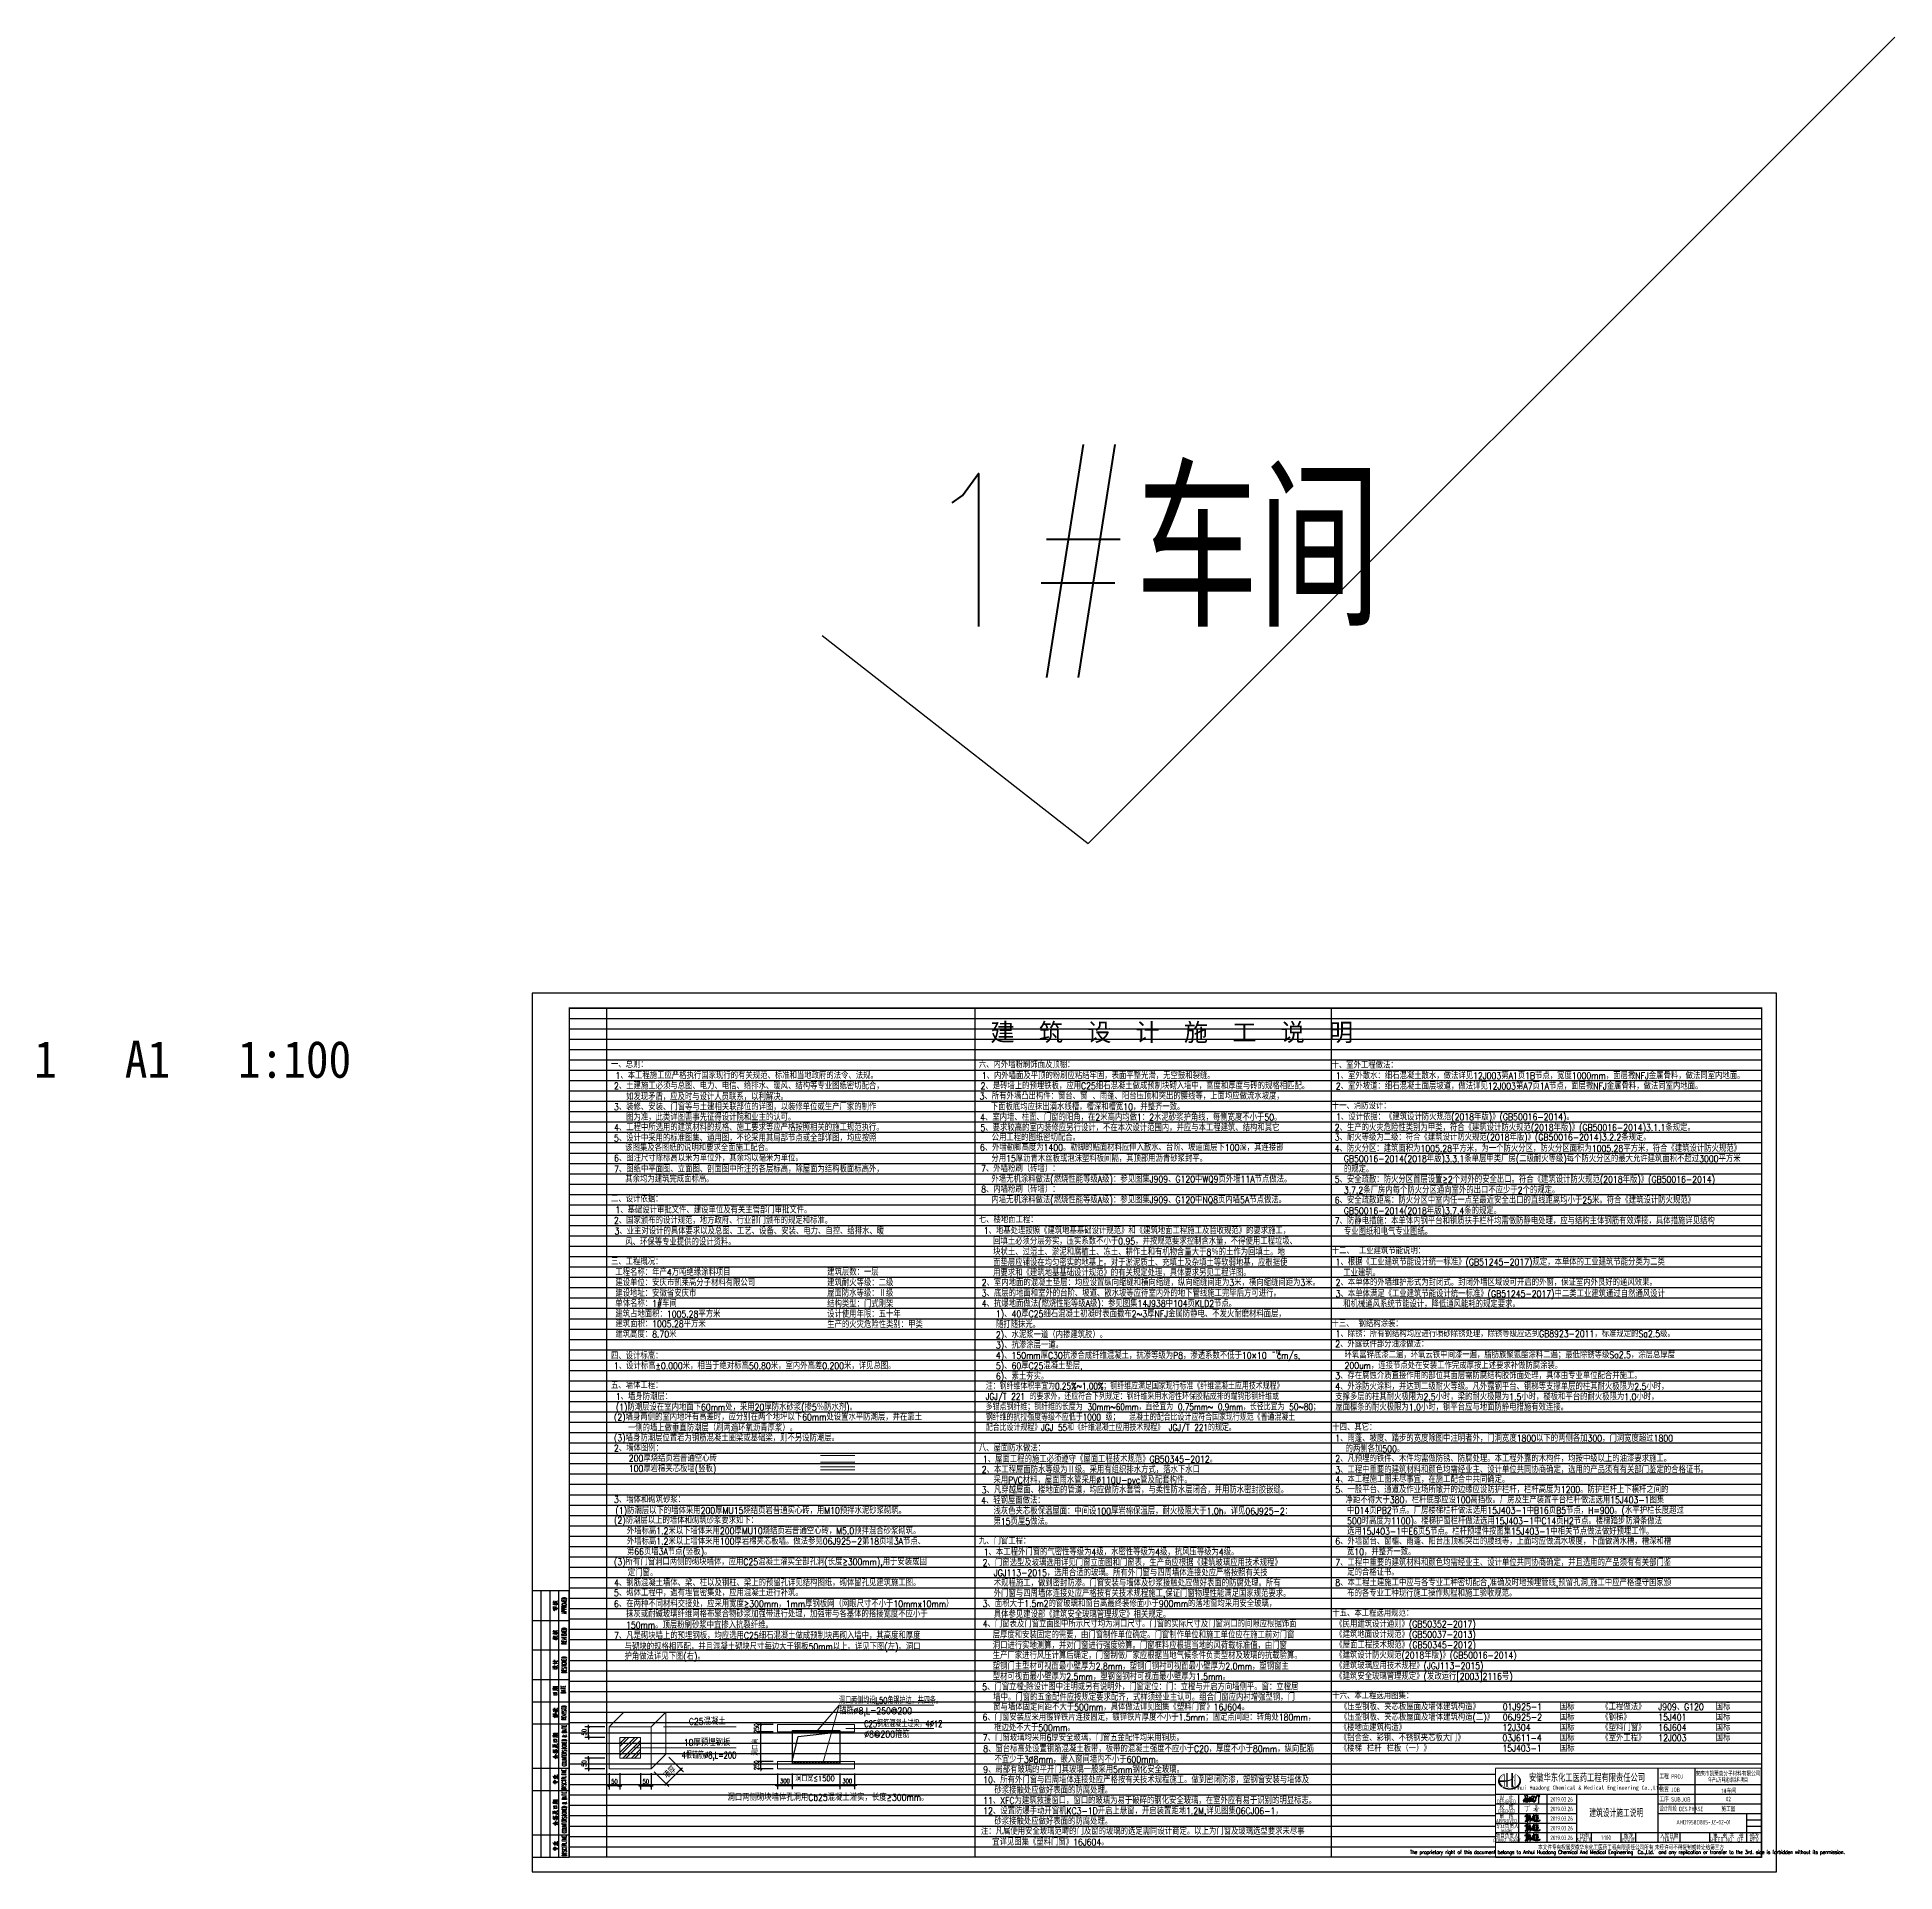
# Model space of a CAD drawing. Extents: x 4414382 to 4540065, y -615151 to -235742.
# Drawn here: x 4414489 to 4540065, y -359784 to -235742 of the extents above; entities that cross this region are included whole.
import ezdxf
from ezdxf.enums import TextEntityAlignment as Align

# ---------------------------------------------------------------- set-up
doc = ezdxf.new("R2010")
doc.units = 0
doc.header["$LTSCALE"] = 1000
doc.header["$MEASUREMENT"] = 0
doc.layers.get('0').update_dxf_attribs({"linetype": 'CONTINUOUS'})
doc.layers.get('Defpoints').update_dxf_attribs({"linetype": 'CONTINUOUS'})
doc.layers.add('ARDIM', color=3, linetype='CONTINUOUS', lineweight=13)
for name, color, linetype in [('AXIS', 3, 'CONTINUOUS'), ('HATCH', 8, 'CONTINUOUS'), ('LVTRY', 6, 'CONTINUOUS'), ('PUB_DIM', 3, 'CONTINUOUS'), ('PUB_TITLE', 4, 'CONTINUOUS'), ('S-COLU_DIM', 3, 'CONTINUOUS'), ('图名', 15, 'CONTINUOUS'), ('图层线', 8, 'CONTINUOUS')]:
    doc.layers.add(name, color=color, linetype=linetype)
doc.styles.add('_HZTXT', font='txt.shx', dxfattribs={"width": 0.8, "bigfont": 'HZTXT.shx'})
doc.styles.add('AHD', font='sceie.shx', dxfattribs={"width": 0.7, "bigfont": 'sceic.shx'})
doc.styles.add('DIM_FONT', font='SIMPLEX', dxfattribs={"width": 0.7, "bigfont": 'GBCBIG'})
doc.styles.add('ECEC_TQ', font='txt_l.shx', dxfattribs={"bigfont": 'hztxt_l.shx'})
doc.styles.add('HZ1', font='txt.shx', dxfattribs={"bigfont": 'hzdx.shx'})
doc.styles.add('HZTXT', font='txt.shx', dxfattribs={"width": 0.7, "height": 500, "bigfont": 'hztxt.shx'})
doc.styles.add('sceie', font='sceie.shx', dxfattribs={"bigfont": 'sceic.shx'})
doc.styles.add('宋体', font='', dxfattribs={"width": 0.7})
doc.styles.get('宋体').set_extended_font_data('SimSun')
doc.dimstyles.new('AXIS', dxfattribs={"dimtxt": 300, "dimasz": 1, "dimexe": 250, "dimexo": 300, "dimgap": 150, "dimtad": 1, "dimdec": 0, "dimzin": 0, "dimdsep": 46, "dimtxsty": 'DIM_FONT', "dimblk": '_DIMX', "dimblk1": '_DIMX', "dimblk2": '_DIMX', "dimcen": 0.09, "dimse1": 1, "dimse2": 1, "dimclrt": 7, "dimadec": 0, "dimazin": 0, "dimtfac": 1, "dimtdec": 0, "dimtix": 1, "dimtmove": 2, "dimatfit": 3, "dimldrblk": '_DIMX', "dimfxl": 0, "dimtolj": 1, "dimtzin": 0, "dimarcsym": 0})
doc.dimstyles.new('DIMN', dxfattribs={"dimtxt": 300, "dimasz": 1, "dimexe": 250, "dimexo": 300, "dimgap": 150, "dimtad": 1, "dimdec": 0, "dimzin": 0, "dimdsep": 46, "dimtxsty": 'DIM_FONT', "dimblk": '_DIMX', "dimcen": 0.09, "dimclrt": 7, "dimadec": 0, "dimazin": 0, "dimtfac": 1, "dimtdec": 0, "dimtix": 1, "dimtmove": 2, "dimatfit": 3, "dimldrblk": '_DIMX', "dimfxl": 0, "dimtolj": 1, "dimtzin": 0, "dimarcsym": 0})
pattern_1 = [(45, (4209493.65, 6505.21), (-101.02788, 101.02788), []), (45, (4209561, 6505.21), (-101.02788, 101.02788), [])]

msp = doc.modelspace()

# ---------------------------------------------------------------- texts
at = {"style": '宋体'}
msp.add_text('建  筑  设  计  施  工  说  明', height=1200, dxfattribs=at).set_placement((4478927.4, -303618.6))
at = {"color": 6, "style": 'HZ1', "width": 0.85}
for s, p in [('一、总则：', (4453281.8, -305418.2)), ('六、内外墙粉刷饰面及顶棚：', (4478141.7, -305427.8)), ('十、室外工程做法：', (4501986.6, -305461)), ('十一、消防设计：', (4502001.9, -308215)), ('二、设计依据：', (4453281.8, -314509.1)), ('七、楼地面工程：', (4478141.7, -315907.6)), ('十二、 工业建筑节能说明：', (4502001.9, -318015)), ('三、工程概况：', (4453281.8, -318750.3)), ('十三、 钢结构涂装：', (4501981.7, -322945.8)), ('四、设计标高：', (4453281.8, -325120.8)), ('五、墙体工程：', (4453281.8, -327120.3)), ('十四、其它：', (4502039.3, -329946.9)), ('八、屋面防水做法：', (4478141.7, -331356.7)), ('九、门窗工程：', (4478141.7, -337636)), ('十五、本工程选用规范：', (4502039.3, -342514.9)), ('十六、本工程选用图集：', (4502039.3, -348100.5))]:
    msp.add_text(s, height=450, dxfattribs=at).set_placement(p)
at = {"color": 4, "style": 'HZ1'}
for s, height, width, p in [('2、土建施工必须与总图、电力、电信、给排水、暖风、结构等专业图纸密切配合，', 450, 0.85, (4453481.8, -306867.8)), ('1、本工程施工应严格执行国家现行的有关规范、标准和当地政府的法令、法规。', 450, 0.85, (4453584.2, -306168.2)), ('2、是砖墙上的预埋铁板，应用C25细石混凝土做成预制块砌入墙中，高度和厚度与砖的规格相匹配。', 450, 0.85, (4478260.7, -306868.2)), ('1、内外墙面及平顶的粉刷应粘结牢固，表面平整光滑，无空鼓和裂缝。', 450, 0.85, (4478341.7, -306177.8)), ('2、室外坡道：细石混凝土面层坡道，做法详见12J003第A7页1A节点，面层撒NFJ金属骨料，做法同室内地面。', 450, 0.85, (4502277.1, -306880.5)), ('1、室外散水：细石混凝土散水，做法详见12J003第A1页1B节点，宽度1000mm，面层撒NFJ金属骨料，做法同室内地面。', 450, 0.85, (4502277.1, -306181)), ('如发现矛盾，应及时与设计人员联系，以利解决。', 450, 0.85, (4454297.9, -307605.9)), ('3、所有外墙凸出构件：窗台、窗 、雨蓬、阳台压顶和突出的腰线等，上面均应做流水坡度，', 450, 0.85, (4478195.2, -307558.6)), ('3、装修、安装、门窗等与土建相关联部位的详图，以装修单位或生产厂家的制作', 450, 0.85, (4453481.8, -308289.4)), ('图为准，此类详图需事先征得设计院和业主的认可。', 450, 0.85, (4454305, -308990.2)), ('4、室内墙、柱面、门窗的阳角，在2米高内均做1：2水泥砂浆护角线，每侧宽度不小于50。', 450, 0.85, (4478234.5, -308992.3)), ('下面板底均应抹出滴水线槽，槽深和槽宽10，并整齐一致。', 450, 0.85, (4478958, -308283.9)), ('1、设计依据：《建筑设计防火规范(2018年版)》(GB50016-2014)。', 450, 0.85, (4502292.5, -308965)), ('4、工程中所选用的建筑材料的规格、施工要求等应严格按照相关的施工规范执行。', 450, 0.85, (4453481.8, -309681.6)), ('5、设计中采用的标准图集、通用图，不论采用其局部节点或全部详图，均应按照', 450, 0.85, (4453481.8, -310396.5)), ('5、要求较高的室内装修应另行设计，不在本次设计范围内，并应与本工程建筑、结构和其它', 450, 0.85, (4478252.4, -309701.5)), ('公用工程的图纸密切配合。', 450, 0.85, (4479015.6, -310361.6)), ('2、生产的火灾危险性类别为甲类，符合《建筑设计防火规范(2018年版)》(GB50016-2014)3.1.1条规定。', 450, 0.85, (4502201.9, -309691.9)), ('3、耐火等级为二级：符合《建筑设计防火规范(2018年版)》(GB50016-2014)3.2.2条规定。', 450, 0.85, (4502201.9, -310344.7)), ('6、图注尺寸除标高以米为单位外，其余均以毫米为单位。', 450, 0.85, (4453487.1, -311748.5)), ('该图集及各图纸的说明和要求全面施工配合。', 450, 0.85, (4454241.2, -311055.2)), ('6、外墙勒脚高度为1400。勒脚的贴面材料应伸入散水、台阶、坡道面层下100深，其连接部', 450, 0.85, (4478217.9, -311032)), ('分用15厚沥青木丝板或泡沫塑料板间隔，其顶部用沥青砂浆封平。', 450, 0.85, (4478994.4, -311776.3)), ('4、防火分区：建筑面积为1005.28平方米，为一个防火分区，防火分区面积为1005.28平方米，符合《建筑设计防火规范》', 450, 0.85, (4502201.9, -311098.4)), ('GB50016-2014(2018年版)3.3.1条单层甲类厂房(二级耐火等级)每个防火分区的最大允许建筑面积不超过3000平方米', 450, 0.85, (4502820.1, -311793.1)), ('7、图纸中平面图、立面图、剖面图中所注的各层标高，除屋面为结构板面标高外，', 450, 0.85, (4453484.1, -312493.2)), ('其余均为建筑完成面标高。', 450, 0.85, (4454247.3, -313167.2)), ('7、外墙粉刷（砖墙）：', 450, 0.85, (4478300.1, -312457.2)), ('外墙无机涂料做法(燃烧性能等级A级)：参见图集J909、G120中WQ9页外墙11A节点做法。', 450, 0.85, (4478994.4, -313176.3)), ('5、安全疏散：防火分区首层设置≥2个对外的安全出口。符合《建筑设计防火规范(2018年版)》(GB50016-2014)', 450, 0.85, (4502201.9, -313196)), ('的规定。', 450, 0.85, (4502820.1, -312493.1)), ('8、内墙粉刷（砖墙）：', 450, 0.85, (4478300.1, -313857.2)), ('3.7.2条厂房内每个防火分区通向室外的出口不应少于2个的规定。', 450, 0.85, (4502820.1, -313915.2)), ('1、基础设计审批文件、建设单位及有关主管部门审批文件。', 450, 0.85, (4453575.3, -315259.1)), ('内墙无机涂料做法(燃烧性能等级A级)：参见图集J909、G120中NQ8页内墙5A节点做法。', 450, 0.85, (4478994.4, -314576.3)), ('6、安全疏散距离：防火分区中室内任一点至最近安全出口的直线距离均小于25米。符合《建筑设计防火规范》', 450, 0.85, (4502201.9, -314596)), ('GB50016-2014(2018年版)3.7.4条的规定。', 450, 0.85, (4502820.1, -315315.2)), ('2、国家颁布的设计规范，地方政府、行业部门颁布的规定和标准。', 450, 0.85, (4453481.8, -315964.1)), ('3、业主对设计的具体要求以及总图、工艺、设备、安装、电力、自控、给排水、暖', 450, 0.85, (4453516.4, -316684)), ('1、地基处理按照《建筑地基基础设计规范》和《建筑地面工程施工及验收规范》的要求施工，', 450, 0.85, (4478476.6, -316657.6)), ('7、防静电措施：本单体内钢平台和钢质扶手栏杆均需做防静电处理，应与结构主体钢筋有效焊接，具体措施详见结构', 450, 0.85, (4502201.9, -315996)), ('专业图纸和电气专业图纸。', 450, 0.85, (4502820.1, -316715.2)), ('风、环保等专业提供的设计资料。', 450, 0.85, (4454248.8, -317422.1)), ('块状土、过湿土、淤泥和腐植土、冻土、耕作土和有机物含量大于8％的土作为回填土。地', 450, 0.85, (4479112.3, -318105.8)), ('回填土必须分层夯实，压实系数不小于0.95，并按规范要求控制含水量，不得使用工程垃圾、', 450, 0.85, (4479112.3, -317369.9)), ('面垫层应铺设在均匀密实的地基上。对于淤泥质土、充填土及杂填土等软弱地基，应根据使', 450, 0.85, (4479112.3, -318818.1)), ('1、根据《工业建筑节能设计统一标准》(GB51245-2017)规定，本单体的工业建筑节能分类为二类', 450, 0.85, (4502263.3, -318778.9)), ('建设单位：安庆市凯莱高分子材料有限公司', 450, 0.85, (4453575.3, -320174.1)), ('工程名称：年产4万吨绝缘涂料项目', 450, 0.85, (4453575.3, -319475.9)), ('建筑层数：一层', 450, 0.85, (4467893.2, -319462.7)), ('建筑耐火等级：二级', 450, 0.85, (4467893.2, -320182.4)), ('2、室内地面的混凝土垫层：均应设置纵向缩缝和横向缩缝，纵向缩缝间距为3米，横向缩缝间距为3米。', 450, 0.85, (4478341.7, -320172.1)), ('用要求和《建筑地基基础设计规范》的有关规定处理，具体要求另见工程详图。', 450, 0.85, (4479112.3, -319506.9)), ('2、本单体的外墙维护形式为封闭式。封闭外墙区域设可开启的外窗，保证室内外良好的通风效果。', 450, 0.85, (4502263.3, -320155.3)), ('工业建筑。', 450, 0.85, (4502778.5, -319514.4)), ('建设地址：安徽省安庆市', 450, 0.85, (4453575.3, -320893.2)), ('单体名称：1#车间', 450, 0.85, (4453575.3, -321580.9)), ('结构类型：门式刚架', 450, 0.85, (4467893.2, -321613)), ('屋面防水等级：Ⅱ级', 450, 0.85, (4467893.2, -320886.8)), ('3、底层的地面和室外的台阶、坡道、散水坡等应待室内外的地下管线施工完毕后方可进行。', 450, 0.85, (4478341.7, -320886.8)), ('4、抗爆地面做法(燃烧性能等级A级)：参见图集14J938中104页KLD2节点。', 450, 0.85, (4478341.7, -321586.8)), ('3、本单体满足《工业建筑节能设计统一标准》(GB51245-2017)中二类工业建筑通过自然通风设计', 450, 0.85, (4502263.3, -320924.8)), ('和机械通风系统节能设计，降低通风能耗的规定要求。', 450, 0.85, (4502778.5, -321621.4)), ('建筑占地面积：1005.28平方米', 450, 0.85, (4453575.3, -322294.6)), ('建筑面积：1005.28平方米', 450, 0.85, (4453575.3, -322957.6)), ('设计使用年限：五十年', 450, 0.85, (4467893.2, -322302.3)), ('生产的火灾危险性类别：甲类', 450, 0.85, (4467893.2, -323002.3)), ('随打随抹光。', 450, 0.85, (4479299.9, -323001.5)), ('1)、40厚C25细石混凝土初凝时表面撒布2~3厚NFJ金属防静电、不发火耐磨材料面层，', 450, 0.85, (4479299.9, -322286.8)), ('建筑高度：8.70米', 450, 0.85, (4453575.3, -323656.9)), ('2)、水泥浆一道（内掺建筑胶）。', 450, 0.85, (4479299.9, -323695.8)), ('3)、抗渗涂层一道。', 450, 0.85, (4479299.9, -324390.1)), ('2、外露铁件部分油漆做法：', 450, 0.85, (4502236.4, -324316.6)), ('1、除锈：所有钢结构均应进行喷砂除锈处理，除锈等级应达到GB8923-2011，标准规定的Sa2.5级。', 450, 0.85, (4502261.8, -323626.1)), ('4)、150mm厚C30抗渗合成纤维混凝土，抗渗等级为P8，渗透系数不低于10×10  cm/s,', 450, 0.85, (4479299.9, -325095.8)), ('-12', 225, 0.85, (4497960, -324744.7)), ('环氧富锌底漆二遍，环氧云铁中间漆一遍，脂肪族聚氨酯涂料二遍；最低除锈等级Sa2.5，涂层总厚度', 450, 0.85, (4502865.3, -325051.2)), ('1、设计标高%%P0.000米，相当于绝对标高50.80米，室内外高差0.200米，详见总图。', 450, 0.85, (4453477.4, -325796)), ('5)、60厚C25混凝土垫层,', 450, 0.85, (4479299.9, -325795.8)), ('6)、素土夯实。', 450, 0.85, (4479299.9, -326501.5)), ('3、存在腐蚀介质直接作用的部位其面层需防腐结构胶饰面处理，具体由专业单位配合并施工。', 450, 0.85, (4502236.4, -326463.5)), ('200um，连接节点处在安装工作完成厚按上述要求补做防腐涂装。', 450, 0.85, (4502865.3, -325776.9)), ('1、墙身防潮层：', 450, 0.85, (4453604.9, -327870.3)), ('注：钢纤维体积率宜为0.25%%%~1.00%%%；钢纤维应满足国家现行标准《纤维混凝土应用技术规程》', 450, 0.8, (4478614.7, -327170.1)), ('JGJ/T 221 的要求外，还应符合下列规定：钢纤维采用水溶性环保胶粘成排的端钩形钢纤维或', 450, 0.8, (4478614.7, -327870.1)), ('支撑多层的柱其耐火极限为2.5小时，梁的耐火极限为1.5小时，楼板和平台的耐火极限为1.0小时，', 450, 0.85, (4502236.4, -327892.3)), ('4、外涂防火涂料，并达到二级耐火等级。凡外露钢平台、钢梯等支撑单层的柱其耐火极限为2.5小时，', 450, 0.85, (4502236.4, -327192.3)), ('(2)墙身两侧的室内地坪有高差时，应分别在两个地坪以下60mm处设置水平防潮层，并在靠土', 450, 0.85, (4453481.8, -329259.9)), ('(1)防潮层设在室内地面下60mm处，采用20厚防水砂浆(掺5％防水剂)。', 450, 0.85, (4453604.9, -328591.8)), ('钢纤维的抗拉强度等级不应低于1000 级；  混凝土的配合比设计应符合国家现行规范《普通混凝土', 450, 0.8, (4478614.7, -329270.1)), ('多锚点钢纤维；钢纤维的长度为 30mm~60mm，直径宜为 0.75mm~ 0.9mm，长径比宜为 50~80；', 450, 0.8, (4478614.7, -328570.1)), ('屋面檩条的耐火极限为1.0小时，钢平台应与地面防静电措施有效连接。', 450, 0.85, (4502236.4, -328592.3)), ('(3)墙身防潮层位置若为钢筋混凝土圈梁或基础梁，则不另设防潮层。', 450, 0.85, (4453481.8, -330668.9)), ('一侧的墙上做垂直防潮层（刷两遍环氧沥青厚浆）。', 450, 0.85, (4454418.8, -329999.2)), ('配合比设计规程》JGJ 55和《纤维混凝土应用技术规程》 JGJ/T 221的规定。', 450, 0.8, (4478614.7, -329970.1)), ('1、雨蓬、坡度、踏步的宽度除图中注明者外，门洞宽度1800以下的两侧各加300，门洞宽度超过1800', 450, 0.85, (4502239.3, -330696.9)), ('2、墙体图例：', 450, 0.85, (4453481.8, -331356.6)), ('的两侧各加500。', 450, 0.85, (4502935.4, -331405.4)), ('200厚烧结页岩普通空心砖', 450, 0.85, (4454480.4, -332042.6)), ('100厚岩棉夹芯板墙(竖板)', 450, 0.85, (4454480.4, -332742.6)), ('2、本工程屋面防水等级为Ⅱ级。采用有组织排水方式，落水下水口', 450, 0.85, (4478341.7, -332814.4)), ('1、屋面工程的施工必须遵守《屋面工程技术规范》GB50345-2012。', 450, 0.85, (4478420.5, -332106.7)), ('2、凡预埋的铁件、木件均需做防锈、防腐处理。本工程外露的木构件，均按中级以上的油漆要求施工。', 450, 0.85, (4502239.3, -332064.1)), ('3、工程中重要的建筑材料和颜色均需经业主、设计单位共同协商确定，选用的产品须有有关部门鉴定的合格证书。', 450, 0.85, (4502239.3, -332818.5)), ('3、凡穿越屋面、楼地面的管道，均应做防水套管，与柔性防水层闭合，并用防水密封胶嵌缝。', 450, 0.85, (4478341.7, -334190.7)), ('采用PVC材料，屋面雨水管采用%%C110U-pvc管及配套构件。', 450, 0.85, (4479134.8, -333518.2)), ('4、本工程施工图未尽事宜，在施工配合中共同确定。', 450, 0.85, (4502239.3, -333475.5)), ('5、一般平台、通道及作业场所敞开的边缘应设防护栏杆，栏杆高度为1200。防护栏杆上下横杆之间的', 450, 0.85, (4502239.3, -334168)), ('3、墙体和砌筑砂浆：', 450, 0.85, (4453481.8, -334832.7)), ('(1)防潮层以下的墙体采用200厚MU15烧结页岩普通实心砖，用M10预拌水泥砂浆砌筑。', 450, 0.85, (4453579.8, -335579.4)), ('4、轻钢屋面做法：', 450, 0.85, (4478293.9, -334893.2)), ('浅灰色夹芯板保温屋面：中间设100厚岩棉保温层，耐火极限大于1.0h。详见06J925-2：', 450, 0.85, (4479134.8, -335618.2)), ('净距不得大于380，栏杆底部应设100高挡板。厂房及生产装置平台栏杆做法选用15J403-1图集', 450, 0.85, (4502944.6, -334862.8)), ('中D14页PB2节点。厂房楼梯栏杆做法选用15J403-1中B16页B5节点，H=900。(水平护栏长度超过', 450, 0.85, (4503039.4, -335567.5)), ('(2)防潮层以上的墙体和砌筑砂浆要求如下：', 450, 0.85, (4453486.1, -336240)), ('外墙标高1.2米以下墙体采用200厚MU10烧结页岩普通空心砖，M5.0预拌混合砂浆砌筑。', 450, 0.85, (4454352.9, -336956.6)), ('第15页屋5做法。', 450, 0.85, (4479134.8, -336318.2)), ('选用15J403-1中E6页5节点。栏杆预埋件按图集15J403-1中相关节点做法做好预埋工作。', 450, 0.85, (4503039.4, -336985.9)), ('500时高度为1100)。楼梯护窗栏杆做法选用15J403-1中C14页H2节点。楼梯踏步防滑条做法', 450, 0.85, (4503039.4, -336285.9)), ('外墙标高1.2米以上墙体采用100厚岩棉夹芯板墙。做法参见06J925-2第18页墙3A节点、', 450, 0.85, (4454352.9, -337656.6)), ('6、外墙窗台、窗楣、雨蓬、阳台压顶和突出的腰线等，上面均应做流水坡度，下面做滴水槽，槽深和槽', 450, 0.85, (4502239.3, -337656.3)), ('(3)所有门窗洞口两侧的砌块墙体，应用C25混凝土灌实全部孔洞(长度≥300mm),用于安装或固', 450, 0.85, (4453483.6, -339046.1)), ('第66页墙3A节点(竖板)。', 450, 0.85, (4454352.9, -338356.6)), ('2、门窗选型及玻璃选用详见门窗立面图和门窗表，生产商应根据《建筑玻璃应用技术规程》', 450, 0.85, (4478402.9, -339105.9)), ('1、本工程外门窗的气密性等级为4级，水密性等级为4级，抗风压等级为4级。', 450, 0.85, (4478471.7, -338386)), ('7、工程中重要的建筑材料和颜色均需经业主、设计单位共同协商确定，并且选用的产品须有有关部门鉴', 450, 0.85, (4502239.3, -339102.3)), ('宽10，并整齐一致。', 450, 0.85, (4503028.5, -338369.4)), ('4、钢筋混凝土墙体、梁、柱以及钢柱、梁上的预留孔详见结构图纸，砌体留孔见建筑施工图。', 450, 0.85, (4453483.6, -340464.3)), ('定门窗。', 450, 0.85, (4454420.6, -339791.5)), ('术规程施工，做到密封防渗。门窗安装与墙体及砂浆接触处应做好表面的防腐处理。所有', 450, 0.85, (4479155, -340482.6)), ('JGJ113-2015，选用合适的玻璃。所有外门窗与四周墙体连接处应严格按照有关技', 450, 0.85, (4479155, -339788.9)), ('8、本工程土建施工中应与各专业工种密切配合,准确及时地预埋管线,预留孔洞.施工中应严格遵守国家颁', 450, 0.85, (4502239.3, -340457.5)), ('定的合格证书。', 450, 0.85, (4503048, -339752.4)), ('5、砌体工程中，遇有埋管密集处，应用混凝土进行补筑。', 450, 0.85, (4453483.6, -341141.4)), ('6、在两种不同材料交接处，应采用宽度≥300mm，1mm厚钢板网（网眼尺寸不小于10mmx10mm）', 450, 0.85, (4453483.6, -341891.4)), ('3、面积大于1.5m2的窗玻璃和窗台离最终装修面小于900mm的落地窗均采用安全玻璃，', 450, 0.85, (4478402.9, -341876.7)), ('外门窗与四周墙体连接处应严格按有关技术规程施工,保证门窗物理性能满足国家规范要求。', 450, 0.85, (4479155, -341189.5)), ('布的各专业工种现行施工操作规程和施工验收规范。', 450, 0.85, (4503045.9, -341168.4)), ('抹灰或耐碱玻璃纤维网格布聚合物砂浆加强带进行处理，加强带与各基体的搭接宽度不应小于', 450, 0.85, (4454298.8, -342575.9)), ('150mm。顶层粉刷砂浆中宜掺入抗裂纤维。', 450, 0.85, (4454298.8, -343321.2)), ('4、门窗表及门窗立面图中所示尺寸均为洞口尺寸。门窗的实际尺寸及门窗洞口的间隙应根据饰面', 450, 0.85, (4478402.9, -343243)), ('具体参见建设部《建筑安全玻璃管理规定》相关规定。', 450, 0.85, (4479155, -342605.4)), ('《民用建筑设计通则》(GB50352-2017)', 450, 0.85, (4502239.3, -343255.5)), ('7、凡是砌块墙上的预埋钢板，均应选用C25细石混凝土做成预制块再砌入墙中，其高度和厚度', 450, 0.85, (4453483.6, -344034.1)), ('层厚度和安装固定的需要，由门窗制作单位确定。门窗制作单位和施工单位应在施工前对门窗', 450, 0.85, (4479082.4, -343993)), ('《建筑地面设计规范》(GB50037-2013)', 450, 0.85, (4502239.3, -343955.5)), ('护角做法详见下图(右)。', 450, 0.85, (4454191.3, -345433.9)), ('与砌块的规格相匹配，并且混凝土砌块尺寸每边大于钢板50mm以上。详见下图(左)。洞口', 450, 0.85, (4454205.7, -344784.1)), ('洞口进行实地测算，并对门窗进行强度验算。门窗框料应根据当地的风荷载标准值，由门窗', 450, 0.85, (4479082.4, -344706.1)), ('生产厂家进行风压计算后确定，门窗制做厂家应根据当地气候条件负责型材及玻璃的抗载验算。', 450, 0.85, (4479082.4, -345382.3)), ('《建筑设计防火规范(2018年版)》(GB50016-2014)', 450, 0.85, (4502239.3, -345363.3)), ('《屋面工程技术规范》(GB50345-2012)', 450, 0.85, (4502250.1, -344665.2)), ('塑钢门主型材可视面最小壁厚为2.8mm，塑钢门钢衬可视面最小壁厚为2.0mm，塑钢窗主', 450, 0.85, (4479082.4, -346107)), ('型材可视面最小壁厚为2.5mm，塑钢窗钢衬可视面最小壁厚为1.5mm。', 450, 0.85, (4479082.4, -346807)), ('《建筑玻璃应用技术规程》(JGJ113-2015)', 450, 0.85, (4502239.3, -346075.3)), ('《建筑安全玻璃管理规定》(发改运行[2003]2116号)', 450, 0.85, (4502239.3, -346791.4)), ('5、门窗立樘:除设计图中注明或另有说明外，门窗定位：门：立樘与开启方向墙侧平。窗：立樘居', 450, 0.85, (4478370.5, -347502.7)), ('墙中。门窗的五金配件应按规定要求配齐，式样须经业主认可。组合门窗应内衬增强型钢，门', 450, 0.85, (4479119.4, -348201.5)), ('洞口两侧均设L50角钢护边，共四条。', 450, 0.7, (4468697.1, -348419.7)), ('锚筋%%c8,L=250@200', 450, 0.85, (4468697.1, -349125.9)), ('6、门窗安装应采用镀锌铁片连接固定，镀锌铁片厚度不小于1.5mm；固定点间距：转角处180mm，', 450, 0.85, (4478390.1, -349555.1)), ('窗与墙体固定间距不大于500mm，具体做法详见图集《塑料门窗》16J604。', 450, 0.85, (4479119.4, -348865.1)), ('《压型钢板、夹芯板屋面及墙体建筑构造》', 450, 0.85, (4502565.7, -348850.5)), ('《压型钢板、夹芯板屋面及墙体建筑构造(二)》', 450, 0.85, (4502565.7, -349550.5)), ('01J925-1', 450, 0.85, (4513560.6, -348850.5)), ('06J925-2', 450, 0.85, (4513560.6, -349550.5)), ('国标', 450, 0.85, (4517415.7, -348850.5)), ('国标', 450, 0.85, (4517415.7, -349550.5)), ('《工程做法》', 450, 0.85, (4520223, -348850.5)), ('《钢梯》', 450, 0.85, (4520223, -349550.5)), ('J909、G120', 450, 0.85, (4524077.1, -348850.5)), ('15J401', 450, 0.85, (4524077.1, -349550.5)), ('国标', 450, 0.85, (4527954.3, -348850.5)), ('国标', 450, 0.85, (4527954.3, -349550.5)), ('C25混凝土', 450, 0.85, (4458540.3, -349839.6)), ('C25钢筋混凝土过梁，4%%C12', 450, 0.7, (4470398.9, -349993.4)), ('%%C8@200箍筋', 450, 0.85, (4470398.9, -350706)), ('框边处不大于500mm。', 450, 0.85, (4479180.9, -350262.8)), ('《楼地面建筑构造》', 450, 0.85, (4502543.7, -350250.5)), ('12J304', 450, 0.85, (4513538.5, -350250.5)), ('国标', 450, 0.85, (4517415.7, -350250.5)), ('《塑料门窗》', 450, 0.85, (4520223, -350250.5)), ('16J604', 450, 0.85, (4524077.1, -350250.5)), ('国标', 450, 0.85, (4527954.3, -350250.5)), ('10厚预埋钢板', 450, 0.85, (4458201.7, -351264.7)), ('7、门窗玻璃均采用6厚安全玻璃，门窗五金配件均采用铜质。', 450, 0.85, (4478414.5, -350937.1)), ('8、窗台标高处设置钢筋混凝土板带，板带的混凝土强度不应小于C20，厚度不小于80mm，纵向配筋', 450, 0.85, (4478439.3, -351689.1)), ('《铝合金、彩钢、不锈钢夹芯板大门》', 450, 0.85, (4502543.7, -350950.5)), ('《楼梯 栏杆 栏板（一）》', 450, 0.85, (4502543.7, -351650.5)), ('03J611-4', 450, 0.85, (4513538.5, -350950.5)), ('15J403-1', 450, 0.85, (4513538.5, -351650.5)), ('国标', 450, 0.85, (4517415.7, -350950.5)), ('国标', 450, 0.85, (4517415.7, -351650.5)), ('《室外工程》', 450, 0.85, (4520223, -350950.5)), ('12J003', 450, 0.85, (4524077.1, -350950.5)), ('国标', 450, 0.85, (4527954.3, -350950.5)), ('4根锚筋%%c8,L=200', 450, 0.7, (4458056.5, -352123.6)), ('9、局部有玻璃的平开门其玻璃一般采用5mm钢化安全玻璃。', 450, 0.85, (4478439.3, -353089.1)), ('不宜少于3%%C8mm，嵌入窗间墙内不小于600mm。', 450, 0.85, (4479203.1, -352403.1)), ('10、所有外门窗与四周墙体连接处应严格按有关技术规程施工。做到密闭防渗，塑钢窗安装与墙体及', 450, 0.85, (4478439.3, -353789.1)), ('砂浆接触处应做好表面的防腐处理。', 450, 0.85, (4479200.5, -354489.1)), ('洞口两侧砌块墙体孔洞用Cb25混凝土灌实，长度≥300mm。', 450, 0.85, (4461148.9, -354975)), ('11、XFC为建筑救援窗口，窗口的玻璃为易于破碎的钢化安全玻璃，在室外应有易于识别的明显标志。', 450, 0.85, (4478439.3, -355189.1)), ('12、设置防爆手动开窗机KC3-1D开启上悬窗，开启装置距地1.2M,详见图集06CJ06-1，', 450, 0.85, (4478439.3, -355889.1)), ('砂浆接触处应做好表面的防腐处理。', 450, 0.85, (4479200.5, -356589.1)), ('注：凡属使用安全玻璃范畴的门及窗的玻璃的选定需同设计商定。以上为门窗及玻璃选型要求未尽事', 450, 0.85, (4478285.4, -357266)), ('宜详见图集《塑料门窗》16J604。', 450, 0.85, (4479047.5, -357993.9))]:
    msp.add_text(s, height=height, dxfattribs=dict(at, width=width)).set_placement(p)
for s, height, style, width, p in [('Anhui Huadong Chemical & Medical Engineering Co.,Ltd', 280, '宋体', 0.85, (4519257.1, -354133.9)), ('安徽华东化工医药工程有限责任公司', 500, '宋体', 0.7, (4519257.1, -353383.9)), ('安庆市凯莱高分子材料有限公司', 300, 'sceie', 0.8, (4528785.9, -353113.7)), ('年产4万吨绝缘涂料项目', 300, 'sceie', 0.65, (4528785.9, -353548.7)), ('1#车间', 300, 'sceie', 0.8, (4528833.7, -354269.9)), ('DESIGNED', 250, 'AHD', 0.8, (4513812.2, -355033.9)), ('DESIGNED', 250, 'AHD', 0.8, (4513812.2, -355033.9)), ('校  核', 300, 'AHD', 0.8, (4513812.2, -355383.9)), ('校  核', 300, 'AHD', 0.8, (4513812.2, -355383.9)), ('设  计', 300, 'AHD', 0.8, (4513812.2, -354733.9)), ('设  计', 300, 'AHD', 0.8, (4513812.2, -354733.9)), ('2019.03.26', 300, 'AHD', 0.8, (4517537, -354880.6)), ('施工图', 300, 'sceie', 0.8, (4528812.2, -355508.9)), ('02', 300, 'sceie', 0.8, (4528812.2, -354858.9)), ('APPROVED', 250, 'AHD', 0.8, (4513812.2, -356333.9)), ('APPROVED', 250, 'AHD', 0.8, (4513812.2, -356333.9)), ('专业负责人', 300, 'AHD', 0.8, (4513855.2, -356653.9)), ('CHECKED', 250, 'AHD', 0.8, (4513812.2, -355683.9)), ('CHECKED', 250, 'AHD', 0.8, (4513812.2, -355683.9)), ('审  核', 300, 'AHD', 0.8, (4513812.2, -356033.9)), ('审  核', 300, 'AHD', 0.8, (4513812.2, -356033.9)), ('2019.03.26', 300, 'AHD', 0.8, (4517537, -355530.6)), ('2019.03.26', 300, 'AHD', 0.8, (4517537, -356180.6)), ('建筑设计施工说明', 500, 'AHD', 0.7, (4521231.1, -355767.9)), ('project leader', 250, 'AHD', 0.8, (4513862.2, -357633.9)), ('项目负责人', 300, 'AHD', 0.8, (4513852.2, -357333.9)), ('leader', 250, 'AHD', 0.8, (4513842.2, -356973.9)), ('2019.03.26', 300, 'AHD', 0.8, (4517537, -356830.6)), ('2019.03.26', 300, 'AHD', 0.8, (4517537, -357480.6)), ('SCALE', 300, 'sceie', 0.8, (4519062.2, -357633.9)), ('比例', 300, 'sceie', 0.8, (4519062.2, -357333.9)), ('1:100', 300, 'sceie', 0.8, (4520538.1, -357470.8)), ('ISSUE', 300, 'sceie', 0.8, (4522062.2, -357633.9)), ('版次', 300, 'sceie', 0.8, (4522062.2, -357333.9)), ('入库日期', 300, 'sceie', 0.8, (4524812.2, -357333.9)), ('DATE', 300, 'sceie', 0.8, (4524812.2, -357633.9)), ('SHEET NO  OF  ', 300, 'sceie', 0.8, (4528812.2, -357608.9)), ('第  张 共  张', 300, 'sceie', 0.8, (4528812.2, -357308.9)), ('REV', 300, 'sceie', 0.8, (4530562.2, -357633.9)), ('修改', 300, 'sceie', 0.8, (4530562.2, -357333.9)), ('The proprietary right of this document belongs to Anhui Huadong Chemical And Medical Engineering  Co.,Ltd.  and any replication or transfer to the 3rd. side is forbidden without its permission. ', 250, 'ECEC_TQ', 0.72, (4522062.2, -358483.9)), ('本文件专有权属安徽华东化工医药工程有限责任公司所有,未经许可不得复制或转让给第三方', 300, 'sceie', 0.8, (4522233.3, -358132.8))]:
    msp.add_text(s, height=height, dxfattribs=dict(style=style, width=width)).set_placement(p, align=Align.MIDDLE)
at = {"style": 'sceie'}
for s, width, p in [('装置 JOB', 0.8, (4524159, -354383.9)), ('工程 PROJ', 0.8, (4524159, -353483.9)), ('设计阶段 DES.PHASE', 0.75, (4524159, -355683.9)), ('工序 SUB.JOB', 0.8, (4524159, -355033.9))]:
    msp.add_text(s, height=300, dxfattribs=dict(at, width=width)).set_placement(p)
at = {"style": 'sceie', "width": 0.8}
msp.add_attdef('AHD1958D805-JZ-02-01', text='200320-02-040', height=300, dxfattribs=at).set_placement((4527133, -356430.2), align=Align.MIDDLE)
at = {"layer": 'AXIS', "style": 'HZ1', "width": 0.85}
for s, height, rotation, p in [('洞口高', 350, 90, (4463204.4, -351927.8)), ('墙厚', 400, 45, (4457088.9, -353502.6))]:
    msp.add_text(s, height=height, rotation=rotation, dxfattribs=at).set_placement(p)
msp.add_text('洞口宽≤1500', height=370, dxfattribs=at).set_placement((4465732.5, -353655.3))
at = {"layer": 'PUB_DIM', "style": '_HZTXT', "width": 0.8}
msp.add_text('1#车间', height=10344.83, dxfattribs=at).set_placement((4474211.8, -275597.6))
at = {"layer": '图名', "style": '宋体', "width": 0.9}
msp.add_text('1   A1   1:100', height=2500, dxfattribs=at).set_placement((4414290.3, -306096.5))

# ---------------------------------------------------------------- blocks, each defined once
blk = doc.blocks.new('韩超')
h = blk.add_hatch(color=256)
h.dxf.hatch_style = 1
h.paths.add_polyline_path([(0.787849, 0.514197), (0.777955, 0.527898), (0.77346, 0.562754), (0.78123, 0.586063), (0.805739, 0.61125), (0.805739, 0.625142), (0.819631, 0.625142), (0.818004, 0.635027), (0.823773, 0.643681), (0.833523, 0.64598), (0.860867, 0.674873), (0.870953, 0.696725), (0.875199, 0.736279), (0.836353, 0.74757), (0.816903, 0.753127), (0.777955, 0.764063), (0.777955, 0.777955), (0.791847, 0.777955), (0.791847, 0.819631), (0.801775, 0.820971), (0.80763, 0.824875), (0.812685, 0.833523), (0.832189, 0.847055), (0.839321, 0.866071), (0.833523, 0.889091), (0.791847, 0.889091), (0.776856, 0.916298), (0.7735, 0.934755), (0.777955, 0.965498), (0.770329, 0.984025), (0.756314, 0.993368), (0.736279, 0.993282), (0.716867, 0.977277), (0.713907, 0.950644), (0.729333, 0.930768), (0.740061, 0.911103), (0.737625, 0.891618), (0.722387, 0.875199), (0.694603, 0.875199), (0.683489, 0.864086), (0.677932, 0.858529), (0.666819, 0.847415), (0.638572, 0.845181), (0.624291, 0.842325), (0.597358, 0.833523), (0.597358, 0.791847), (0.643081, 0.794876), (0.666726, 0.800787), (0.708495, 0.819631), (0.708495, 0.833523), (0.736279, 0.833523), (0.736279, 0.791847), (0.718733, 0.774249), (0.705317, 0.767541), (0.680711, 0.764063), (0.680711, 0.750171), (0.666819, 0.750171), (0.658732, 0.72359), (0.639033, 0.708815), (0.61125, 0.708495), (0.596777, 0.690733), (0.592946, 0.675409), (0.597358, 0.652926), (0.623512, 0.642026), (0.64687, 0.646697), (0.666819, 0.666819), (0.722387, 0.666819), (0.738834, 0.631134), (0.742077, 0.608437), (0.736279, 0.569574), (0.708495, 0.569574), (0.682162, 0.535076), (0.663824, 0.519794), (0.625142, 0.500114), (0.625142, 0.47233), (0.61125, 0.47233), (0.589715, 0.441777), (0.574435, 0.428025), (0.54179, 0.409816), (0.527664, 0.400538), (0.510468, 0.403404), (0.500114, 0.416762), (0.500114, 0.569574), (0.524623, 0.594762), (0.532393, 0.618071), (0.527898, 0.652926), (0.514006, 0.652926), (0.514006, 0.847415), (0.500114, 0.847415), (0.500114, 0.875199), (0.486416, 0.877514), (0.478388, 0.883536), (0.47233, 0.896037), (0.438162, 0.892345), (0.420863, 0.888021), (0.388977, 0.875199), (0.388977, 0.847415), (0.375085, 0.847415), (0.379444, 0.836821), (0.376971, 0.826928), (0.368139, 0.819631), (0.356965, 0.793593), (0.353947, 0.778504), (0.354247, 0.750171), (0.337644, 0.741703), (0.330222, 0.726858), (0.333409, 0.708495), (0.347301, 0.708495), (0.347301, 0.666819), (0.332737, 0.655189), (0.327028, 0.643772), (0.326463, 0.625142), (0.32344, 0.619715), (0.327253, 0.612088), (0.333409, 0.61125), (0.333409, 0.583466), (0.305625, 0.583466), (0.302565, 0.667178), (0.306887, 0.710398), (0.326463, 0.791847), (0.3234, 0.8474), (0.32482, 0.875797), (0.333409, 0.930768), (0.375085, 0.930768), (0.375085, 0.94466), (0.430654, 0.94466), (0.482374, 0.970498), (0.50707, 0.987931), (0.548736, 1.028012), (0.542559, 1.028676), (0.538615, 1.036564), (0.54179, 1.041904), (0.514006, 1.041904), (0.514006, 1.055796), (0.462884, 1.052445), (0.433869, 1.058893), (0.388977, 1.08358), (0.305625, 1.08358), (0.305625, 1.139148), (0.281985, 1.161307), (0.266841, 1.170393), (0.236165, 1.180825), (0.238399, 1.152578), (0.241255, 1.138297), (0.250057, 1.111364), (0.263949, 1.111364), (0.263949, 1.041904), (0.277841, 1.041904), (0.277841, 0.930768), (0.250057, 0.930768), (0.200194, 0.90821), (0.175186, 0.897095), (0.125028, 0.875199), (0.097454, 0.881715), (0.078516, 0.877928), (0.055568, 0.861307), (0.050109, 0.847376), (0.0559, 0.8329), (0.06946, 0.826577), (0.152955, 0.845407), (0.194635, 0.855133), (0.277841, 0.875199), (0.277841, 0.708495), (0.266727, 0.675154), (0.261171, 0.658483), (0.250057, 0.625142), (0.255939, 0.530696), (0.258718, 0.483462), (0.263949, 0.388977), (0.286969, 0.38318), (0.305985, 0.390311), (0.319517, 0.409816), (0.344599, 0.428141), (0.359268, 0.435475), (0.388977, 0.444546), (0.388977, 0.458438), (0.40287, 0.458438), (0.40287, 0.416762), (0.388977, 0.416762), (0.340729, 0.364454), (0.31168, 0.341215), (0.250057, 0.305625), (0.250057, 0.291733), (0.236165, 0.291733), (0.231424, 0.268639), (0.217583, 0.254798), (0.194489, 0.250057), (0.194489, 0.236165), (0.180597, 0.236165), (0.148793, 0.216524), (0.134276, 0.200394), (0.118082, 0.166705), (0.127514, 0.14947), (0.152825, 0.145854), (0.166705, 0.159759), (0.185336, 0.17447), (0.198563, 0.17943), (0.222273, 0.180597), (0.222273, 0.194489), (0.277841, 0.194489), (0.311245, 0.220472), (0.333233, 0.229896), (0.375085, 0.236165), (0.375085, 0.250057), (0.40287, 0.250057), (0.420685, 0.221738), (0.422698, 0.197582), (0.409816, 0.166705), (0.396068, 0.142401), (0.398473, 0.118345), (0.416762, 0.097244), (0.43433, 0.097627), (0.444154, 0.100901), (0.458438, 0.111136), (0.458438, 0.263949), (0.47233, 0.263949), (0.524193, 0.298154), (0.552768, 0.312442), (0.61125, 0.333409), (0.61125, 0.40287), (0.621931, 0.39652), (0.637706, 0.404407), (0.639034, 0.416762), (0.680711, 0.416762), (0.680711, 0.430654), (0.736279, 0.430654), (0.736279, 0.416762), (0.750171, 0.416762), (0.750171, 0.305625), (0.735269, 0.297653), (0.731714, 0.276323), (0.743225, 0.263949), (0.754517, 0.192544), (0.755945, 0.155413), (0.750171, 0.083352), (0.791847, 0.083352), (0.791847, 0.263949), (0.833523, 0.263949), (0.837499, 0.253205), (0.852744, 0.249394), (0.861307, 0.257003), (0.883535, 0.265338), (0.894648, 0.269506), (0.916876, 0.277841), (0.916876, 0.291733), (0.94466, 0.291733), (0.969894, 0.324902), (0.982398, 0.341574), (1.007174, 0.375085), (1.032146, 0.402761), (1.041693, 0.421855), (1.04885, 0.458438), (1.055218, 0.477023), (1.053221, 0.491001), (1.041904, 0.50706), (0.972444, 0.54179), (0.910919, 0.546316), (0.877697, 0.541786), (0.819631, 0.520952), (0.805828, 0.5112)])
h.paths.add_polyline_path([(0.791847, 0.458438), (0.805739, 0.458438), (0.82241, 0.469551), (0.847415, 0.486222), (1.000228, 0.486222), (1.003038, 0.45197), (0.997988, 0.431769), (0.97939, 0.40287), (0.948039, 0.36501), (0.929334, 0.347744), (0.889091, 0.319517), (0.889091, 0.305625), (0.805739, 0.305625), (0.805739, 0.291733), (0.791847, 0.291733)], flags=16)
h.paths.add_polyline_path([(0.750171, 0.500114), (0.736279, 0.500114), (0.725165, 0.489), (0.719608, 0.483443), (0.708495, 0.47233), (0.694603, 0.47233), (0.694603, 0.486222), (0.688447, 0.48706), (0.684633, 0.494686), (0.687657, 0.500114), (0.701182, 0.516386), (0.715167, 0.52238), (0.736279, 0.520952), (0.736943, 0.514775), (0.744831, 0.510831), (0.750171, 0.514006)], flags=16)
h.paths.add_polyline_path([(0.791847, 0.666819), (0.793521, 0.674497), (0.785633, 0.682384), (0.777955, 0.680711), (0.777955, 0.694603), (0.791847, 0.694603), (0.792194, 0.70849), (0.806202, 0.718996), (0.819631, 0.715441), (0.833192, 0.709118), (0.838982, 0.694641), (0.833523, 0.680711), (0.805739, 0.680711), (0.805739, 0.666819)], flags=16)
h.paths.add_polyline_path([(0.527898, 0.361193), (0.527898, 0.333409), (0.517217, 0.339759), (0.501443, 0.331871), (0.500114, 0.319517), (0.458438, 0.319517), (0.458438, 0.347301), (0.466116, 0.345628), (0.474003, 0.353515), (0.47233, 0.361193)], flags=16)
h.paths.add_polyline_path([(0.47233, 0.40287), (0.47233, 0.388977), (0.430654, 0.388977), (0.42898, 0.396656), (0.436867, 0.404543), (0.444546, 0.40287), (0.444546, 0.430654), (0.458438, 0.430654), (0.452088, 0.419973), (0.459976, 0.404198)], flags=16)
h.paths.add_polyline_path([(0.47233, 0.604304), (0.464836, 0.588169), (0.458643, 0.580427), (0.444546, 0.569574), (0.444546, 0.555682), (0.430654, 0.555682), (0.432327, 0.548004), (0.42444, 0.540117), (0.416762, 0.54179), (0.416762, 0.527898), (0.40287, 0.527898), (0.39467, 0.507807), (0.386422, 0.49791), (0.368139, 0.486222), (0.333409, 0.486222), (0.327612, 0.509242), (0.334743, 0.528258), (0.354247, 0.54179), (0.384775, 0.569612), (0.400056, 0.583504), (0.430654, 0.61125), (0.446814, 0.616197), (0.458647, 0.614224)], flags=16)
h.paths.add_polyline_path([(0.458438, 0.666819), (0.426908, 0.659351), (0.410404, 0.649448), (0.388977, 0.625142), (0.361193, 0.625142), (0.354844, 0.635823), (0.362731, 0.651598), (0.375085, 0.652926), (0.375085, 0.722387), (0.390598, 0.753922), (0.396359, 0.771203), (0.40287, 0.805739), (0.416762, 0.805739), (0.416762, 0.833523), (0.430654, 0.833523), (0.434629, 0.844267), (0.449874, 0.848078), (0.458438, 0.840469), (0.459102, 0.834292), (0.466989, 0.830348), (0.47233, 0.833523), (0.47233, 0.764063), (0.458438, 0.764063)], flags=16)
h.paths.add_polyline_path([(0.40287, 0.347301), (0.40287, 0.305625), (0.388977, 0.305625), (0.360889, 0.27915), (0.342496, 0.268422), (0.305625, 0.257003), (0.294367, 0.254885), (0.286778, 0.256782), (0.277841, 0.263949), (0.277841, 0.277841), (0.291733, 0.277841), (0.319459, 0.305683), (0.333352, 0.319575), (0.361193, 0.347301)], flags=16)
h.paths.add_polyline_path([(0.430654, 1.000228), (0.416762, 1.000228), (0.39813, 0.985517), (0.384903, 0.980557), (0.361193, 0.97939), (0.347067, 0.970112), (0.329871, 0.972978), (0.319517, 0.986336), (0.319517, 1.055796), (0.347301, 1.055796), (0.376072, 1.035613), (0.395527, 1.029128), (0.430654, 1.028012)], flags=16)
h = blk.add_hatch(color=256)
h.dxf.hatch_style = 1
h.paths.add_polyline_path([(1.542018, 0.208381), (1.519791, 0.219494), (1.508677, 0.225051), (1.48645, 0.236165), (1.416989, 0.236165), (1.371255, 0.264232), (1.344642, 0.274582), (1.291961, 0.284787), (1.328443, 0.335457), (1.345237, 0.362046), (1.375313, 0.416762), (1.391241, 0.446575), (1.394603, 0.466747), (1.389205, 0.500114), (1.375313, 0.500114), (1.375313, 0.514006), (1.291961, 0.514006), (1.291961, 0.527898), (1.305853, 0.527898), (1.359796, 0.576664), (1.385101, 0.603375), (1.430881, 0.659873), (1.430881, 0.722387), (1.386427, 0.71683), (1.3642, 0.714052), (1.319745, 0.708495), (1.319745, 0.694603), (1.291961, 0.694603), (1.291961, 0.833523), (1.31926, 0.838693), (1.334923, 0.85044), (1.347529, 0.875199), (1.381781, 0.872389), (1.401982, 0.877439), (1.430881, 0.896037), (1.450883, 0.906123), (1.460131, 0.922307), (1.458666, 0.94466), (1.401114, 0.937345), (1.371819, 0.928557), (1.319745, 0.902983), (1.319745, 0.889091), (1.278069, 0.889091), (1.278069, 0.958552), (1.291961, 0.958552), (1.291961, 1.139148), (1.285806, 1.138304), (1.281086, 1.140664), (1.278069, 1.146094), (1.267308, 1.150023), (1.257931, 1.147679), (1.250285, 1.139148), (1.250285, 1.000228), (1.236393, 1.000228), (1.236393, 0.861307), (1.208609, 0.861307), (1.168183, 0.824416), (1.138053, 0.811024), (1.08358, 0.805739), (1.087939, 0.795145), (1.085465, 0.785252), (1.076634, 0.777955), (1.071121, 0.771113), (1.075065, 0.759282), (1.08358, 0.757117), (1.122533, 0.76519), (1.141984, 0.769358), (1.180825, 0.777955), (1.180825, 0.791847), (1.208609, 0.791847), (1.208609, 0.805739), (1.250285, 0.805739), (1.250285, 0.708495), (1.236393, 0.708495), (1.236393, 0.652926), (1.203973, 0.631977), (1.187234, 0.622213), (1.15304, 0.604304), (1.15304, 0.548736), (1.229739, 0.588318), (1.266619, 0.612432), (1.333637, 0.666819), (1.375313, 0.666819), (1.366995, 0.654381), (1.363975, 0.646831), (1.361421, 0.632088), (1.335054, 0.599814), (1.316435, 0.58585), (1.278069, 0.569574), (1.278069, 0.555682), (1.264177, 0.555682), (1.26415, 0.539965), (1.25211, 0.527924), (1.236393, 0.527898), (1.236393, 0.514006), (1.222501, 0.514006), (1.219217, 0.502022), (1.216226, 0.496039), (1.208609, 0.486222), (1.191149, 0.488205), (1.17971, 0.484393), (1.166932, 0.47233), (1.166932, 0.430654), (1.200708, 0.424307), (1.223469, 0.429997), (1.250285, 0.451492), (1.27048, 0.461183), (1.283894, 0.46286), (1.305853, 0.458438), (1.305853, 0.47233), (1.333637, 0.47233), (1.333637, 0.458438), (1.339793, 0.4576), (1.343606, 0.449973), (1.340583, 0.444546), (1.32937, 0.406076), (1.316213, 0.38634), (1.285015, 0.361193), (1.229447, 0.305625), (1.187056, 0.302553), (1.163204, 0.307323), (1.125256, 0.326463), (1.114566, 0.33576), (1.096818, 0.332211), (1.090526, 0.319517), (1.102438, 0.292491), (1.113943, 0.279343), (1.139148, 0.263949), (1.194983, 0.265062), (1.223561, 0.262204), (1.278069, 0.250057), (1.289183, 0.238943), (1.294739, 0.233386), (1.305853, 0.222273), (1.320568, 0.231877), (1.341519, 0.224893), (1.347529, 0.208381), (1.389205, 0.208381), (1.389205, 0.194489), (1.439628, 0.1998), (1.468259, 0.195028), (1.514234, 0.173651), (1.635959, 0.161998), (1.69773, 0.160594), (1.819859, 0.166705), (1.833779, 0.185933), (1.852296, 0.192877), (1.875427, 0.187543), (1.930995, 0.198656), (1.958779, 0.204213), (2.014348, 0.215327), (2.025534, 0.209917), (2.039748, 0.217024), (2.042132, 0.229219), (2.049428, 0.23805), (2.059322, 0.240524), (2.069916, 0.236165), (2.069916, 0.250057), (2.083808, 0.250057), (2.098401, 0.26772), (2.118188, 0.272666), (2.139376, 0.263949), (2.133917, 0.27788), (2.139708, 0.292356), (2.153268, 0.298679), (2.133073, 0.308371), (2.119659, 0.310047), (2.0977, 0.305625), (2.086586, 0.294512), (2.08103, 0.288955), (2.069916, 0.277841), (2.042132, 0.277841), (2.042132, 0.263949), (1.946785, 0.245868), (1.899372, 0.234712), (1.805967, 0.208381)])
h = blk.add_hatch(color=256)
h.dxf.hatch_style = 1
h.paths.add_polyline_path([(1.831635, 0.573795), (1.812227, 0.549535), (1.792075, 0.500114), (1.762292, 0.496094), (1.744726, 0.484384), (1.729561, 0.458438), (1.700075, 0.463546), (1.684975, 0.469586), (1.6601, 0.486222), (1.637668, 0.49978), (1.627728, 0.515685), (1.62537, 0.54179), (1.603143, 0.54179), (1.592029, 0.54179), (1.569802, 0.54179), (1.586675, 0.509854), (1.593737, 0.492906), (1.604532, 0.458438), (1.621804, 0.436498), (1.61886, 0.407063), (1.597586, 0.388977), (1.597586, 0.375085), (1.55591, 0.375085), (1.536306, 0.36578), (1.526798, 0.35437), (1.52118, 0.333409), (1.537185, 0.313997), (1.563818, 0.311038), (1.583694, 0.326463), (1.614401, 0.331156), (1.630976, 0.339443), (1.653154, 0.361193), (1.667046, 0.361193), (1.708723, 0.361193), (1.720352, 0.375758), (1.731769, 0.381467), (1.750399, 0.382031), (1.77782, 0.376762), (1.791938, 0.37535), (1.819859, 0.375085), (1.821199, 0.385013), (1.825102, 0.390868), (1.833751, 0.395924), (1.815429, 0.411271), (1.805589, 0.418299), (1.785129, 0.430654), (1.829593, 0.491137), (1.853312, 0.520437), (1.903211, 0.57652), (1.923495, 0.606919), (1.927312, 0.631729), (1.917103, 0.666819), (1.904326, 0.678881), (1.892887, 0.682694), (1.875427, 0.680711), (1.875427, 0.650148), (1.875427, 0.634867), (1.875427, 0.604304)])
h = blk.add_hatch(color=256)
h.dxf.hatch_style = 1
h.paths.add_polyline_path([(1.611478, 0.625142), (1.597547, 0.630601), (1.583071, 0.624811), (1.576748, 0.61125), (1.572819, 0.60049), (1.575163, 0.591112), (1.583694, 0.583466), (1.61855, 0.578971), (1.641859, 0.586741), (1.667046, 0.61125), (1.680938, 0.61125), (1.722615, 0.61125), (1.737208, 0.628913), (1.756995, 0.63386), (1.778183, 0.625142), (1.778183, 0.639034), (1.833751, 0.639034), (1.833751, 0.655705), (1.833751, 0.66404), (1.833751, 0.680711), (1.805967, 0.680711), (1.792075, 0.680711), (1.764291, 0.680711), (1.764291, 0.666819), (1.722615, 0.666819), (1.717058, 0.655705), (1.714279, 0.650148), (1.708723, 0.639034), (1.69483, 0.639034), (1.680938, 0.639034), (1.678868, 0.661339), (1.688455, 0.678116), (1.708723, 0.687657), (1.768692, 0.728785), (1.795922, 0.757527), (1.833751, 0.819631), (1.839429, 0.846829), (1.850907, 0.862133), (1.875427, 0.875199), (1.888443, 0.91196), (1.890032, 0.934206), (1.882373, 0.972444), (1.876196, 0.973108), (1.872252, 0.980995), (1.875427, 0.986336), (1.861535, 0.986336), (1.819859, 0.986336), (1.796859, 0.959188), (1.781933, 0.947248), (1.750399, 0.930768), (1.750399, 0.916876), (1.736507, 0.916876), (1.71031, 0.882162), (1.682751, 0.868382), (1.639262, 0.868253), (1.61591, 0.897042), (1.610049, 0.922442), (1.618424, 0.958552), (1.629264, 0.984285), (1.6309, 1.000642), (1.62537, 1.028012), (1.602888, 1.032424), (1.587563, 1.028593), (1.569802, 1.01412), (1.562035, 0.958817), (1.56513, 0.927869), (1.583694, 0.875199), (1.595758, 0.853473), (1.601336, 0.842318), (1.611478, 0.819631), (1.650742, 0.818134), (1.671448, 0.821092), (1.708723, 0.833523), (1.714279, 0.844637), (1.717058, 0.850194), (1.722615, 0.861307), (1.740978, 0.85812), (1.755823, 0.865542), (1.764291, 0.882145), (1.764955, 0.888322), (1.772842, 0.892266), (1.778183, 0.889091), (1.778183, 0.902983), (1.792075, 0.902983), (1.803189, 0.919654), (1.808745, 0.927989), (1.819859, 0.94466), (1.847643, 0.94466), (1.847643, 0.916876), (1.817381, 0.887163), (1.804962, 0.866982), (1.792075, 0.826577), (1.753545, 0.774398), (1.730689, 0.750113), (1.680938, 0.708495), (1.641359, 0.690689), (1.621854, 0.667284)])
for p, q in [((0.055568, 0.861307), (0.050109, 0.847376)), ((0.050109, 0.847376), (0.0559, 0.8329)), ((0.078516, 0.877928), (0.055568, 0.861307)), ((0.0559, 0.8329), (0.06946, 0.826577)), ((0.06946, 0.826577), (0.152955, 0.845407)), ((0.097454, 0.881715), (0.078516, 0.877928)), ((0.125028, 0.875199), (0.097454, 0.881715)), ((0.134276, 0.200394), (0.118082, 0.166705)), ((0.118082, 0.166705), (0.127514, 0.14947)), ((0.175186, 0.897095), (0.125028, 0.875199)), ((0.127514, 0.14947), (0.152825, 0.145854)), ((0.148793, 0.216524), (0.134276, 0.200394)), ((0.180597, 0.236165), (0.148793, 0.216524)), ((0.152825, 0.145854), (0.166705, 0.159759)), ((0.152955, 0.845407), (0.194635, 0.855133)), ((0.166705, 0.159759), (0.185336, 0.17447)), ((0.200194, 0.90821), (0.175186, 0.897095)), ((0.194489, 0.236165), (0.180597, 0.236165)), ((0.185336, 0.17447), (0.198563, 0.17943)), ((0.217583, 0.254798), (0.194489, 0.250057)), ((0.194489, 0.250057), (0.194489, 0.236165)), ((0.194635, 0.855133), (0.277841, 0.875199)), ((0.198563, 0.17943), (0.222273, 0.180597)), ((0.250057, 0.930768), (0.200194, 0.90821)), ((0.231424, 0.268639), (0.217583, 0.254798)), ((0.222273, 0.194489), (0.277841, 0.194489)), ((0.222273, 0.194489), (0.222273, 0.180597)), ((0.236165, 0.291733), (0.231424, 0.268639)), ((0.266841, 1.170393), (0.236165, 1.180825)), ((0.236165, 1.180825), (0.238399, 1.152578)), ((0.250057, 0.291733), (0.236165, 0.291733)), ((0.238399, 1.152578), (0.241255, 1.138297)), ((0.241255, 1.138297), (0.250057, 1.111364)), ((0.263949, 1.111364), (0.250057, 1.111364)), ((0.277841, 0.930768), (0.250057, 0.930768)), ((0.261171, 0.658483), (0.250057, 0.625142)), ((0.250057, 0.625142), (0.255939, 0.530696)), ((0.31168, 0.341215), (0.250057, 0.305625)), ((0.250057, 0.305625), (0.250057, 0.291733)), ((0.255939, 0.530696), (0.258718, 0.483462)), ((0.258718, 0.483462), (0.263949, 0.388977)), ((0.266727, 0.675154), (0.261171, 0.658483)), ((0.263949, 1.111364), (0.263949, 1.041904)), ((0.263949, 1.041904), (0.277841, 1.041904)), ((0.263949, 0.388977), (0.286969, 0.38318)), ((0.277841, 0.708495), (0.266727, 0.675154)), ((0.281985, 1.161307), (0.266841, 1.170393)), ((0.277841, 1.041904), (0.277841, 0.930768)), ((0.277841, 0.875199), (0.277841, 0.708495)), ((0.291733, 0.277841), (0.277841, 0.277841)), ((0.277841, 0.277841), (0.277841, 0.263949)), ((0.277841, 0.263949), (0.286778, 0.256782)), ((0.277841, 0.194489), (0.311245, 0.220472)), ((0.305625, 1.139148), (0.281985, 1.161307)), ((0.286778, 0.256782), (0.294367, 0.254885)), ((0.286969, 0.38318), (0.305985, 0.390311)), ((0.291733, 0.277841), (0.319459, 0.305683)), ((0.294367, 0.254885), (0.305625, 0.257003)), ((0.302565, 0.667178), (0.306887, 0.710398)), ((0.305625, 0.583466), (0.302565, 0.667178)), ((0.305625, 1.08358), (0.305625, 1.139148)), ((0.388977, 1.08358), (0.305625, 1.08358)), ((0.333409, 0.583466), (0.305625, 0.583466)), ((0.342496, 0.268422), (0.305625, 0.257003)), ((0.305985, 0.390311), (0.319517, 0.409816)), ((0.306887, 0.710398), (0.326463, 0.791847)), ((0.311245, 0.220472), (0.333233, 0.229896)), ((0.340729, 0.364454), (0.31168, 0.341215)), ((0.319459, 0.305683), (0.333352, 0.319575)), ((0.319517, 0.986336), (0.319517, 1.055796)), ((0.347301, 1.055796), (0.319517, 1.055796)), ((0.319517, 0.986336), (0.329871, 0.972978)), ((0.319517, 0.409816), (0.344599, 0.428141)), ((0.3234, 0.8474), (0.32482, 0.875797)), ((0.326463, 0.791847), (0.3234, 0.8474)), ((0.326463, 0.625142), (0.32344, 0.619715)), ((0.32344, 0.619715), (0.327253, 0.612088)), ((0.32482, 0.875797), (0.333409, 0.930768)), ((0.327028, 0.643772), (0.326463, 0.625142)), ((0.332737, 0.655189), (0.327028, 0.643772)), ((0.327253, 0.612088), (0.333409, 0.61125)), ((0.334743, 0.528258), (0.327612, 0.509242)), ((0.327612, 0.509242), (0.333409, 0.486222)), ((0.329871, 0.972978), (0.347067, 0.970112)), ((0.337644, 0.741703), (0.330222, 0.726858)), ((0.330222, 0.726858), (0.333409, 0.708495)), ((0.347301, 0.666819), (0.332737, 0.655189)), ((0.333233, 0.229896), (0.375085, 0.236165)), ((0.333352, 0.319575), (0.361193, 0.347301)), ((0.333409, 0.930768), (0.375085, 0.930768)), ((0.347301, 0.708495), (0.333409, 0.708495)), ((0.333409, 0.61125), (0.333409, 0.583466)), ((0.333409, 0.486222), (0.368139, 0.486222)), ((0.334743, 0.528258), (0.354247, 0.54179)), ((0.354247, 0.750171), (0.337644, 0.741703)), ((0.388977, 0.416762), (0.340729, 0.364454)), ((0.342496, 0.268422), (0.360889, 0.27915)), ((0.344599, 0.428141), (0.359268, 0.435475)), ((0.347067, 0.970112), (0.361193, 0.97939)), ((0.347301, 1.055796), (0.376072, 1.035613)), ((0.347301, 0.708495), (0.347301, 0.666819)), ((0.356965, 0.793593), (0.353947, 0.778504)), ((0.353947, 0.778504), (0.354247, 0.750171)), ((0.384775, 0.569612), (0.354247, 0.54179)), ((0.362731, 0.651598), (0.354844, 0.635823)), ((0.361193, 0.625142), (0.354844, 0.635823)), ((0.368139, 0.819631), (0.356965, 0.793593)), ((0.359268, 0.435475), (0.388977, 0.444546)), ((0.388977, 0.305625), (0.360889, 0.27915)), ((0.361193, 0.97939), (0.384903, 0.980557)), ((0.361193, 0.625142), (0.388977, 0.625142)), ((0.40287, 0.347301), (0.361193, 0.347301)), ((0.375085, 0.652926), (0.362731, 0.651598)), ((0.376971, 0.826928), (0.368139, 0.819631)), ((0.386422, 0.49791), (0.368139, 0.486222)), ((0.375085, 0.930768), (0.375085, 0.94466)), ((0.430654, 0.94466), (0.375085, 0.94466)), ((0.388977, 0.847415), (0.375085, 0.847415)), ((0.375085, 0.847415), (0.379444, 0.836821)), ((0.375085, 0.722387), (0.390598, 0.753922)), ((0.375085, 0.722387), (0.375085, 0.652926)), ((0.375085, 0.250057), (0.40287, 0.250057)), ((0.375085, 0.250057), (0.375085, 0.236165)), ((0.376072, 1.035613), (0.395527, 1.029128)), ((0.379444, 0.836821), (0.376971, 0.826928)), ((0.384775, 0.569612), (0.400056, 0.583504)), ((0.384903, 0.980557), (0.39813, 0.985517)), ((0.39467, 0.507807), (0.386422, 0.49791)), ((0.433869, 1.058893), (0.388977, 1.08358)), ((0.420863, 0.888021), (0.388977, 0.875199)), ((0.388977, 0.875199), (0.388977, 0.847415)), ((0.410404, 0.649448), (0.388977, 0.625142)), ((0.388977, 0.458438), (0.40287, 0.458438)), ((0.388977, 0.444546), (0.388977, 0.458438)), ((0.40287, 0.416762), (0.388977, 0.416762)), ((0.388977, 0.305625), (0.40287, 0.305625)), ((0.396359, 0.771203), (0.390598, 0.753922)), ((0.40287, 0.527898), (0.39467, 0.507807)), ((0.395527, 1.029128), (0.430654, 1.028012)), ((0.409816, 0.166705), (0.396068, 0.142401)), ((0.396068, 0.142401), (0.398473, 0.118345)), ((0.396359, 0.771203), (0.40287, 0.805739)), ((0.416762, 1.000228), (0.39813, 0.985517)), ((0.398473, 0.118345), (0.416762, 0.097244)), ((0.430654, 0.61125), (0.400056, 0.583504)), ((0.40287, 0.805739), (0.416762, 0.805739)), ((0.40287, 0.527898), (0.416762, 0.527898)), ((0.40287, 0.458438), (0.40287, 0.416762)), ((0.40287, 0.347301), (0.40287, 0.305625)), ((0.40287, 0.250057), (0.420685, 0.221738)), ((0.422698, 0.197582), (0.409816, 0.166705)), ((0.410404, 0.649448), (0.426908, 0.659351)), ((0.430654, 1.000228), (0.416762, 1.000228)), ((0.416762, 0.833523), (0.416762, 0.805739)), ((0.430654, 0.833523), (0.416762, 0.833523)), ((0.416762, 0.54179), (0.416762, 0.527898)), ((0.416762, 0.54179), (0.42444, 0.540117)), ((0.416762, 0.097244), (0.43433, 0.097627)), ((0.420685, 0.221738), (0.422698, 0.197582)), ((0.438162, 0.892345), (0.420863, 0.888021)), ((0.432327, 0.548004), (0.42444, 0.540117)), ((0.426908, 0.659351), (0.458438, 0.666819)), ((0.42898, 0.396656), (0.436867, 0.404543)), ((0.430654, 0.388977), (0.42898, 0.396656)), ((0.430654, 1.028012), (0.430654, 1.000228)), ((0.430654, 0.94466), (0.482374, 0.970498)), ((0.434629, 0.844267), (0.430654, 0.833523)), ((0.446814, 0.616197), (0.430654, 0.61125)), ((0.432327, 0.548004), (0.430654, 0.555682)), ((0.444546, 0.555682), (0.430654, 0.555682)), ((0.47233, 0.388977), (0.430654, 0.388977)), ((0.462884, 1.052445), (0.433869, 1.058893)), ((0.43433, 0.097627), (0.444154, 0.100901)), ((0.449874, 0.848078), (0.434629, 0.844267)), ((0.436867, 0.404543), (0.444546, 0.40287)), ((0.47233, 0.896037), (0.438162, 0.892345)), ((0.444154, 0.100901), (0.458438, 0.111136)), ((0.444546, 0.569574), (0.458643, 0.580427)), ((0.444546, 0.569574), (0.444546, 0.555682)), ((0.444546, 0.430654), (0.458438, 0.430654)), ((0.444546, 0.40287), (0.444546, 0.430654)), ((0.458647, 0.614224), (0.446814, 0.616197)), ((0.458438, 0.840469), (0.449874, 0.848078)), ((0.452088, 0.419973), (0.458438, 0.430654)), ((0.452088, 0.419973), (0.459976, 0.404198)), ((0.458438, 0.840469), (0.459102, 0.834292)), ((0.47233, 0.764063), (0.458438, 0.764063)), ((0.458438, 0.666819), (0.458438, 0.764063)), ((0.466116, 0.345628), (0.458438, 0.347301)), ((0.458438, 0.319517), (0.458438, 0.347301)), ((0.500114, 0.319517), (0.458438, 0.319517)), ((0.458438, 0.263949), (0.47233, 0.263949)), ((0.458438, 0.111136), (0.458438, 0.263949)), ((0.458643, 0.580427), (0.464836, 0.588169)), ((0.458647, 0.614224), (0.47233, 0.604304)), ((0.466989, 0.830348), (0.459102, 0.834292)), ((0.459976, 0.404198), (0.47233, 0.40287)), ((0.514006, 1.055796), (0.462884, 1.052445)), ((0.47233, 0.604304), (0.464836, 0.588169)), ((0.466116, 0.345628), (0.474003, 0.353515)), ((0.47233, 0.833523), (0.466989, 0.830348)), ((0.478388, 0.883536), (0.47233, 0.896037)), ((0.47233, 0.833523), (0.47233, 0.764063)), ((0.47233, 0.40287), (0.47233, 0.388977)), ((0.47233, 0.361193), (0.474003, 0.353515)), ((0.527898, 0.361193), (0.47233, 0.361193)), ((0.47233, 0.263949), (0.524193, 0.298154)), ((0.486416, 0.877514), (0.478388, 0.883536)), ((0.482374, 0.970498), (0.50707, 0.987931)), ((0.500114, 0.875199), (0.486416, 0.877514)), ((0.500114, 0.875199), (0.500114, 0.847415)), ((0.514006, 0.847415), (0.500114, 0.847415)), ((0.500114, 0.569574), (0.524623, 0.594762)), ((0.500114, 0.416762), (0.500114, 0.569574)), ((0.510468, 0.403404), (0.500114, 0.416762)), ((0.501443, 0.331871), (0.500114, 0.319517)), ((0.501443, 0.331871), (0.517217, 0.339759)), ((0.50707, 0.987931), (0.548736, 1.028012)), ((0.527664, 0.400538), (0.510468, 0.403404)), ((0.514006, 1.041904), (0.514006, 1.055796)), ((0.54179, 1.041904), (0.514006, 1.041904)), ((0.514006, 0.652926), (0.514006, 0.847415)), ((0.527898, 0.652926), (0.514006, 0.652926)), ((0.517217, 0.339759), (0.527898, 0.333409)), ((0.524193, 0.298154), (0.552768, 0.312442)), ((0.524623, 0.594762), (0.532393, 0.618071)), ((0.54179, 0.409816), (0.527664, 0.400538)), ((0.532393, 0.618071), (0.527898, 0.652926)), ((0.527898, 0.333409), (0.527898, 0.361193)), ((0.538615, 1.036564), (0.54179, 1.041904)), ((0.542559, 1.028676), (0.538615, 1.036564)), ((0.574435, 0.428025), (0.54179, 0.409816)), ((0.548736, 1.028012), (0.542559, 1.028676)), ((0.552768, 0.312442), (0.61125, 0.333409)), ((0.589715, 0.441777), (0.574435, 0.428025)), ((0.61125, 0.47233), (0.589715, 0.441777)), ((0.596777, 0.690733), (0.592946, 0.675409)), ((0.592946, 0.675409), (0.597358, 0.652926)), ((0.61125, 0.708495), (0.596777, 0.690733)), ((0.624291, 0.842325), (0.597358, 0.833523)), ((0.597358, 0.833523), (0.597358, 0.791847)), ((0.597358, 0.791847), (0.643081, 0.794876)), ((0.597358, 0.652926), (0.623512, 0.642026)), ((0.639033, 0.708815), (0.61125, 0.708495)), ((0.625142, 0.47233), (0.61125, 0.47233)), ((0.61125, 0.333409), (0.61125, 0.40287)), ((0.61125, 0.40287), (0.621931, 0.39652)), ((0.621931, 0.39652), (0.637706, 0.404407)), ((0.623512, 0.642026), (0.64687, 0.646697)), ((0.638572, 0.845181), (0.624291, 0.842325)), ((0.663824, 0.519794), (0.625142, 0.500114)), ((0.625142, 0.500114), (0.625142, 0.47233)), ((0.637706, 0.404407), (0.639034, 0.416762)), ((0.666819, 0.847415), (0.638572, 0.845181)), ((0.658732, 0.72359), (0.639033, 0.708815)), ((0.639034, 0.416762), (0.680711, 0.416762)), ((0.643081, 0.794876), (0.666726, 0.800787)), ((0.64687, 0.646697), (0.666819, 0.666819)), ((0.666819, 0.750171), (0.658732, 0.72359)), ((0.682162, 0.535076), (0.663824, 0.519794)), ((0.666726, 0.800787), (0.708495, 0.819631)), ((0.677932, 0.858529), (0.666819, 0.847415)), ((0.680711, 0.750171), (0.666819, 0.750171)), ((0.666819, 0.666819), (0.722387, 0.666819)), ((0.683489, 0.864086), (0.677932, 0.858529)), ((0.705317, 0.767541), (0.680711, 0.764063)), ((0.680711, 0.764063), (0.680711, 0.750171)), ((0.680711, 0.430654), (0.736279, 0.430654)), ((0.680711, 0.416762), (0.680711, 0.430654)), ((0.708495, 0.569574), (0.682162, 0.535076)), ((0.694603, 0.875199), (0.683489, 0.864086)), ((0.687657, 0.500114), (0.684633, 0.494686)), ((0.688447, 0.48706), (0.684633, 0.494686)), ((0.687657, 0.500114), (0.701182, 0.516386)), ((0.694603, 0.486222), (0.688447, 0.48706)), ((0.722387, 0.875199), (0.694603, 0.875199)), ((0.694603, 0.47233), (0.694603, 0.486222)), ((0.708495, 0.47233), (0.694603, 0.47233)), ((0.715167, 0.52238), (0.701182, 0.516386)), ((0.718733, 0.774249), (0.705317, 0.767541)), ((0.708495, 0.833523), (0.736279, 0.833523)), ((0.708495, 0.819631), (0.708495, 0.833523)), ((0.736279, 0.569574), (0.708495, 0.569574)), ((0.719608, 0.483443), (0.708495, 0.47233)), ((0.716867, 0.977277), (0.713907, 0.950644)), ((0.713907, 0.950644), (0.729333, 0.930768)), ((0.715167, 0.52238), (0.736279, 0.520952)), ((0.736279, 0.993282), (0.716867, 0.977277)), ((0.736279, 0.791847), (0.718733, 0.774249)), ((0.725165, 0.489), (0.719608, 0.483443)), ((0.737625, 0.891618), (0.722387, 0.875199)), ((0.722387, 0.666819), (0.738834, 0.631134)), ((0.725165, 0.489), (0.736279, 0.500114)), ((0.729333, 0.930768), (0.740061, 0.911103)), ((0.735269, 0.297653), (0.731714, 0.276323)), ((0.731714, 0.276323), (0.743225, 0.263949)), ((0.750171, 0.305625), (0.735269, 0.297653)), ((0.756314, 0.993368), (0.736279, 0.993282)), ((0.736279, 0.833523), (0.736279, 0.791847)), ((0.742077, 0.608437), (0.736279, 0.569574)), ((0.736279, 0.520952), (0.736943, 0.514775)), ((0.750171, 0.500114), (0.736279, 0.500114)), ((0.736279, 0.430654), (0.736279, 0.416762)), ((0.736279, 0.416762), (0.750171, 0.416762)), ((0.744831, 0.510831), (0.736943, 0.514775)), ((0.740061, 0.911103), (0.737625, 0.891618)), ((0.738834, 0.631134), (0.742077, 0.608437)), ((0.743225, 0.263949), (0.754517, 0.192544)), ((0.744831, 0.510831), (0.750171, 0.514006)), ((0.750171, 0.500114), (0.750171, 0.514006)), ((0.750171, 0.416762), (0.750171, 0.305625)), ((0.755945, 0.155413), (0.750171, 0.083352)), ((0.750171, 0.083352), (0.791847, 0.083352)), ((0.754517, 0.192544), (0.755945, 0.155413)), ((0.770329, 0.984025), (0.756314, 0.993368)), ((0.777955, 0.965498), (0.770329, 0.984025)), ((0.77346, 0.562754), (0.78123, 0.586063)), ((0.777955, 0.527898), (0.77346, 0.562754)), ((0.7735, 0.934755), (0.777955, 0.965498)), ((0.776856, 0.916298), (0.7735, 0.934755)), ((0.791847, 0.889091), (0.776856, 0.916298)), ((0.777955, 0.777955), (0.791847, 0.777955)), ((0.777955, 0.764063), (0.777955, 0.777955)), ((0.816903, 0.753127), (0.777955, 0.764063)), ((0.777955, 0.694603), (0.777955, 0.680711)), ((0.777955, 0.694603), (0.791847, 0.694603)), ((0.785633, 0.682384), (0.777955, 0.680711)), ((0.787849, 0.514197), (0.777955, 0.527898)), ((0.78123, 0.586063), (0.805739, 0.61125)), ((0.785633, 0.682384), (0.793521, 0.674497)), ((0.805828, 0.5112), (0.787849, 0.514197)), ((0.833523, 0.889091), (0.791847, 0.889091)), ((0.791847, 0.819631), (0.801775, 0.820971)), ((0.791847, 0.777955), (0.791847, 0.819631)), ((0.792194, 0.70849), (0.791847, 0.694603)), ((0.793521, 0.674497), (0.791847, 0.666819)), ((0.805739, 0.666819), (0.791847, 0.666819)), ((0.791847, 0.458438), (0.805739, 0.458438)), ((0.791847, 0.291733), (0.791847, 0.458438)), ((0.805739, 0.291733), (0.791847, 0.291733)), ((0.791847, 0.083352), (0.791847, 0.263949)), ((0.791847, 0.263949), (0.833523, 0.263949)), ((0.806202, 0.718996), (0.792194, 0.70849)), ((0.801775, 0.820971), (0.80763, 0.824875)), ((0.833523, 0.680711), (0.805739, 0.680711)), ((0.805739, 0.666819), (0.805739, 0.680711)), ((0.805739, 0.61125), (0.805739, 0.625142)), ((0.805739, 0.625142), (0.819631, 0.625142)), ((0.805739, 0.458438), (0.82241, 0.469551)), ((0.805739, 0.291733), (0.805739, 0.305625)), ((0.889091, 0.305625), (0.805739, 0.305625)), ((0.819631, 0.520952), (0.805828, 0.5112)), ((0.819631, 0.715441), (0.806202, 0.718996)), ((0.80763, 0.824875), (0.812685, 0.833523)), ((0.812685, 0.833523), (0.832189, 0.847055)), ((0.836353, 0.74757), (0.816903, 0.753127)), ((0.818004, 0.635027), (0.823773, 0.643681)), ((0.819631, 0.625142), (0.818004, 0.635027)), ((0.833192, 0.709118), (0.819631, 0.715441)), ((0.877697, 0.541786), (0.819631, 0.520952)), ((0.82241, 0.469551), (0.847415, 0.486222)), ((0.823773, 0.643681), (0.833523, 0.64598)), ((0.832189, 0.847055), (0.839321, 0.866071)), ((0.833192, 0.709118), (0.838982, 0.694641)), ((0.839321, 0.866071), (0.833523, 0.889091)), ((0.833523, 0.680711), (0.838982, 0.694641)), ((0.833523, 0.64598), (0.860867, 0.674873)), ((0.833523, 0.263949), (0.837499, 0.253205)), ((0.875199, 0.736279), (0.836353, 0.74757)), ((0.837499, 0.253205), (0.852744, 0.249394)), ((0.847415, 0.486222), (1.000228, 0.486222)), ((0.852744, 0.249394), (0.861307, 0.257003)), ((0.860867, 0.674873), (0.870953, 0.696725)), ((0.861307, 0.257003), (0.883535, 0.265338)), ((0.870953, 0.696725), (0.875199, 0.736279)), ((0.910919, 0.546316), (0.877697, 0.541786)), ((0.883535, 0.265338), (0.894648, 0.269506)), ((0.929334, 0.347744), (0.889091, 0.319517)), ((0.889091, 0.305625), (0.889091, 0.319517)), ((0.894648, 0.269506), (0.916876, 0.277841)), ((0.972444, 0.54179), (0.910919, 0.546316)), ((0.916876, 0.277841), (0.916876, 0.291733)), ((0.916876, 0.291733), (0.94466, 0.291733)), ((0.929334, 0.347744), (0.948039, 0.36501)), ((0.94466, 0.291733), (0.969894, 0.324902)), ((0.97939, 0.40287), (0.948039, 0.36501)), ((0.969894, 0.324902), (0.982398, 0.341574)), ((1.041904, 0.50706), (0.972444, 0.54179)), ((0.97939, 0.40287), (0.997988, 0.431769)), ((0.982398, 0.341574), (1.007174, 0.375085)), ((1.003038, 0.45197), (0.997988, 0.431769)), ((1.000228, 0.486222), (1.003038, 0.45197)), ((1.007174, 0.375085), (1.032146, 0.402761)), ((1.032146, 0.402761), (1.041693, 0.421855)), ((1.041693, 0.421855), (1.04885, 0.458438)), ((1.053221, 0.491001), (1.041904, 0.50706)), ((1.04885, 0.458438), (1.055218, 0.477023)), ((1.055218, 0.477023), (1.053221, 0.491001)), ((1.076634, 0.777955), (1.071121, 0.771113)), ((1.071121, 0.771113), (1.075065, 0.759282)), ((1.075065, 0.759282), (1.08358, 0.757117)), ((1.085465, 0.785252), (1.076634, 0.777955)), ((1.138053, 0.811024), (1.08358, 0.805739)), ((1.08358, 0.805739), (1.087939, 0.795145)), ((1.08358, 0.757117), (1.122533, 0.76519)), ((1.087939, 0.795145), (1.085465, 0.785252)), ((1.096818, 0.332211), (1.090526, 0.319517)), ((1.090526, 0.319517), (1.102438, 0.292491)), ((1.114566, 0.33576), (1.096818, 0.332211)), ((1.102438, 0.292491), (1.113943, 0.279343)), ((1.113943, 0.279343), (1.139148, 0.263949)), ((1.125256, 0.326463), (1.114566, 0.33576)), ((1.122533, 0.76519), (1.141984, 0.769358)), ((1.163204, 0.307323), (1.125256, 0.326463)), ((1.168183, 0.824416), (1.138053, 0.811024)), ((1.139148, 0.263949), (1.194983, 0.265062)), ((1.141984, 0.769358), (1.180825, 0.777955)), ((1.187234, 0.622213), (1.15304, 0.604304)), ((1.15304, 0.604304), (1.15304, 0.548736)), ((1.15304, 0.548736), (1.229739, 0.588318)), ((1.187056, 0.302553), (1.163204, 0.307323)), ((1.17971, 0.484393), (1.166932, 0.47233)), ((1.166932, 0.47233), (1.166932, 0.430654)), ((1.166932, 0.430654), (1.200708, 0.424307)), ((1.208609, 0.861307), (1.168183, 0.824416)), ((1.191149, 0.488205), (1.17971, 0.484393)), ((1.180825, 0.791847), (1.208609, 0.791847)), ((1.180825, 0.791847), (1.180825, 0.777955)), ((1.229447, 0.305625), (1.187056, 0.302553)), ((1.203973, 0.631977), (1.187234, 0.622213)), ((1.208609, 0.486222), (1.191149, 0.488205)), ((1.194983, 0.265062), (1.223561, 0.262204)), ((1.200708, 0.424307), (1.223469, 0.429997)), ((1.236393, 0.652926), (1.203973, 0.631977)), ((1.236393, 0.861307), (1.208609, 0.861307)), ((1.208609, 0.791847), (1.208609, 0.805739)), ((1.208609, 0.805739), (1.250285, 0.805739)), ((1.216226, 0.496039), (1.208609, 0.486222)), ((1.219217, 0.502022), (1.216226, 0.496039)), ((1.222501, 0.514006), (1.219217, 0.502022)), ((1.236393, 0.514006), (1.222501, 0.514006)), ((1.223469, 0.429997), (1.250285, 0.451492)), ((1.223561, 0.262204), (1.278069, 0.250057)), ((1.285015, 0.361193), (1.229447, 0.305625)), ((1.229739, 0.588318), (1.266619, 0.612432)), ((1.236393, 1.000228), (1.236393, 0.861307)), ((1.250285, 1.000228), (1.236393, 1.000228)), ((1.236393, 0.708495), (1.236393, 0.652926)), ((1.250285, 0.708495), (1.236393, 0.708495)), ((1.25211, 0.527924), (1.236393, 0.527898)), ((1.236393, 0.514006), (1.236393, 0.527898)), ((1.257931, 1.147679), (1.250285, 1.139148)), ((1.250285, 1.139148), (1.250285, 1.000228)), ((1.250285, 0.708495), (1.250285, 0.805739)), ((1.250285, 0.451492), (1.27048, 0.461183)), ((1.26415, 0.539965), (1.25211, 0.527924)), ((1.267308, 1.150023), (1.257931, 1.147679)), ((1.264177, 0.555682), (1.26415, 0.539965)), ((1.278069, 0.555682), (1.264177, 0.555682)), ((1.266619, 0.612432), (1.333637, 0.666819)), ((1.278069, 1.146094), (1.267308, 1.150023)), ((1.27048, 0.461183), (1.283894, 0.46286)), ((1.281086, 1.140664), (1.278069, 1.146094)), ((1.278069, 0.958552), (1.291961, 0.958552)), ((1.278069, 0.889091), (1.278069, 0.958552)), ((1.319745, 0.889091), (1.278069, 0.889091)), ((1.316435, 0.58585), (1.278069, 0.569574)), ((1.278069, 0.555682), (1.278069, 0.569574)), ((1.278069, 0.250057), (1.289183, 0.238943)), ((1.285806, 1.138304), (1.281086, 1.140664)), ((1.283894, 0.46286), (1.305853, 0.458438)), ((1.316213, 0.38634), (1.285015, 0.361193)), ((1.291961, 1.139148), (1.285806, 1.138304)), ((1.289183, 0.238943), (1.294739, 0.233386)), ((1.291961, 0.958552), (1.291961, 1.139148)), ((1.291961, 0.833523), (1.31926, 0.838693)), ((1.291961, 0.694603), (1.291961, 0.833523)), ((1.291961, 0.694603), (1.319745, 0.694603)), ((1.291961, 0.527898), (1.291961, 0.514006)), ((1.291961, 0.527898), (1.305853, 0.527898)), ((1.375313, 0.514006), (1.291961, 0.514006)), ((1.291961, 0.284787), (1.328443, 0.335457)), ((1.344642, 0.274582), (1.291961, 0.284787)), ((1.294739, 0.233386), (1.305853, 0.222273)), ((1.305853, 0.527898), (1.359796, 0.576664)), ((1.333637, 0.47233), (1.305853, 0.47233)), ((1.305853, 0.458438), (1.305853, 0.47233)), ((1.305853, 0.222273), (1.320568, 0.231877)), ((1.32937, 0.406076), (1.316213, 0.38634)), ((1.335054, 0.599814), (1.316435, 0.58585)), ((1.31926, 0.838693), (1.334923, 0.85044)), ((1.371819, 0.928557), (1.319745, 0.902983)), ((1.319745, 0.902983), (1.319745, 0.889091)), ((1.3642, 0.714052), (1.319745, 0.708495)), ((1.319745, 0.708495), (1.319745, 0.694603)), ((1.320568, 0.231877), (1.341519, 0.224893)), ((1.328443, 0.335457), (1.345237, 0.362046)), ((1.340583, 0.444546), (1.32937, 0.406076)), ((1.333637, 0.666819), (1.375313, 0.666819)), ((1.333637, 0.47233), (1.333637, 0.458438)), ((1.333637, 0.458438), (1.339793, 0.4576)), ((1.334923, 0.85044), (1.347529, 0.875199)), ((1.361421, 0.632088), (1.335054, 0.599814)), ((1.339793, 0.4576), (1.343606, 0.449973)), ((1.343606, 0.449973), (1.340583, 0.444546)), ((1.341519, 0.224893), (1.347529, 0.208381)), ((1.371255, 0.264232), (1.344642, 0.274582)), ((1.345237, 0.362046), (1.375313, 0.416762)), ((1.347529, 0.875199), (1.381781, 0.872389)), ((1.347529, 0.208381), (1.389205, 0.208381)), ((1.359796, 0.576664), (1.385101, 0.603375)), ((1.363975, 0.646831), (1.361421, 0.632088)), ((1.366995, 0.654381), (1.363975, 0.646831)), ((1.386427, 0.71683), (1.3642, 0.714052)), ((1.375313, 0.666819), (1.366995, 0.654381)), ((1.416989, 0.236165), (1.371255, 0.264232)), ((1.401114, 0.937345), (1.371819, 0.928557)), ((1.375313, 0.500114), (1.375313, 0.514006)), ((1.389205, 0.500114), (1.375313, 0.500114)), ((1.375313, 0.416762), (1.391241, 0.446575)), ((1.381781, 0.872389), (1.401982, 0.877439)), ((1.385101, 0.603375), (1.430881, 0.659873)), ((1.430881, 0.722387), (1.386427, 0.71683)), ((1.394603, 0.466747), (1.389205, 0.500114)), ((1.389205, 0.194489), (1.389205, 0.208381)), ((1.389205, 0.194489), (1.439628, 0.1998)), ((1.391241, 0.446575), (1.394603, 0.466747)), ((1.458666, 0.94466), (1.401114, 0.937345)), ((1.401982, 0.877439), (1.430881, 0.896037)), ((1.416989, 0.236165), (1.48645, 0.236165)), ((1.430881, 0.896037), (1.450883, 0.906123)), ((1.430881, 0.659873), (1.430881, 0.722387)), ((1.439628, 0.1998), (1.468259, 0.195028)), ((1.450883, 0.906123), (1.460131, 0.922307)), ((1.460131, 0.922307), (1.458666, 0.94466)), ((1.468259, 0.195028), (1.514234, 0.173651)), ((1.508677, 0.225051), (1.48645, 0.236165)), ((1.519791, 0.219494), (1.508677, 0.225051)), ((1.514234, 0.173651), (1.635959, 0.161998)), ((1.542018, 0.208381), (1.519791, 0.219494)), ((1.526798, 0.35437), (1.52118, 0.333409)), ((1.52118, 0.333409), (1.537185, 0.313997)), ((1.536306, 0.36578), (1.526798, 0.35437)), ((1.55591, 0.375085), (1.536306, 0.36578)), ((1.537185, 0.313997), (1.563818, 0.311038)), ((1.805967, 0.208381), (1.542018, 0.208381)), ((1.597586, 0.375085), (1.55591, 0.375085)), ((1.569802, 1.01412), (1.562035, 0.958817)), ((1.562035, 0.958817), (1.56513, 0.927869)), ((1.563818, 0.311038), (1.583694, 0.326463)), ((1.56513, 0.927869), (1.583694, 0.875199)), ((1.587563, 1.028593), (1.569802, 1.01412)), ((1.592029, 0.54179), (1.569802, 0.54179)), ((1.569802, 0.54179), (1.586675, 0.509854)), ((1.576748, 0.61125), (1.572819, 0.60049)), ((1.572819, 0.60049), (1.575163, 0.591112)), ((1.575163, 0.591112), (1.583694, 0.583466)), ((1.583071, 0.624811), (1.576748, 0.61125)), ((1.597547, 0.630601), (1.583071, 0.624811)), ((1.583694, 0.875199), (1.595758, 0.853473)), ((1.583694, 0.583466), (1.61855, 0.578971)), ((1.583694, 0.326463), (1.614401, 0.331156)), ((1.586675, 0.509854), (1.593737, 0.492906)), ((1.602888, 1.032424), (1.587563, 1.028593)), ((1.603143, 0.54179), (1.592029, 0.54179)), ((1.593737, 0.492906), (1.604532, 0.458438)), ((1.595758, 0.853473), (1.601336, 0.842318)), ((1.611478, 0.625142), (1.597547, 0.630601)), ((1.61886, 0.407063), (1.597586, 0.388977)), ((1.597586, 0.388977), (1.597586, 0.375085)), ((1.601336, 0.842318), (1.611478, 0.819631)), ((1.62537, 1.028012), (1.602888, 1.032424)), ((1.62537, 0.54179), (1.603143, 0.54179)), ((1.604532, 0.458438), (1.621804, 0.436498)), ((1.610049, 0.922442), (1.618424, 0.958552)), ((1.61591, 0.897042), (1.610049, 0.922442)), ((1.611478, 0.819631), (1.650742, 0.818134)), ((1.621854, 0.667284), (1.611478, 0.625142)), ((1.614401, 0.331156), (1.630976, 0.339443)), ((1.639262, 0.868253), (1.61591, 0.897042)), ((1.618424, 0.958552), (1.629264, 0.984285)), ((1.61855, 0.578971), (1.641859, 0.586741)), ((1.621804, 0.436498), (1.61886, 0.407063)), ((1.641359, 0.690689), (1.621854, 0.667284)), ((1.6309, 1.000642), (1.62537, 1.028012)), ((1.627728, 0.515685), (1.62537, 0.54179)), ((1.637668, 0.49978), (1.627728, 0.515685)), ((1.629264, 0.984285), (1.6309, 1.000642)), ((1.630976, 0.339443), (1.653154, 0.361193)), ((1.635959, 0.161998), (1.69773, 0.160594)), ((1.6601, 0.486222), (1.637668, 0.49978)), ((1.682751, 0.868382), (1.639262, 0.868253)), ((1.680938, 0.708495), (1.641359, 0.690689)), ((1.641859, 0.586741), (1.667046, 0.61125)), ((1.650742, 0.818134), (1.671448, 0.821092)), ((1.653154, 0.361193), (1.667046, 0.361193)), ((1.684975, 0.469586), (1.6601, 0.486222)), ((1.667046, 0.61125), (1.680938, 0.61125)), ((1.667046, 0.361193), (1.708723, 0.361193)), ((1.671448, 0.821092), (1.708723, 0.833523)), ((1.678868, 0.661339), (1.688455, 0.678116)), ((1.680938, 0.639034), (1.678868, 0.661339)), ((1.730689, 0.750113), (1.680938, 0.708495)), ((1.69483, 0.639034), (1.680938, 0.639034)), ((1.680938, 0.61125), (1.722615, 0.61125)), ((1.71031, 0.882162), (1.682751, 0.868382)), ((1.700075, 0.463546), (1.684975, 0.469586)), ((1.688455, 0.678116), (1.708723, 0.687657)), ((1.708723, 0.639034), (1.69483, 0.639034)), ((1.69773, 0.160594), (1.819859, 0.166705)), ((1.729561, 0.458438), (1.700075, 0.463546)), ((1.708723, 0.833523), (1.714279, 0.844637)), ((1.708723, 0.687657), (1.768692, 0.728785)), ((1.714279, 0.650148), (1.708723, 0.639034)), ((1.708723, 0.361193), (1.720352, 0.375758)), ((1.736507, 0.916876), (1.71031, 0.882162)), ((1.714279, 0.844637), (1.717058, 0.850194)), ((1.717058, 0.655705), (1.714279, 0.650148)), ((1.717058, 0.850194), (1.722615, 0.861307)), ((1.722615, 0.666819), (1.717058, 0.655705)), ((1.720352, 0.375758), (1.731769, 0.381467)), ((1.722615, 0.861307), (1.740978, 0.85812)), ((1.764291, 0.666819), (1.722615, 0.666819)), ((1.722615, 0.61125), (1.737208, 0.628913)), ((1.744726, 0.484384), (1.729561, 0.458438)), ((1.753545, 0.774398), (1.730689, 0.750113)), ((1.731769, 0.381467), (1.750399, 0.382031)), ((1.750399, 0.916876), (1.736507, 0.916876)), ((1.737208, 0.628913), (1.756995, 0.63386)), ((1.740978, 0.85812), (1.755823, 0.865542)), ((1.762292, 0.496094), (1.744726, 0.484384)), ((1.781933, 0.947248), (1.750399, 0.930768)), ((1.750399, 0.930768), (1.750399, 0.916876)), ((1.750399, 0.382031), (1.77782, 0.376762)), ((1.792075, 0.826577), (1.753545, 0.774398)), ((1.755823, 0.865542), (1.764291, 0.882145)), ((1.756995, 0.63386), (1.778183, 0.625142)), ((1.792075, 0.500114), (1.762292, 0.496094)), ((1.764291, 0.882145), (1.764955, 0.888322)), ((1.792075, 0.680711), (1.764291, 0.680711)), ((1.764291, 0.680711), (1.764291, 0.666819)), ((1.764955, 0.888322), (1.772842, 0.892266)), ((1.768692, 0.728785), (1.795922, 0.757527)), ((1.772842, 0.892266), (1.778183, 0.889091)), ((1.77782, 0.376762), (1.791938, 0.37535)), ((1.778183, 0.902983), (1.792075, 0.902983)), ((1.778183, 0.889091), (1.778183, 0.902983)), ((1.778183, 0.625142), (1.778183, 0.639034)), ((1.778183, 0.639034), (1.833751, 0.639034)), ((1.796859, 0.959188), (1.781933, 0.947248)), ((1.785129, 0.430654), (1.829593, 0.491137)), ((1.805589, 0.418299), (1.785129, 0.430654)), ((1.791938, 0.37535), (1.819859, 0.375085)), ((1.792075, 0.902983), (1.803189, 0.919654)), ((1.804962, 0.866982), (1.792075, 0.826577)), ((1.805967, 0.680711), (1.792075, 0.680711)), ((1.812227, 0.549535), (1.792075, 0.500114)), ((1.795922, 0.757527), (1.833751, 0.819631)), ((1.819859, 0.986336), (1.796859, 0.959188)), ((1.803189, 0.919654), (1.808745, 0.927989)), ((1.817381, 0.887163), (1.804962, 0.866982)), ((1.815429, 0.411271), (1.805589, 0.418299)), ((1.833751, 0.680711), (1.805967, 0.680711)), ((1.899372, 0.234712), (1.805967, 0.208381)), ((1.808745, 0.927989), (1.819859, 0.94466)), ((1.831635, 0.573795), (1.812227, 0.549535)), ((1.833751, 0.395924), (1.815429, 0.411271)), ((1.847643, 0.916876), (1.817381, 0.887163)), ((1.861535, 0.986336), (1.819859, 0.986336)), ((1.819859, 0.94466), (1.847643, 0.94466)), ((1.819859, 0.375085), (1.821199, 0.385013)), ((1.819859, 0.166705), (1.833779, 0.185933)), ((1.821199, 0.385013), (1.825102, 0.390868)), ((1.825102, 0.390868), (1.833751, 0.395924)), ((1.829593, 0.491137), (1.853312, 0.520437)), ((1.875427, 0.604304), (1.831635, 0.573795)), ((1.833751, 0.819631), (1.839429, 0.846829)), ((1.833751, 0.66404), (1.833751, 0.680711)), ((1.833751, 0.655705), (1.833751, 0.66404)), ((1.833751, 0.639034), (1.833751, 0.655705)), ((1.833779, 0.185933), (1.852296, 0.192877)), ((1.839429, 0.846829), (1.850907, 0.862133)), ((1.847643, 0.94466), (1.847643, 0.916876)), ((1.850907, 0.862133), (1.875427, 0.875199)), ((1.852296, 0.192877), (1.875427, 0.187543)), ((1.853312, 0.520437), (1.903211, 0.57652)), ((1.875427, 0.986336), (1.861535, 0.986336)), ((1.872252, 0.980995), (1.875427, 0.986336)), ((1.876196, 0.973108), (1.872252, 0.980995)), ((1.875427, 0.875199), (1.888443, 0.91196)), ((1.892887, 0.682694), (1.875427, 0.680711)), ((1.875427, 0.680711), (1.875427, 0.650148)), ((1.875427, 0.650148), (1.875427, 0.634867)), ((1.875427, 0.634867), (1.875427, 0.604304)), ((1.875427, 0.187543), (1.930995, 0.198656)), ((1.882373, 0.972444), (1.876196, 0.973108)), ((1.890032, 0.934206), (1.882373, 0.972444)), ((1.888443, 0.91196), (1.890032, 0.934206)), ((1.904326, 0.678881), (1.892887, 0.682694)), ((1.946785, 0.245868), (1.899372, 0.234712)), ((1.903211, 0.57652), (1.923495, 0.606919)), ((1.917103, 0.666819), (1.904326, 0.678881)), ((1.927312, 0.631729), (1.917103, 0.666819)), ((1.923495, 0.606919), (1.927312, 0.631729)), ((1.930995, 0.198656), (1.958779, 0.204213)), ((2.042132, 0.263949), (1.946785, 0.245868)), ((1.958779, 0.204213), (2.014348, 0.215327)), ((2.014348, 0.215327), (2.025534, 0.209917)), ((2.025534, 0.209917), (2.039748, 0.217024)), ((2.039748, 0.217024), (2.042132, 0.229219)), ((2.069916, 0.277841), (2.042132, 0.277841)), ((2.042132, 0.277841), (2.042132, 0.263949)), ((2.042132, 0.229219), (2.049428, 0.23805)), ((2.049428, 0.23805), (2.059322, 0.240524)), ((2.059322, 0.240524), (2.069916, 0.236165)), ((2.08103, 0.288955), (2.069916, 0.277841)), ((2.069916, 0.250057), (2.083808, 0.250057)), ((2.069916, 0.250057), (2.069916, 0.236165)), ((2.086586, 0.294512), (2.08103, 0.288955)), ((2.083808, 0.250057), (2.098401, 0.26772)), ((2.0977, 0.305625), (2.086586, 0.294512)), ((2.119659, 0.310047), (2.0977, 0.305625)), ((2.098401, 0.26772), (2.118188, 0.272666)), ((2.118188, 0.272666), (2.139376, 0.263949)), ((2.133073, 0.308371), (2.119659, 0.310047)), ((2.153268, 0.298679), (2.133073, 0.308371)), ((2.133917, 0.27788), (2.139708, 0.292356)), ((2.139376, 0.263949), (2.133917, 0.27788)), ((2.139708, 0.292356), (2.153268, 0.298679))]:
    blk.add_line(p, q)
blk = doc.blocks.new('A$C04D97144')
for p, q in [((6, 0), (6, 180)), ((12, 0), (12, 180)), ((18, 0), (18, 180)), ((0, 160), (25, 160)), ((0, 140), (25, 140)), ((0, 120), (25, 120)), ((0, 105), (25, 105)), ((0, 90), (25, 90)), ((0, 60), (25, 60)), ((0, 45), (25, 45)), ((0, 15), (25, 15))]:
    blk.add_line(p, q)
blk.add_lwpolyline([(0, 180), (0, 0), (25, 0), (25, 180)], close=True)
for points in [[(13.8, 170.9), (14, 171), (13.9, 171), (17.3, 171), (17, 171), (16.7, 171)], [(13.8, 168), (14.1, 168.1), (14.3, 168.2)], [(13.9, 172.1), (14.1, 172.4), (14.3, 172.4), (14.3, 172.4)], [(14.6, 166.9), (14.4, 169.5), (14.3, 169.4), (14.8, 169.1)], [(14.3, 166.9), (14.5, 166.9), (14.7, 166.9), (14.9, 166.8), (15.1, 166.8)], [(14.8, 171.7), (14.5, 173.3), (14.5, 173.1), (14.6, 172.9)], [(14.7, 172.2), (14.9, 172.2), (15.6, 171.7), (15.6, 171.7), (15.4, 172.5)], [(14.7, 168.1), (14.7, 168.1), (17.3, 168.1), (17, 168), (16.7, 168.1)], [(14.8, 171.4), (15, 170.3)], [(15, 171), (15.4, 170.8), (15.8, 170.6), (16, 170.4), (16.3, 170.2)], [(16.2, 168.8), (16.3, 168.9), (15, 169), (15.1, 169.1), (15.3, 167.3)], [(15, 167.2), (15.3, 167.2), (16.5, 167.4), (16.3, 167.3), (16.2, 168.8), (16.2, 168.6), (16.2, 168.3)], [(15.1, 172.7), (15.2, 172.7), (15.6, 172.4), (15.6, 172.3), (15.9, 172.1), (16.2, 171.8), (16.5, 171.5)], [(15.2, 171), (15.5, 171.4)], [(15.6, 172.9), (15.8, 172.8), (16.3, 172.5), (16.6, 172.1), (16.9, 171.8), (17.1, 171.5), (17.3, 171.2)], [(15.7, 167.6), (15.6, 168.6)], [(16.4, 172.4), (16.9, 172.9), (17.1, 173.1), (16.8, 172.9)], [(23, 174.4), (20, 174.4), (20, 174.9), (20.2, 175.1), (20.5, 175.2), (20.7, 175.3), (21.2, 175.4), (21.9, 175.4), (22.3, 175.3), (22.6, 175.2), (22.8, 175.1), (23, 174.9), (23, 174.4), (23, 174.4)], [(23, 173), (20, 173), (20, 173.9)], [(20, 171.5), (23, 172), (20, 172.6)], [(20, 170.5), (20.2, 170.3), (20.5, 170.2), (20.7, 170.1), (21.2, 170.1), (21.9, 170.1), (22.3, 170.1), (22.6, 170.2), (22.8, 170.3), (23, 170.5), (23, 170.8), (22.8, 170.9), (22.6, 171), (22.3, 171.1), (21.9, 171.2), (21.2, 171.2), (20.7, 171.1), (20.5, 171), (20.2, 170.9), (20, 170.8), (20, 170.5), (20, 170.5)], [(23, 168.7), (20, 168.7), (20, 169.4), (20.2, 169.6), (20.3, 169.6), (20.6, 169.7), (20.9, 169.7), (21.2, 169.6), (21.3, 169.6), (21.4, 169.4), (21.4, 168.7)], [(23, 167.3), (20, 167.3), (20, 168), (20.2, 168.2), (20.3, 168.2), (20.6, 168.3), (21, 168.3), (21.3, 168.2), (21.4, 168.2), (21.6, 168), (21.6, 167.3)], [(23, 165.9), (20, 165.9), (20, 166.6), (20.2, 166.8), (20.3, 166.8), (20.6, 166.9), (21, 166.9), (21.3, 166.8), (21.4, 166.8), (21.6, 166.6), (21.6, 165.9)], [(23, 164.4), (20, 165), (23, 165.5)], [(21.4, 173), (21.4, 173.6)], [(21.4, 169.2), (23, 169.7)], [(22, 164.6), (22, 165.3)], [(23, 173), (23, 173.9)], [(13.8, 151), (14, 151.2), (13.9, 151.1), (17.3, 151.1), (17, 151.1), (16.7, 151.1)], [(13.9, 152.3), (14.1, 152.5), (14.3, 152.5), (14.3, 152.5)], [(14.8, 151.8), (14.5, 153.4), (14.5, 153.3), (14.6, 153)], [(14.7, 152.4), (14.9, 152.3), (15.6, 151.8), (15.6, 151.8), (15.4, 152.7)], [(14.8, 151.6), (15, 150.5)], [(15, 151.2), (15.4, 150.9), (15.8, 150.7), (16, 150.5), (16.3, 150.3)], [(15.1, 152.8), (15.2, 152.8), (15.6, 152.5), (15.6, 152.4), (15.9, 152.2), (16.2, 151.9), (16.5, 151.6)], [(15.2, 151.2), (15.5, 151.5)], [(15.6, 153), (15.8, 153), (16.3, 152.6), (16.6, 152.3), (16.9, 151.9), (17.1, 151.6), (17.3, 151.3)], [(16.4, 152.5), (16.9, 153.1), (17.1, 153.2), (16.8, 153)], [(23, 153.9), (20, 153.9), (20, 154.4), (20.2, 154.6), (20.5, 154.7), (20.7, 154.8), (21.2, 154.9), (21.9, 154.9), (22.3, 154.8), (22.6, 154.7), (22.8, 154.6), (23, 154.4), (23, 153.9), (23, 153.9)], [(23, 152.5), (20, 152.5), (20, 153.4)], [(20, 150.8), (23, 151.2), (20, 151.5), (23, 151.9), (20, 152.2)], [(21.4, 152.5), (21.4, 153.1)], [(23, 152.5), (23, 153.4)], [(13.8, 148.5), (14.1, 148.7), (14.2, 148.8), (14.4, 148.8)], [(13.8, 147.4), (14, 147.5), (13.9, 147.5), (17.3, 147.5), (17.1, 147.4), (16.8, 147.5)], [(14.7, 148.1), (14.5, 149.5), (14.5, 149.4), (14.5, 149.3)], [(14.7, 147.8), (14.9, 146.8)], [(14.9, 149), (15.2, 149.4), (15.4, 149.4), (15.5, 149.5)], [(14.9, 148.5), (15.1, 148.4), (15.5, 148.2), (15.8, 148), (15.9, 147.8)], [(14.9, 147.5), (15.3, 147.3), (15.7, 147.1), (16, 146.9), (16.3, 146.7)], [(15.1, 147.5), (15.4, 147.9)], [(15.3, 149), (15.6, 149), (16, 148.8), (16.3, 148.7), (16.5, 148.5), (16.7, 148.3), (16.9, 148.1), (17.1, 147.9), (17.3, 147.7)], [(15.7, 148.2), (15.8, 148.3), (17.1, 149.3), (17.1, 149.8), (17, 149.3), (16.9, 149.2)], [(23, 149.7), (20, 149.7), (20, 150.6)], [(20, 148.5), (20, 149), (20, 148.7), (22.9, 148.7), (22.9, 148.5), (22.9, 149)], [(20, 146.8), (23, 147.3), (20, 147.9)], [(23, 145.5), (20, 145.5), (20, 146.4)], [(23, 144), (20, 144), (20, 144.7), (20.2, 144.9), (20.3, 144.9), (20.6, 145), (20.9, 145), (21.2, 144.9), (21.3, 144.9), (21.4, 144.7), (21.4, 144)], [(21.4, 149.7), (21.4, 150.3)], [(21.4, 145.5), (21.4, 146.1)], [(21.4, 144.5), (23, 145)], [(23, 149.7), (23, 150.6)], [(23, 145.5), (23, 146.4)], [(13.8, 132.4), (14, 132.4), (17.3, 132.4), (17.1, 132.4), (16.8, 132.4)], [(13.9, 130.8), (14.1, 131), (14.3, 131.1), (14.5, 131.1)], [(13.9, 128.2), (14.2, 128.3), (14.5, 128.3), (14.7, 128.2), (15, 128.1), (15.1, 128), (15.3, 127.9), (15.4, 127.8)], [(14.1, 128.3), (14.1, 129.1), (14, 129), (14.2, 128.9), (14.4, 128.9), (14.6, 128.9), (14.8, 128.9), (14.9, 128.9), (15, 129), (15, 129.1), (15, 129.2), (15, 129.4), (15, 129.6), (14.9, 129.6)], [(14, 127.1), (14.4, 127.5), (14.5, 127.5)], [(15.2, 126.7), (15.1, 127.5), (14.9, 127.3), (15.2, 127.3), (16.7, 127.3), (16.8, 127.2), (16.2, 127.8)], [(15.1, 131.5), (15, 133.3), (15, 133.2), (15, 133)], [(15.1, 130.3), (15, 131.1), (15, 131.1), (16.7, 131), (16.8, 130.9), (16, 131.7)], [(15.5, 128.1), (15.4, 129.2), (15.3, 129.1), (15.5, 129), (15.8, 128.9), (16, 128.7), (16.2, 128.6), (16.5, 128.4), (16.7, 128.1), (16.9, 127.9), (17, 127.7), (17.1, 127.5)], [(15.8, 128.1), (15.8, 128.1), (17, 129.2), (17, 129.7), (17, 129.2), (16.8, 129.1)], [(23, 134.4), (20, 134.4), (20, 134.9), (20.2, 135.1), (20.5, 135.2), (20.7, 135.3), (21.2, 135.4), (21.9, 135.4), (22.3, 135.3), (22.6, 135.2), (22.8, 135.1), (23, 134.9), (23, 134.4), (23, 134.4)], [(23, 133), (20, 133), (20, 133.9)], [(23, 131.5), (20, 131.5), (23, 132.4), (20, 132.4)], [(20.7, 131.2), (20.5, 131.1), (20.2, 131), (20, 130.8), (20, 130.5), (20.2, 130.4), (20.5, 130.3), (20.7, 130.2), (21.2, 130.1), (21.9, 130.1), (22.3, 130.2), (22.6, 130.3), (22.8, 130.4), (23, 130.5), (23, 130.8), (22.8, 131), (22.6, 131.1), (22.3, 131.2), (21.9, 131.2), (21.9, 130.8)], [(20, 129), (20, 129.5), (20, 129.2), (22.9, 129.2), (22.9, 129), (22.9, 129.5)], [(20.5, 128.2), (20.2, 128.1), (20, 127.9), (20, 127.6), (20.2, 127.4), (20.5, 127.3), (20.7, 127.3), (21, 127.3), (21.2, 127.4), (21.3, 127.5), (21.6, 128), (21.7, 128.1), (21.9, 128.2), (22.1, 128.2), (22.6, 128.2), (22.8, 128.1), (23, 127.9), (23, 127.6), (22.8, 127.4), (22.6, 127.3)], [(23, 126), (20, 126), (20, 126.9)], [(23, 124.6), (20, 124.6), (20, 125.1), (20.2, 125.3), (20.5, 125.4), (20.7, 125.5), (21.2, 125.6), (21.9, 125.6), (22.3, 125.5), (22.6, 125.4), (22.8, 125.3), (23, 125.1), (23, 124.6), (23, 124.6)], [(21.4, 133), (21.4, 133.6)], [(21.4, 126), (21.4, 126.6)], [(23, 133), (23, 133.9)], [(23, 126), (23, 126.9)], [(13.7, 113.9), (13.9, 113.9), (16.1, 113.8)], [(13.9, 113.1), (14.1, 113.1), (16.2, 113.1)], [(14.1, 114.5), (14.5, 114.6), (15.1, 114.6), (15.8, 114.6), (16.2, 114.5), (16.6, 114.4), (16.9, 114.2), (17.3, 113.9)], [(14.5, 114.6), (14.3, 115.5), (14.3, 115.4), (15.1, 115.4), (15.2, 115.4), (16.5, 115.4), (17, 115.4), (17.2, 115.3), (17.3, 115.3), (17, 114.9), (17.2, 115.3)], [(14.7, 112.6), (14.5, 114.3)], [(15.2, 114.6), (15.1, 115.1)], [(15.2, 113.2), (15.1, 113.7)], [(15.6, 113.2), (15.6, 113.6)], [(15.9, 114.6), (15.9, 114.6), (15.9, 115.1)], [(16.3, 112.5), (16.1, 114.3), (16, 114.2), (16.1, 114.1)], [(16.4, 113.6), (16.7, 113.9), (16.9, 113.9), (16.6, 113.8)], [(16.5, 113.2), (16.6, 113.2), (16.9, 112.9), (17.1, 112.7), (17.2, 112.5)], [(22.5, 114.9), (19.6, 114.9), (19.6, 115.8)], [(19.6, 113.4), (19.6, 114.4)], [(19.6, 113.9), (22.5, 113.9)], [(22.5, 111.9), (19.6, 112.5), (22.5, 113)], [(21, 114.9), (21, 115.5)], [(22.5, 114.9), (22.5, 115.8)], [(14.2, 109.6), (14.5, 109.6), (15.1, 109.7), (15.7, 109.7), (15.8, 109.7), (16.3, 109.7), (16.9, 109.7), (16.7, 109.7), (16.5, 110.8), (16.7, 111), (16.4, 111.1), (16.1, 111.1), (15.4, 111.1), (14.8, 111.1), (14.2, 111.1), (14.3, 111.2), (14.5, 109.7)], [(15.2, 99.5), (15, 100.8), (15, 100.6), (15, 100.4)], [(15.5, 109.7), (15.3, 110.8), (15.3, 110.7), (15.4, 110.4)], [(15.5, 99.3), (15.6, 99.4), (17.1, 100.3), (17.1, 100.8), (17, 100.3), (16.9, 100.2)], [(22.5, 110.7), (19.6, 110.7), (19.6, 111.2), (19.7, 111.4), (20, 111.6), (20.3, 111.6), (20.8, 111.7), (21.4, 111.7), (21.9, 111.6), (22.2, 111.6), (22.4, 111.4), (22.5, 111.2), (22.5, 110.7), (22.5, 110.7)], [(22.9, 101.3), (19.9, 101.3), (19.9, 101.8), (20.1, 102), (20.4, 102.1), (20.6, 102.2), (21.1, 102.2), (21.8, 102.2), (22.2, 102.2), (22.5, 102.1), (22.7, 102), (22.9, 101.8), (22.9, 101.3), (22.9, 101.3)], [(22.9, 99.9), (19.9, 99.9), (19.9, 100.8)], [(21.6, 112.1), (21.6, 112.8)], [(22.9, 99.9), (22.9, 100.8)], [(13.8, 99.9), (14.2, 99.9), (14.6, 99.7), (15.1, 99.5), (15.4, 99.3), (15.6, 99.2), (15.9, 99.1)], [(13.8, 96.3), (14.3, 96.1), (14.6, 95.9), (14.8, 95.7), (14.9, 95.7), (15.1, 95.5)], [(13.8, 95.3), (14, 95.2), (14.4, 95), (14.5, 95), (14.8, 94.7), (15.1, 94.6), (15.3, 94.4), (15.5, 94.2)], [(14.4, 96), (14.4, 96.1), (14.3, 97), (14.2, 96.9), (14.6, 96.6), (15, 96.4), (15.2, 96.2), (15.4, 95.9), (15.6, 95.7), (15.7, 95.5)], [(14.5, 98.1), (14.3, 99.2), (14.3, 99.1), (15.3, 98.9), (15.3, 99.1), (15.4, 98.2), (15.1, 98.2), (15.4, 98.2), (16.7, 98.2)], [(14.7, 95.9), (14.7, 96), (15.7, 97.1), (15.7, 97.5), (15.7, 97.1), (15.6, 97)], [(14.7, 94.9), (17.2, 94.9), (17, 94.8), (16.6, 94.9)], [(14.8, 95.3), (16.5, 95.3), (16.3, 95.3), (16.1, 95.3)], [(15.1, 100.2), (15.3, 100.2), (15.7, 100.1), (16, 100), (16.2, 99.9), (16.4, 99.7), (16.6, 99.5), (16.8, 99.3), (17, 99.1), (17.1, 98.9), (17.1, 98.7), (17.2, 98.5)], [(15.4, 96.4), (15.5, 96.4), (15.5, 96.3), (15.8, 96.1), (16, 95.8), (16.1, 95.6)], [(15.8, 96.6), (15.9, 96.6), (15.9, 96.5), (16.2, 96.2), (16.2, 96.2), (16.4, 96), (16.5, 95.8), (16.7, 95.5)], [(16.8, 98.1), (16, 99)], [(16.1, 96.9), (16.3, 96.8), (16.6, 96.5), (16.8, 96.2), (17, 95.9), (17.1, 95.6), (17.2, 95.4), (17.3, 95.2)], [(20.4, 99.3), (20.1, 99.2), (19.9, 99), (19.9, 98.7), (20.1, 98.5), (20.4, 98.3), (20.6, 98.3), (20.9, 98.4), (21.1, 98.5), (21.2, 98.6), (21.5, 99), (21.6, 99.2), (21.8, 99.2), (22, 99.3), (22.5, 99.3), (22.7, 99.2), (22.9, 99), (22.9, 98.7), (22.7, 98.5), (22.5, 98.3)], [(19.9, 97.3), (19.9, 97.7), (19.9, 97.5), (22.8, 97.5), (22.8, 97.3), (22.8, 97.7)], [(19.9, 95.5), (22.9, 96.1), (19.9, 96.6)], [(22.9, 94.3), (19.9, 94.3), (19.9, 95.2)], [(22.9, 92.8), (19.9, 92.8), (19.9, 93.4), (20.1, 93.6), (20.2, 93.7), (20.5, 93.8), (20.8, 93.8), (21.1, 93.7), (21.2, 93.6), (21.3, 93.4), (21.3, 92.8)], [(23, 88.3), (20.1, 88.3), (20.1, 89.2)], [(21.3, 99.9), (21.3, 100.4)], [(21.3, 94.3), (21.3, 94.8)], [(21.3, 93.3), (22.9, 93.8)], [(21.5, 88.3), (21.5, 88.9)], [(22.9, 94.3), (22.9, 95.2)], [(23, 88.3), (23, 89.2)], [(13.7, 82.2), (13.9, 82.2), (16.1, 82.1)], [(13.9, 81.4), (14.1, 81.4), (16.2, 81.4)], [(14.1, 74.1), (14, 76), (13.9, 75.9), (14.1, 75.8), (14.6, 75.6), (15.1, 75.4), (15.1, 75.4), (15.1, 75.4), (15, 76.2), (14.9, 76.2), (15.2, 76), (15.5, 75.9), (15.7, 75.8), (15.9, 75.6), (16.1, 75.4), (16.4, 75.2), (16.6, 75), (16.7, 74.8), (16.9, 74.5), (17.1, 74.3), (17.2, 74)], [(14.1, 82.8), (14.5, 82.9), (15.1, 82.9), (15.8, 82.9), (16.2, 82.8), (16.6, 82.7), (16.9, 82.5), (17.3, 82.2)], [(14.2, 77.9), (14.5, 78), (15.1, 78), (15.7, 78), (15.8, 78), (16.3, 78), (16.9, 78), (16.7, 78), (16.5, 79.1), (16.7, 79.3), (16.4, 79.4), (16.1, 79.4), (15.4, 79.4), (14.8, 79.4), (14.2, 79.4), (14.3, 79.5), (14.5, 78)], [(14.5, 82.9), (14.3, 83.8), (14.3, 83.7), (15.1, 83.7), (15.2, 83.7), (16.5, 83.7), (17, 83.7), (17.2, 83.6), (17.3, 83.6), (17, 83.2), (17.2, 83.6)], [(14.7, 80.9), (14.5, 82.6)], [(15.2, 82.9), (15.1, 83.4)], [(15.2, 81.5), (15.1, 82)], [(15.2, 74.7), (17.1, 76.2), (17.1, 76.8), (17.1, 76.2), (17, 76.2), (16.8, 75.9)], [(15.5, 78), (15.3, 79.1), (15.3, 79), (15.4, 78.7)], [(15.6, 81.5), (15.6, 81.9)], [(15.9, 82.9), (15.9, 82.9), (15.9, 83.4)], [(16.3, 80.8), (16.1, 82.6), (16, 82.5), (16.1, 82.4)], [(16.4, 81.9), (16.7, 82.3), (16.9, 82.3), (16.6, 82.1)], [(16.5, 81.5), (16.6, 81.5), (16.9, 81.2), (17.1, 81), (17.2, 80.8)], [(20.1, 86.8), (20.1, 87.8)], [(20.1, 87.3), (23, 87.3)], [(23, 85.3), (20.1, 85.9), (23, 86.4)], [(23, 84.1), (20.1, 84.1), (20.1, 84.6), (20.3, 84.8), (20.5, 84.9), (20.8, 85), (21.3, 85.1), (21.9, 85.1), (22.3, 85), (22.7, 84.9), (22.9, 84.8), (23, 84.6), (23, 84.1), (23, 84.1)], [(21.4, 82.4), (21.3, 82.4), (21.1, 82.4), (21.1, 82.3), (21.3, 82.2), (21.5, 82.1), (22.2, 82), (22.7, 81.9), (22.9, 81.7), (23, 81.6), (23, 81.3), (22.9, 81.2), (22.7, 81.1), (22.5, 81), (22.2, 81), (21.9, 81.1), (21.8, 81.2), (21.3, 81.7), (21.1, 81.7), (20.8, 81.8), (20.5, 81.8), (20.3, 81.7), (20.1, 81.6), (20.3, 81.4), (20.5, 81.4), (20.8, 81.4), (21.3, 81.4), (21.6, 81.6), (22.7, 81.9), (22.9, 82.1), (23, 82.2), (23, 82.4), (22.9, 82.4), (22.7, 82.4)], [(23, 78.5), (20.1, 78.5), (20.1, 79), (20.3, 79.2), (20.5, 79.4), (20.8, 79.4), (21.3, 79.5), (21.9, 79.5), (22.3, 79.4), (22.7, 79.4), (22.9, 79.2), (23, 79), (23, 78.5), (23, 78.5)], [(23, 77.1), (20.1, 77.1), (20.1, 78)], [(23, 75.6), (20.1, 75.6), (23, 76.6), (20.1, 76.6)], [(21.5, 77.1), (21.5, 77.7)], [(22, 85.5), (22, 86.2)], [(23, 77.1), (23, 78)], [(13.9, 72), (14.1, 72), (14.8, 71.7)], [(13.9, 70.9), (14.1, 70.9), (14.5, 70.7), (14.9, 70.5), (15.2, 70.3)], [(13.9, 67.9), (14, 67.8), (14.5, 67.6), (15, 67.2), (15.3, 67), (15.6, 66.6), (15.9, 66.3)], [(14.2, 74.8), (14.4, 74.8), (14.9, 74.7), (15.2, 74.6), (15.5, 74.5), (15.9, 74.4), (16.2, 74.2), (16.5, 74), (16.7, 73.8), (17, 73.6), (17.1, 73.4)], [(14.2, 67.7), (15.8, 69), (15.8, 69.1), (15.8, 69.5), (15.7, 69), (15.6, 68.9)], [(14.6, 71.8), (14.4, 72.8)], [(14.5, 70.7), (14.4, 71.5)], [(14.5, 70.9), (14.9, 71.1)], [(14.6, 72.1), (15.1, 72.4)], [(14.8, 71.5), (15, 71.5), (15.5, 71), (15.6, 71), (15.8, 70.7), (16.1, 70.3), (16.3, 70.2), (16.4, 70)], [(15.1, 71.4), (16.1, 72.6), (16.1, 73), (16.1, 72.6), (15.9, 72.3)], [(15.4, 67.3), (15.4, 67.3), (15.4, 67.3), (15.3, 68.3), (15.3, 68.1), (15.3, 68)], [(15.8, 71.9), (15.9, 70.9)], [(16, 66.7), (16.1, 66.8), (15.9, 68.8), (15.9, 68.7), (15.9, 68.5)], [(16, 71.4), (16.5, 71.5), (16.7, 71.4), (16.4, 71.4)], [(16.1, 72.1), (16.3, 72.1), (17.1, 71.7)], [(16.1, 67.6), (16.2, 67.6), (16.8, 67.2), (17.1, 66.9), (17.1, 66.8), (16.9, 68.4), (16.4, 68)], [(16.3, 70.8), (16.6, 71), (16.8, 71), (16.6, 70.9)], [(16.9, 68.4), (17, 68.5), (17.2, 68.6)], [(17.1, 70.5), (17, 72.6), (17, 72.5), (17, 72.2)], [(20.8, 75.3), (20.5, 75.2), (20.3, 75.1), (20.1, 74.9), (20.1, 74.7), (20.3, 74.5), (20.5, 74.4), (20.8, 74.3), (21.3, 74.2), (21.9, 74.2), (22.3, 74.3), (22.7, 74.4), (22.9, 74.5), (23, 74.7), (23, 74.9), (22.9, 75.1), (22.7, 75.2), (22.3, 75.3), (21.9, 75.3), (21.9, 74.9)], [(20.1, 73.1), (20.1, 73.6), (20.1, 73.3), (23, 73.3), (23, 73.1), (23, 73.6)], [(20.5, 72.3), (20.3, 72.2), (20.1, 72), (20.1, 71.7), (20.3, 71.5), (20.5, 71.4), (20.8, 71.4), (21.1, 71.4), (21.3, 71.5), (21.4, 71.7), (21.6, 72.1), (21.8, 72.2), (21.9, 72.3), (22.2, 72.3), (22.7, 72.3), (22.9, 72.2), (23, 72), (23, 71.7), (22.9, 71.5), (22.7, 71.4)], [(23, 70), (20.1, 70), (20.1, 70.7), (20.3, 70.9), (20.4, 70.9), (20.6, 71), (20.9, 71), (21.3, 70.9), (21.4, 70.9), (21.5, 70.7), (21.5, 70)], [(23, 68.7), (20.1, 68.7), (20.1, 69.6)], [(20.1, 67.2), (20.1, 68.2)], [(20.1, 67.7), (23, 67.7)], [(23, 65.8), (20.1, 65.8), (23, 66.8), (20.1, 66.8)], [(20.1, 64.4), (22.2, 64.4), (22.7, 64.5), (22.9, 64.6), (23, 64.9), (23, 65), (22.9, 65.2), (22.7, 65.4), (22.2, 65.4), (20.1, 65.4)], [(20.1, 63.4), (20.3, 63.2), (20.5, 63.1), (20.8, 63), (21.3, 63), (21.9, 63), (22.3, 63), (22.7, 63.1), (22.9, 63.2), (23, 63.4), (23, 63.7), (22.9, 63.8), (22.7, 63.9), (22.3, 64), (21.9, 64.1), (21.3, 64.1), (20.8, 64), (20.5, 63.9), (20.3, 63.8), (20.1, 63.7), (20.1, 63.4), (20.1, 63.4)], [(21.5, 70.5), (23, 71)], [(21.5, 68.7), (21.5, 69.3)], [(23, 68.7), (23, 69.6)], [(13.8, 50.5), (14.1, 50.6), (15.1, 50.3), (16, 50.1), (16, 50), (15.8, 51.4), (15.7, 51.4), (16.8, 50.7)], [(13.9, 54.5), (14.1, 54.6), (17, 54.5)], [(14.1, 53.8), (14.3, 53.9), (17.1, 53.9)], [(14.7, 49.7), (14.5, 51.5), (14.5, 51.4), (14.6, 51.2)], [(14.8, 55.4), (15.2, 55.4), (15.7, 55), (16.3, 54.6)], [(14.9, 53), (15.9, 53.4), (16.2, 53.5)], [(15.4, 49.2), (15.2, 52), (15.2, 51.9), (15.2, 51.7)], [(16.5, 50.1), (16.7, 50.4), (16.8, 50.6), (17, 50.9), (17.1, 51), (17.2, 51.1)], [(17.1, 52.6), (17, 55.8), (17, 55.7), (17, 55.4)], [(22.8, 58.3), (19.9, 58.3), (19.9, 59.2)], [(22.8, 56.7), (19.9, 56.7), (22.8, 57.7), (19.9, 57.7)], [(19.9, 55.7), (19.9, 56.1), (19.9, 55.9), (22.7, 55.9), (22.7, 55.7), (22.7, 56.1)], [(19.9, 54.1), (22.8, 54.1), (22.8, 54.9)], [(22.8, 52.6), (19.9, 52.6), (19.9, 53.2), (20, 53.4), (20.2, 53.5), (20.4, 53.6), (20.9, 53.6), (21.1, 53.5), (21.3, 53.4), (21.4, 53.2), (21.4, 52.6)], [(19.9, 51.5), (19.9, 52), (19.9, 51.7), (22.7, 51.7), (22.7, 51.5), (22.7, 52)], [(20.6, 50.9), (20.3, 50.8), (20, 50.7), (19.9, 50.5), (19.9, 50.2), (20, 50.1), (20.3, 49.9), (20.6, 49.9), (21, 49.8), (21.7, 49.8), (22.1, 49.9), (22.4, 49.9), (22.7, 50.1), (22.8, 50.2), (22.8, 50.5), (22.7, 50.7), (22.4, 50.8), (22.1, 50.9)], [(20.8, 62.7), (20.5, 62.6), (20.3, 62.5), (20.1, 62.3), (20.1, 62.1), (20.3, 61.9), (20.5, 61.8), (20.8, 61.7), (21.3, 61.6), (21.9, 61.6), (22.3, 61.7), (22.7, 61.8), (22.9, 61.9), (23, 62.1), (23, 62.3), (22.9, 62.5), (22.7, 62.6), (22.3, 62.7)], [(21.3, 58.3), (21.3, 58.8)], [(22.8, 58.3), (22.8, 59.2)], [(14.1, 37.8), (14.5, 37.9), (15.1, 37.9), (15.8, 37.9), (16.2, 37.8), (16.6, 37.7), (16.9, 37.5), (17.3, 37.2)], [(14.5, 37.9), (14.3, 38.8), (14.3, 38.7), (15.1, 38.7), (15.2, 38.7), (16.5, 38.7), (17, 38.7), (17.2, 38.6), (17.3, 38.6), (17, 38.2), (17.2, 38.6)], [(15.2, 37.9), (15.1, 38.4)], [(15.9, 37.9), (15.9, 37.9), (15.9, 38.4)], [(20.3, 49.3), (20, 49.2), (19.9, 49), (19.9, 48.7), (20, 48.5), (20.3, 48.3), (20.6, 48.3), (20.9, 48.4), (21, 48.5), (21.1, 48.6), (21.4, 49), (21.6, 49.2), (21.7, 49.2), (22, 49.3), (22.4, 49.3), (22.7, 49.2), (22.8, 49), (22.8, 48.7), (22.7, 48.5), (22.4, 48.3)], [(19.9, 47.3), (19.9, 47.7), (19.9, 47.5), (22.7, 47.5), (22.7, 47.3), (22.7, 47.7)], [(22.8, 45.7), (19.9, 45.7), (19.9, 46.2), (20, 46.4), (20.3, 46.5), (20.6, 46.6), (21, 46.7), (21.7, 46.7), (22.1, 46.6), (22.4, 46.5), (22.7, 46.4), (22.8, 46.2), (22.8, 45.7), (22.8, 45.7)], [(23.1, 43.1), (20.2, 43.1), (20.2, 44)], [(20.2, 41.6), (20.2, 42.6)], [(20.2, 42.1), (23.1, 42.1)], [(23.1, 40.1), (20.2, 40.6), (23.1, 41.2)], [(23.1, 38.9), (20.2, 38.9), (20.2, 39.4), (20.3, 39.6), (20.6, 39.7), (20.9, 39.8), (21.3, 39.9), (22, 39.9), (22.4, 39.8), (22.7, 39.7), (23, 39.6), (23.1, 39.4), (23.1, 38.9), (23.1, 38.9)], [(21.6, 43.1), (21.6, 43.6)], [(22.1, 40.3), (22.1, 41)], [(23.1, 43.1), (23.1, 44)], [(13.7, 37.2), (13.9, 37.2), (16.1, 37.1)], [(13.9, 36.4), (14.1, 36.4), (16.2, 36.4)], [(14.1, 29.1), (14, 31), (13.9, 30.9), (14.1, 30.8), (14.6, 30.6), (15.1, 30.4), (15.1, 30.4), (15.1, 30.4), (15, 31.2), (14.9, 31.2), (15.2, 31), (15.5, 30.9), (15.7, 30.8), (15.9, 30.6), (16.1, 30.4), (16.4, 30.2), (16.6, 30), (16.7, 29.8), (16.9, 29.6), (17.1, 29.3), (17.2, 29)], [(13.9, 27), (14.1, 27), (14.8, 26.7)], [(13.9, 26), (14.1, 25.9), (14.5, 25.7), (14.9, 25.5), (15.2, 25.3)], [(14.2, 32.9), (14.5, 32.9), (15.1, 33), (15.7, 33), (15.8, 33), (16.3, 33), (16.9, 33), (16.7, 33), (16.5, 34.1), (16.7, 34.3), (16.4, 34.4), (16.1, 34.4), (15.4, 34.4), (14.8, 34.5), (14.2, 34.5), (14.3, 34.5), (14.5, 33)], [(14.2, 29.8), (14.4, 29.8), (14.9, 29.7), (15.2, 29.6), (15.5, 29.5), (15.9, 29.3), (16.2, 29.2), (16.5, 29), (16.7, 28.8), (17, 28.6), (17.1, 28.5)], [(14.6, 26.8), (14.4, 27.9)], [(14.5, 25.7), (14.4, 26.6)], [(14.7, 35.9), (14.5, 37.6)], [(14.5, 25.9), (14.9, 26.1)], [(14.6, 27.1), (15.1, 27.4)], [(14.8, 26.5), (15, 26.5), (15.5, 26), (15.6, 26), (15.8, 25.8), (16.1, 25.4), (16.3, 25.2), (16.4, 25)], [(15.2, 36.5), (15.1, 37)], [(15.1, 26.4), (16.1, 27.6), (16.1, 28), (16.1, 27.6), (15.9, 27.3)], [(15.2, 29.7), (17.1, 31.2), (17.1, 31.8), (17.1, 31.2), (17, 31.2), (16.8, 30.9)], [(15.5, 33), (15.3, 34.1), (15.3, 34), (15.4, 33.7)], [(15.6, 36.5), (15.6, 37)], [(15.8, 26.9), (15.9, 26)], [(16.3, 35.8), (16.1, 37.6), (16, 37.5), (16.1, 37.4)], [(16, 26.4), (16.5, 26.5), (16.7, 26.4), (16.4, 26.4)], [(16.1, 27.1), (16.3, 27.1), (17.1, 26.7)], [(16.3, 25.8), (16.6, 26), (16.8, 26), (16.6, 26)], [(16.4, 37), (16.7, 37.3), (16.9, 37.3), (16.6, 37.1)], [(16.5, 36.5), (16.6, 36.5), (16.9, 36.2), (17.1, 36), (17.2, 35.8)], [(17.1, 25.5), (17, 27.6), (17, 27.5), (17, 27.2)], [(21.4, 37.2), (21.3, 37.2), (21.2, 37.1), (21.2, 37.1), (21.3, 37), (21.6, 36.9), (22.3, 36.8), (22.7, 36.6), (23, 36.5), (23.1, 36.4), (23.1, 36.1), (23, 35.9), (22.8, 35.9), (22.6, 35.8), (22.3, 35.8), (22, 35.9), (21.9, 35.9), (21.3, 36.4), (21.2, 36.5), (20.9, 36.6), (20.6, 36.6), (20.3, 36.5), (20.2, 36.4), (20.3, 36.2), (20.6, 36.2), (20.9, 36.2), (21.3, 36.2), (21.7, 36.4), (22.7, 36.7), (23, 36.9), (23.1, 37), (23.1, 37.1), (23, 37.2), (22.8, 37.2)], [(23.1, 33.3), (20.2, 33.3), (20.2, 33.8), (20.3, 34), (20.6, 34.1), (20.9, 34.2), (21.3, 34.3), (22, 34.3), (22.4, 34.2), (22.7, 34.1), (23, 34), (23.1, 33.8), (23.1, 33.3), (23.1, 33.3)], [(23.1, 31.9), (20.2, 31.9), (20.2, 32.8)], [(23.1, 30.3), (20.2, 30.3), (23.1, 31.3), (20.2, 31.3)], [(20.9, 30.1), (20.6, 30), (20.3, 29.9), (20.2, 29.7), (20.2, 29.4), (20.3, 29.3), (20.6, 29.1), (20.9, 29.1), (21.3, 29), (22, 29), (22.4, 29.1), (22.7, 29.1), (23, 29.3), (23.1, 29.4), (23.1, 29.7), (23, 29.9), (22.7, 30), (22.4, 30.1), (22, 30.1), (22, 29.7)], [(20.2, 27.9), (20.2, 28.4), (20.2, 28.1), (23, 28.1), (23, 27.9), (23, 28.4)], [(20.6, 27.1), (20.3, 27), (20.2, 26.8), (20.2, 26.5), (20.3, 26.3), (20.6, 26.1), (20.9, 26.1), (21.2, 26.2), (21.3, 26.3), (21.4, 26.4), (21.7, 26.8), (21.9, 27), (22, 27.1), (22.3, 27.1), (22.7, 27.1), (23, 27), (23.1, 26.8), (23.1, 26.5), (23, 26.3), (22.7, 26.1)], [(23.1, 24.8), (20.2, 24.8), (20.2, 25.4), (20.3, 25.7), (20.5, 25.7), (20.7, 25.8), (21, 25.8), (21.3, 25.7), (21.4, 25.7), (21.6, 25.4), (21.6, 24.8)], [(21.6, 31.9), (21.6, 32.4)], [(21.6, 25.3), (23.1, 25.8)], [(23.1, 31.9), (23.1, 32.8)], [(13.9, 22.9), (14, 22.8), (14.5, 22.6), (15, 22.2), (15.3, 21.9), (15.6, 21.6), (15.9, 21.3)], [(14.2, 22.8), (15.8, 24.1), (15.8, 24.1), (15.8, 24.5), (15.7, 24.1), (15.6, 23.9)], [(15.4, 22.3), (15.4, 22.3), (15.4, 22.4), (15.3, 23.3), (15.3, 23.1), (15.3, 23)], [(16, 21.7), (16.1, 21.8), (15.9, 23.8), (15.9, 23.7), (15.9, 23.5)], [(16.1, 22.6), (16.2, 22.6), (16.8, 22.2), (17.1, 21.9), (17.1, 21.8), (16.9, 23.4), (16.4, 23)], [(16.9, 23.4), (17, 23.5), (17.2, 23.6)], [(23.1, 23.5), (20.2, 23.5), (20.2, 24.4)], [(20.2, 22), (20.2, 23)], [(20.2, 22.5), (23.1, 22.5)], [(23.1, 20.5), (20.2, 20.5), (23.1, 21.5), (20.2, 21.5)], [(20.2, 19.2), (22.3, 19.2), (22.7, 19.3), (23, 19.4), (23.1, 19.6), (23.1, 19.8), (23, 20), (22.7, 20.1), (22.3, 20.2), (20.2, 20.2)], [(20.2, 18.2), (20.3, 18), (20.6, 17.9), (20.9, 17.8), (21.3, 17.7), (22, 17.7), (22.4, 17.8), (22.7, 17.9), (23, 18), (23.1, 18.2), (23.1, 18.4), (23, 18.6), (22.7, 18.7), (22.4, 18.8), (22, 18.9), (21.3, 18.9), (20.9, 18.8), (20.6, 18.7), (20.3, 18.6), (20.2, 18.4), (20.2, 18.2), (20.2, 18.2)], [(20.9, 17.5), (20.6, 17.4), (20.3, 17.3), (20.2, 17.1), (20.2, 16.8), (20.3, 16.7), (20.6, 16.5), (20.9, 16.5), (21.3, 16.4), (22, 16.4), (22.4, 16.5), (22.7, 16.5), (23, 16.7), (23.1, 16.8), (23.1, 17.1), (23, 17.3), (22.7, 17.4), (22.4, 17.5)], [(23.1, 13.4), (20.2, 13.4), (20.2, 14.3)], [(23.1, 11.9), (20.2, 11.9), (23.1, 12.9), (20.2, 12.9)], [(21.6, 23.5), (21.6, 24)], [(21.6, 13.4), (21.6, 14)], [(23.1, 23.5), (23.1, 24.4)], [(23.1, 13.4), (23.1, 14.3)], [(13.8, 5.5), (14.1, 5.6), (15.1, 5.3), (16, 5.1), (16, 5), (15.8, 6.4), (15.7, 6.4), (16.8, 5.7)], [(13.9, 9.5), (14.1, 9.6), (17, 9.5)], [(14.1, 8.8), (14.3, 8.9), (17.1, 8.9)], [(14.7, 4.7), (14.5, 6.5), (14.5, 6.4), (14.6, 6.2)], [(14.8, 10.4), (15.2, 10.4), (15.7, 10), (16.3, 9.6)], [(14.9, 8), (15.9, 8.4), (16.2, 8.5)], [(15.4, 4.2), (15.2, 7), (15.2, 6.9), (15.2, 6.7)], [(16.5, 5.1), (16.7, 5.4), (16.8, 5.6), (17, 5.9), (17.1, 6), (17.2, 6.1)], [(17.1, 7.6), (17, 10.8), (17, 10.7), (17, 10.4)], [(20.2, 10.8), (20.2, 11.3), (20.2, 11), (23, 11), (23, 10.8), (23, 11.3)], [(20.2, 9.2), (23.1, 9.2), (23.1, 10.1)], [(23.1, 7.8), (20.2, 7.8), (20.2, 8.4), (20.3, 8.6), (20.5, 8.7), (20.7, 8.8), (21.2, 8.8), (21.4, 8.7), (21.6, 8.6), (21.7, 8.4), (21.7, 7.8)], [(20.2, 6.6), (20.2, 7.1), (20.2, 6.9), (23, 6.9), (23, 6.6), (23, 7.1)], [(20.9, 6), (20.6, 5.9), (20.3, 5.8), (20.2, 5.7), (20.2, 5.4), (20.3, 5.2), (20.6, 5.1), (20.9, 5), (21.3, 5), (22, 5), (22.4, 5), (22.7, 5.1), (23, 5.2), (23.1, 5.4), (23.1, 5.7), (23, 5.8), (22.7, 5.9), (22.4, 6)], [(20.6, 4.5), (20.3, 4.3), (20.2, 4.1), (20.2, 3.9), (20.3, 3.6), (20.6, 3.5), (20.9, 3.5), (21.2, 3.6), (21.3, 3.6), (21.4, 3.8), (21.7, 4.2), (21.9, 4.3), (22, 4.4), (22.3, 4.5), (22.7, 4.5), (23, 4.3), (23.1, 4.1), (23.1, 3.9), (23, 3.6), (22.7, 3.5)], [(20.2, 2.5), (20.2, 2.9), (20.2, 2.6), (23, 2.6), (23, 2.5), (23, 2.9)], [(23.1, 0.8), (20.2, 0.8), (20.2, 1.3), (20.3, 1.5), (20.6, 1.7), (20.9, 1.7), (21.3, 1.8), (22, 1.8), (22.4, 1.7), (22.7, 1.7), (23, 1.5), (23.1, 1.3), (23.1, 0.8), (23.1, 0.8)]]:
    blk.add_lwpolyline(points)
blk = doc.blocks.new('A$C1BD43FEB')
blk.add_blockref('A$C04D97144', (0, 0))
blk = doc.blocks.new('GXED01100007000C')
blk.add_blockref('A$C1BD43FEB', (-25, 0))
blk = doc.blocks.new('_DIMX')
blk.add_line((-150, 0), (150, 0))
at = {"const_width": 50}
blk.add_lwpolyline([(-70, -70), (70, 70)], dxfattribs=at)
blk = doc.blocks.new('*D20')
at = {"layer": 'ARDIM', "color": 0, "lineweight": -2, "transparency": 16777216}
for p, q in [((4465535, -353127), (4465535, -354193)), ((4465536, -353943), (4468750, -353943)), ((4468751, -353127), (4468751, -354193))]:
    blk.add_line(p, q, dxfattribs=at)
at = {"layer": 'Defpoints', "color": 0, "transparency": 16777216}
for p in [(4465535, -352827), (4468751, -352827), (4468751, -353943)]:
    blk.add_point(p, dxfattribs=at)
at = {"layer": 'ARDIM', "color": 0, "lineweight": -2, "transparency": 16777216, "rotation": 180}
blk.add_blockref('_DIMX', (4465535, -353943), dxfattribs=at)
at = {"layer": 'ARDIM', "color": 0, "lineweight": -2, "transparency": 16777216}
blk.add_blockref('_DIMX', (4468751, -353943), dxfattribs=at)
blk = doc.blocks.new('*D19')
at = {"layer": 'AXIS', "color": 0, "lineweight": -2, "transparency": 16777216}
for p, q in [((4457018, -353842), (4458011, -352850)), ((4457196, -352035), (4458188, -353026)), ((4456203, -353028), (4457195, -354020))]:
    blk.add_line(p, q, dxfattribs=at)
at = {"layer": 'Defpoints', "color": 0, "transparency": 16777216}
for p in [(4455991, -352816), (4456984, -351823), (4458011, -352850)]:
    blk.add_point(p, dxfattribs=at)
at = {"layer": 'AXIS', "color": 0, "lineweight": -2, "transparency": 16777216}
for p, rotation in [((4458011, -352850), 45.00000000003357), ((4457018, -353843), 225.0000000000336)]:
    blk.add_blockref('_DIMX', p, dxfattribs=dict(at, rotation=rotation))
blk = doc.blocks.new('*D17')
at = {"layer": 'AXIS', "color": 0, "lineweight": -2, "transparency": 16777216}
for p, q in [((4452859, -352108), (4451511, -352108)), ((4452859, -352816), (4451511, -352816)), ((4451761, -352109), (4451761, -352815))]:
    blk.add_line(p, q, dxfattribs=at)
at = {"layer": 'Defpoints', "color": 0, "transparency": 16777216}
for p in [(4451761, -352816), (4453159, -352108), (4453159, -352816)]:
    blk.add_point(p, dxfattribs=at)
at = {"layer": 'AXIS', "color": 0, "lineweight": -2, "transparency": 16777216}
for p, rotation in [((4451761, -352108), 90), ((4451761, -352816), 270)]:
    blk.add_blockref('_DIMX', p, dxfattribs=dict(at, rotation=rotation))
at = {"layer": 'AXIS', "color": 7, "transparency": 16777216, "insert": (4451461, -352462), "char_height": 300, "attachment_point": 5, "rotation": 90, "style": 'DIM_FONT'}
blk.add_mtext('\\A1;50', dxfattribs=at)
blk = doc.blocks.new('*D16')
at = {"layer": 'AXIS', "color": 0, "lineweight": -2, "transparency": 16777216}
for p, q in [((4453159, -353116), (4453159, -354223)), ((4453866, -353973), (4453160, -353973)), ((4453867, -353116), (4453867, -354223))]:
    blk.add_line(p, q, dxfattribs=at)
at = {"layer": 'Defpoints', "color": 0, "transparency": 16777216}
for p in [(4453159, -352816), (4453867, -352816), (4453159, -353973)]:
    blk.add_point(p, dxfattribs=at)
at = {"layer": 'AXIS', "color": 0, "lineweight": -2, "transparency": 16777216, "rotation": 180}
blk.add_blockref('_DIMX', (4453159, -353973), dxfattribs=at)
at = {"layer": 'AXIS', "color": 0, "lineweight": -2, "transparency": 16777216}
blk.add_blockref('_DIMX', (4453867, -353973), dxfattribs=at)
at = {"layer": 'AXIS', "color": 7, "transparency": 16777216, "insert": (4453513, -353673), "char_height": 300, "attachment_point": 5, "style": 'DIM_FONT'}
blk.add_mtext('\\A1;50', dxfattribs=at)
blk = doc.blocks.new('*D14')
at = {"layer": 'ARDIM', "color": 0, "lineweight": -2, "transparency": 16777216}
for p, q in [((4464235, -350327), (4463169, -350327)), ((4463419, -352326), (4463419, -350328)), ((4464235, -352327), (4463169, -352327))]:
    blk.add_line(p, q, dxfattribs=at)
at = {"layer": 'Defpoints', "color": 0, "transparency": 16777216}
for p in [(4463419, -350327), (4464535, -350327), (4464535, -352327)]:
    blk.add_point(p, dxfattribs=at)
at = {"layer": 'ARDIM', "color": 0, "lineweight": -2, "transparency": 16777216}
for p, rotation in [((4463419, -350327), 90), ((4463419, -352327), 270)]:
    blk.add_blockref('_DIMX', p, dxfattribs=dict(at, rotation=rotation))
blk = doc.blocks.new('*D12')
at = {"layer": 'ARDIM', "color": 0, "lineweight": -2, "transparency": 16777216}
for p, q in [((4464235, -352327), (4463169, -352327)), ((4464235, -352827), (4463169, -352827)), ((4463419, -352326), (4463419, -352325)), ((4463419, -352827), (4463419, -352327)), ((4463419, -352828), (4463419, -352829))]:
    blk.add_line(p, q, dxfattribs=at)
at = {"layer": 'Defpoints', "color": 0, "transparency": 16777216}
for p in [(4463419, -352327), (4464535, -352327), (4464535, -352827)]:
    blk.add_point(p, dxfattribs=at)
at = {"layer": 'ARDIM', "color": 0, "lineweight": -2, "transparency": 16777216}
for p, rotation in [((4463419, -352327), 270), ((4463419, -352827), 90)]:
    blk.add_blockref('_DIMX', p, dxfattribs=dict(at, rotation=rotation))
at = {"layer": 'ARDIM', "color": 7, "transparency": 16777216, "insert": (4463119, -352577), "char_height": 300, "attachment_point": 5, "rotation": 90, "style": 'DIM_FONT'}
blk.add_mtext('\\A1;250', dxfattribs=at)
blk = doc.blocks.new('*D11')
at = {"layer": 'ARDIM', "color": 0, "lineweight": -2, "transparency": 16777216}
for p, q in [((4464235, -349827), (4463169, -349827)), ((4464235, -350327), (4463169, -350327)), ((4463419, -349826), (4463419, -349825)), ((4463419, -350327), (4463419, -349827)), ((4463419, -350328), (4463419, -350329))]:
    blk.add_line(p, q, dxfattribs=at)
at = {"layer": 'Defpoints', "color": 0, "transparency": 16777216}
for p in [(4463419, -349827), (4464535, -349827), (4464535, -350327)]:
    blk.add_point(p, dxfattribs=at)
at = {"layer": 'ARDIM', "color": 0, "lineweight": -2, "transparency": 16777216}
for p, rotation in [((4463419, -349827), 270), ((4463419, -350327), 90)]:
    blk.add_blockref('_DIMX', p, dxfattribs=dict(at, rotation=rotation))
at = {"layer": 'ARDIM', "color": 7, "transparency": 16777216, "insert": (4463119, -350077), "char_height": 300, "attachment_point": 5, "rotation": 90, "style": 'DIM_FONT'}
blk.add_mtext('\\A1;250', dxfattribs=at)

# ---------------------------------------------------------------- dimensions: what is measured, and where the dimension line sits
at = {"layer": 'ARDIM'}
for p1, p2, picture, middle in [((4464535.4, -350327), (4464535.4, -349827), '*D11', (4463119.5, -350077)), ((4464535.4, -352827), (4464535.4, -352327), '*D12', (4463119.5, -352577))]:
    dim = msp.add_aligned_dim(p1=p1, p2=p2, distance=1115.9, text='250', dimstyle='DIMN', dxfattribs=at)
    dim.commit()
    dim.dimension.update_dxf_attribs({"geometry": picture, "text_midpoint": middle})
for p1, p2, distance, picture, middle in [((4464535.4, -352327), (4464535.4, -350327), 1115.9, '*D14', (4463419.5, -351327)), ((4465535.4, -352827), (4468750.8, -352827), -1115.9, '*D20', (4467143.1, -353942.9))]:
    dim = msp.add_aligned_dim(p1=p1, p2=p2, distance=distance, text=' ', dimstyle='DIMN', override={"dimtxsty": 'HZTXT'}, dxfattribs=at)
    dim.commit()
    dim.dimension.update_dxf_attribs({"geometry": picture, "text_midpoint": middle})
for p1, p2 in [((4464535.4, -352827), (4465535.4, -352827)), ((4468750.8, -352827), (4469750.8, -352827))]:
    msp.add_aligned_dim(p1=p1, p2=p2, distance=-1115.9, text='300', dimstyle='DIMN', dxfattribs=at).render()
at = {"layer": 'AXIS'}
msp.add_aligned_dim(p1=(4453159.1, -350692.4), p2=(4453159.1, -349984.5), distance=1398.3, text='50', dimstyle='AXIS', override={"dimlfac": 1, "dimsah": 1, "dimse1": 0, "dimse2": 0}, dxfattribs=at).render()
for p1, p2, distance, text, picture, middle in [((4453159.1, -352108.2), (4453159.1, -352816.1), -1398.3, '50', '*D17', (4451460.8, -352462.2)), ((4455990.8, -352816.1), (4456984.3, -351822.6), -1452.3, ' ', '*D19', (4457514.5, -353346.3))]:
    dim = msp.add_aligned_dim(p1=p1, p2=p2, distance=distance, text=text, dimstyle='AXIS', override={"dimlfac": 1, "dimsah": 1, "dimse1": 0, "dimse2": 0}, dxfattribs=at)
    dim.commit()
    dim.dimension.update_dxf_attribs({"geometry": picture, "text_midpoint": middle})
dim = msp.add_linear_dim(base=(4453159.1, -353973.4), p1=(4453867, -352816.1), p2=(4453159.1, -352816.1), text='50', dimstyle='AXIS', override={"dimlfac": 1, "dimsah": 1, "dimse1": 0, "dimse2": 0}, dxfattribs=at)
dim.commit()
dim.dimension.update_dxf_attribs({"geometry": '*D16', "text_midpoint": (4453513.1, -353673.4)})
msp.add_linear_dim(base=(4455990.8, -353973.4), p1=(4455282.9, -352816.1), p2=(4455990.8, -352816.1), text='50', dimstyle='AXIS', override={"dimlfac": 1, "dimsah": 1, "dimse1": 0, "dimse2": 0}, dxfattribs=at).render()

# ---------------------------------------------------------------- hatches: boundary and pattern name
h = msp.add_hatch(color=256)
edge = h.paths.add_edge_path()
edge.add_spline(control_points=[(4513898.7, -353662.2), (4513904.8, -353660.9), (4513910.9, -353659.4), (4513960, -353647.5), (4514002.6, -353634.6), (4514077.6, -353603.4), (4514110.5, -353586.5), (4514141.4, -353565.9)], knot_values=[61.62901204, 61.62901204, 61.62901204, 61.62901204, 63.33043064, 63.33043064, 75.35363363, 75.35363363, 85.39864891, 85.39864891, 85.39864891, 85.39864891], degree=3, periodic=0)
edge.add_line((4514141.4, -353565.9), (4514141.4, -354076.1))
edge.add_spline(control_points=[(4514141.4, -354076.1), (4514158.5, -354073.4), (4514175.5, -354070), (4514210.3, -354062), (4514228, -354057.1), (4514245.4, -354051.7)], knot_values=[4.90845644, 4.90845644, 4.90845644, 4.90845644, 4.9928212, 4.9928212, 5.08303373, 5.08303373, 5.08303373, 5.08303373], degree=3, periodic=0)
edge.add_line((4514245.4, -354051.7), (4514245.4, -353470.3))
edge.add_spline(control_points=[(4514245.4, -353470.3), (4514254, -353459.3), (4514262.2, -353448), (4514288.3, -353408.3), (4514304, -353378.4), (4514333.2, -353305.6), (4514344.4, -353261.8), (4514349.1, -353216.5), (4514349.2, -353215.2), (4514349.4, -353213.9)], knot_values=[97.99174408, 97.99174408, 97.99174408, 97.99174408, 101.64218977, 101.64218977, 110.33797547, 110.33797547, 121.93432207, 121.93432207, 122.2706915, 122.2706915, 122.2706915, 122.2706915], degree=3, periodic=0)
edge.add_line((4514349.4, -353213.9), (4514349.4, -353143.5))
edge.add_spline(control_points=[(4514349.4, -353143.5), (4514349.3, -353151.1), (4514348.9, -353158.8), (4514348.4, -353166.5)], knot_values=[126.19407504, 126.19407504, 126.19407504, 126.19407504, 128.39676245, 128.39676245, 128.39676245, 128.39676245], degree=3, periodic=0)
edge.add_spline(control_points=[(4514348.4, -353166.5), (4514347.9, -353172.7), (4514347.3, -353178.9), (4514346.5, -353185.1)], knot_values=[124.41704945, 124.41704945, 124.41704945, 124.41704945, 126.19407504, 126.19407504, 126.19407504, 126.19407504], degree=3, periodic=0)
edge.add_spline(control_points=[(4514346.5, -353185.1), (4514345.3, -353194.3), (4514343.9, -353203.4), (4514342.1, -353212.5)], knot_values=[121.80528981, 121.80528981, 121.80528981, 121.80528981, 124.41704945, 124.41704945, 124.41704945, 124.41704945], degree=3, periodic=0)
edge.add_spline(control_points=[(4514342.1, -353212.5), (4514339.7, -353224.6), (4514336.8, -353236.7), (4514333.3, -353248.8)], knot_values=[118.31574021, 118.31574021, 118.31574021, 118.31574021, 121.80528981, 121.80528981, 121.80528981, 121.80528981], degree=3, periodic=0)
edge.add_spline(control_points=[(4514333.3, -353248.8), (4514329.8, -353260.9), (4514325.7, -353272.9), (4514321.2, -353284.8)], knot_values=[114.79598786, 114.79598786, 114.79598786, 114.79598786, 118.31574021, 118.31574021, 118.31574021, 118.31574021], degree=3, periodic=0)
edge.add_spline(control_points=[(4514321.2, -353284.8), (4514316.7, -353296.5), (4514311.7, -353308), (4514306.3, -353319.3)], knot_values=[111.32964092, 111.32964092, 111.32964092, 111.32964092, 114.79598786, 114.79598786, 114.79598786, 114.79598786], degree=3, periodic=0)
edge.add_spline(control_points=[(4514306.3, -353319.3), (4514300.8, -353330.9), (4514294.7, -353342.2), (4514288.3, -353353.3)], knot_values=[107.79528957, 107.79528957, 107.79528957, 107.79528957, 111.32964092, 111.32964092, 111.32964092, 111.32964092], degree=3, periodic=0)
edge.add_spline(control_points=[(4514288.3, -353353.3), (4514282, -353364.1), (4514275.3, -353374.7), (4514268.1, -353384.9)], knot_values=[104.34357889, 104.34357889, 104.34357889, 104.34357889, 107.79528957, 107.79528957, 107.79528957, 107.79528957], degree=3, periodic=0)
edge.add_spline(control_points=[(4514268.1, -353384.9), (4514260.9, -353395.3), (4514253.3, -353405.4), (4514245.4, -353415.1)], knot_values=[100.85069966, 100.85069966, 100.85069966, 100.85069966, 104.34357889, 104.34357889, 104.34357889, 104.34357889], degree=3, periodic=0)
edge.add_line((4514245.4, -353415.1), (4514245.4, -353105.8))
edge.add_spline(control_points=[(4514245.4, -353105.8), (4514211.3, -353098.2), (4514176.5, -353092.4), (4514141.4, -353088.3)], knot_values=[4.42399937, 4.42399937, 4.42399937, 4.42399937, 4.55874064, 4.55874064, 4.55874064, 4.55874064], degree=3, periodic=0)
edge.add_line((4514141.4, -353088.3), (4514141.4, -353506.4))
edge.add_spline(control_points=[(4514141.4, -353506.4), (4514069.4, -353551), (4513985.2, -353574.2), (4513898.7, -353587.2)], knot_values=[63.24621514, 63.24621514, 63.24621514, 63.24621514, 87.68912352, 87.68912352, 87.68912352, 87.68912352], degree=3, periodic=0)
edge.add_line((4513898.7, -353587.2), (4513898.7, -353088.3))
edge.add_spline(control_points=[(4513898.7, -353088.3), (4513863.5, -353092.4), (4513828.8, -353098.2), (4513794.7, -353105.8)], knot_values=[4.8660382, 4.8660382, 4.8660382, 4.8660382, 5.00077728, 5.00077728, 5.00077728, 5.00077728], degree=3, periodic=0)
edge.add_line((4513794.7, -353105.8), (4513794.7, -353598.6))
edge.add_spline(control_points=[(4513794.7, -353598.6), (4513793, -353598.8), (4513758.1, -353601.4), (4513723.5, -353603.2), (4513690.7, -353604.2)], knot_values=[43.6573559, 43.6573559, 43.6573559, 43.6573559, 44.13425269, 53.49709174, 53.49709174, 53.49709174, 53.49709174], degree=3, periodic=0)
edge.add_line((4513690.7, -353604.2), (4513690.7, -353135.1))
edge.add_spline(control_points=[(4513690.7, -353135.1), (4513673.7, -353140.9), (4513656.9, -353147.2), (4513640.5, -353153.9)], knot_values=[5.14156984, 5.14156984, 5.14156984, 5.14156984, 5.21292081, 5.21292081, 5.21292081, 5.21292081], degree=3, periodic=0)
edge.add_spline(control_points=[(4513640.5, -353153.9), (4513633.6, -353156.8), (4513626.7, -353159.7), (4513594.5, -353173.9), (4513570, -353186.1), (4513546.5, -353199.3)], knot_values=[5.21292081, 5.21292081, 5.21292081, 5.21292081, 5.24295959, 5.24295959, 5.35562274, 5.35562274, 5.35562274, 5.35562274], degree=3, periodic=0)
edge.add_spline(control_points=[(4513546.5, -353199.3), (4513531.6, -353207.7), (4513517.2, -353216.4), (4513503.2, -353225.5)], knot_values=[5.35562274, 5.35562274, 5.35562274, 5.35562274, 5.42697371, 5.42697371, 5.42697371, 5.42697371], degree=3, periodic=0)
edge.add_spline(control_points=[(4513503.2, -353225.5), (4513495.8, -353230.3), (4513488.5, -353235.3), (4513475, -353244.7), (4513468.8, -353249.3), (4513462.6, -353253.9)], knot_values=[5.42697371, 5.42697371, 5.42697371, 5.42697371, 5.46476451, 5.46476451, 5.49832467, 5.49832467, 5.49832467, 5.49832467], degree=3, periodic=0)
edge.add_spline(control_points=[(4513462.6, -353253.9), (4513436.6, -353273.4), (4513412.5, -353294.3), (4513390.6, -353316.3)], knot_values=[5.49832467, 5.49832467, 5.49832467, 5.49832467, 5.64102661, 5.64102661, 5.64102661, 5.64102661], degree=3, periodic=0)
edge.add_spline(control_points=[(4513390.6, -353316.3), (4513383.6, -353323.3), (4513376.8, -353330.4), (4513356.4, -353353), (4513343.5, -353368.8), (4513331.7, -353385)], knot_values=[5.64102661, 5.64102661, 5.64102661, 5.64102661, 5.68656943, 5.68656943, 5.78372854, 5.78372854, 5.78372854, 5.78372854], degree=3, periodic=0)
edge.add_spline(control_points=[(4513331.7, -353385), (4513316.6, -353405.8), (4513303.3, -353427.2), (4513290.2, -353452.1), (4513288.6, -353455.3), (4513287, -353458.5)], knot_values=[5.78372854, 5.78372854, 5.78372854, 5.78372854, 5.90837435, 5.90837435, 5.92643047, 5.92643047, 5.92643047, 5.92643047], degree=3, periodic=0)
edge.add_spline(control_points=[(4513287, -353458.5), (4513274.5, -353483.6), (4513264.5, -353509.3), (4513257, -353535.2)], knot_values=[5.92643047, 5.92643047, 5.92643047, 5.92643047, 6.06913241, 6.06913241, 6.06913241, 6.06913241], degree=3, periodic=0)
edge.add_spline(control_points=[(4513257, -353535.2), (4513253.7, -353546.3), (4513251, -353557.5), (4513245.6, -353583.6), (4513243.4, -353598.7), (4513241.9, -353613.7)], knot_values=[6.06913241, 6.06913241, 6.06913241, 6.06913241, 6.13017927, 6.13017927, 6.21183434, 6.21183434, 6.21183434, 6.21183434], degree=3, periodic=0)
edge.add_spline(control_points=[(4513241.9, -353613.7), (4513240.7, -353626.9), (4513240, -353640.1), (4513240, -353653.3)], knot_values=[6.21183434, 6.21183434, 6.21183434, 6.21183434, 6.28318531, 6.28318531, 6.28318531, 6.28318531], degree=3, periodic=0)
edge.add_spline(control_points=[(4513240, -353653.3), (4513240, -353662.6), (4513240.3, -353671.9), (4513241, -353681.3)], knot_values=[6.28318531, 6.28318531, 6.28318531, 6.28318531, 6.33365474, 6.33365474, 6.33365474, 6.33365474], degree=3, periodic=0)
edge.add_spline(control_points=[(4513241, -353681.3), (4513242.2, -353699.9), (4513244.7, -353718.5), (4513248.5, -353737)], knot_values=[6.33365474, 6.33365474, 6.33365474, 6.33365474, 6.43459361, 6.43459361, 6.43459361, 6.43459361], degree=3, periodic=0)
edge.add_spline(control_points=[(4513248.5, -353737), (4513248.8, -353738.3), (4513249, -353739.5), (4513252.9, -353758), (4513257.7, -353775.2), (4513263.6, -353792.2)], knot_values=[6.43459361, 6.43459361, 6.43459361, 6.43459361, 6.44127838, 6.44127838, 6.53553248, 6.53553248, 6.53553248, 6.53553248], degree=3, periodic=0)
edge.add_spline(control_points=[(4513263.6, -353792.2), (4513269.8, -353810.4), (4513277.3, -353828.4), (4513286.1, -353846.2)], knot_values=[6.53553248, 6.53553248, 6.53553248, 6.53553248, 6.63647135, 6.63647135, 6.63647135, 6.63647135], degree=3, periodic=0)
edge.add_spline(control_points=[(4513286.1, -353846.2), (4513288.3, -353850.7), (4513290.6, -353855.2), (4513299.9, -353872.8), (4513307.6, -353885.9), (4513316, -353898.7)], knot_values=[6.63647135, 6.63647135, 6.63647135, 6.63647135, 6.66189425, 6.66189425, 6.73741022, 6.73741022, 6.73741022, 6.73741022], degree=3, periodic=0)
edge.add_spline(control_points=[(4513316, -353898.7), (4513327.2, -353915.9), (4513339.5, -353932.7), (4513353.1, -353949)], knot_values=[6.73741022, 6.73741022, 6.73741022, 6.73741022, 6.83834909, 6.83834909, 6.83834909, 6.83834909], degree=3, periodic=0)
edge.add_spline(control_points=[(4513353.1, -353949), (4513359, -353956.2), (4513365.1, -353963.3), (4513379.7, -353979.2), (4513388.2, -353988), (4513397.1, -353996.7)], knot_values=[6.83834909, 6.83834909, 6.83834909, 6.83834909, 6.88251013, 6.88251013, 6.93928796, 6.93928796, 6.93928796, 6.93928796], degree=3, periodic=0)
edge.add_spline(control_points=[(4513397.1, -353996.7), (4513412.8, -354012.1), (4513429.7, -354026.9), (4513447.6, -354041.1)], knot_values=[6.93928796, 6.93928796, 6.93928796, 6.93928796, 7.04022683, 7.04022683, 7.04022683, 7.04022683], degree=3, periodic=0)
edge.add_spline(control_points=[(4513447.6, -354041.1), (4513456.6, -354048.2), (4513465.7, -354055.1), (4513475.2, -354061.9)], knot_values=[7.04022683, 7.04022683, 7.04022683, 7.04022683, 7.09069626, 7.09069626, 7.09069626, 7.09069626], degree=3, periodic=0)
edge.add_line((4513475.2, -354061.9), (4513566.4, -353993.5))
edge.add_ellipse((4514020, -353601.3), major_axis=(665, 0), ratio=0.8066765, start_angle=192.819011, end_angle=226.985326, ccw=False)
edge.add_spline(control_points=[(4513371.6, -353720.3), (4513395.6, -353718.8), (4513419.7, -353717.4), (4513508.4, -353711.9), (4513573.2, -353707.5), (4513638.7, -353701.2)], knot_values=[11.39826328, 11.39826328, 11.39826328, 11.39826328, 18.40728967, 18.40728967, 37.18093967, 37.18093967, 37.18093967, 37.18093967], degree=3, periodic=0)
edge.add_line((4513638.7, -353701.2), (4513638.7, -353980.3))
edge.add_spline(control_points=[(4513638.7, -353980.3), (4513642.3, -353982.5), (4513645.8, -353984.7), (4513662.8, -353994.9), (4513676.6, -354002.5), (4513690.7, -354009.6)], knot_values=[4.04994465, 4.04994465, 4.04994465, 4.04994465, 4.07202058, 4.07202058, 4.15325704, 4.15325704, 4.15325704, 4.15325704], degree=3, periodic=0)
edge.add_line((4513690.7, -354009.6), (4513690.7, -353695.8))
edge.add_spline(control_points=[(4513690.7, -353695.8), (4513722.9, -353692.1), (4513755.3, -353687.8), (4513790.1, -353682.5), (4513792.4, -353682.1), (4513794.7, -353681.8)], knot_values=[42.13500858, 42.13500858, 42.13500858, 42.13500858, 51.30722766, 51.30722766, 51.94857416, 51.94857416, 51.94857416, 51.94857416], degree=3, periodic=0)
edge.add_line((4513794.7, -353681.8), (4513794.7, -354051.7))
edge.add_spline(control_points=[(4513794.7, -354051.7), (4513828.3, -354062.2), (4513863.2, -354070.4), (4513898.7, -354076.1)], knot_values=[4.34173967, 4.34173967, 4.34173967, 4.34173967, 4.51631554, 4.51631554, 4.51631554, 4.51631554], degree=3, periodic=0)
edge.add_line((4513898.7, -354076.1), (4513898.7, -353662.2))
edge = h.paths.add_edge_path(flags=16)
edge.add_ellipse((4514020, -353601.3), major_axis=(665, 0), ratio=0.8066765, start_angle=124.987462, end_angle=179.998983, ccw=False)
edge.add_line((4513638.7, -353161.8), (4513638.7, -353605.4))
edge.add_spline(control_points=[(4513638.7, -353605.4), (4513543.4, -353606.7), (4513449.4, -353603.6), (4513355, -353601.3)], knot_values=[11.27373019, 11.27373019, 11.27373019, 11.27373019, 38.68751294, 38.68751294, 38.68751294, 38.68751294], degree=3, periodic=0)
edge = h.paths.add_edge_path()
edge.add_spline(control_points=[(4513521.2, -354092.4), (4513552.2, -354111.4), (4513585.4, -354128.7), (4513670, -354165.9), (4513723.3, -354183.8), (4513834, -354210.3), (4513891.5, -354219), (4514007.6, -354226.8), (4514066.3, -354225.9), (4514181.9, -354214.4), (4514238.7, -354203.9), (4514347.8, -354173.8), (4514399.9, -354154.3), (4514496.8, -354107.4), (4514541.6, -354080.1), (4514621.5, -354019.1), (4514656.7, -353985.5), (4514716, -353914.1), (4514740.1, -353876.2), (4514776.5, -353798.1), (4514788.8, -353757.8), (4514801.4, -353676.6), (4514801.7, -353635.7), (4514790.2, -353554.2), (4514778.4, -353513.7), (4514742.8, -353434.9), (4514719, -353396.7), (4514660.2, -353324.6), (4514625.1, -353290.6), (4514545.3, -353229), (4514500.6, -353201.3), (4514419.4, -353161.5), (4514385, -353147.3), (4514349.4, -353135.1)], knot_values=[0.88642063, 0.88642063, 0.88642063, 0.88642063, 1.04055657, 1.04055657, 1.26117244, 1.26117244, 1.48178831, 1.48178831, 1.70240419, 1.70240419, 1.92302006, 1.92302006, 2.14363593, 2.14363593, 2.36425181, 2.36425181, 2.58486768, 2.58486768, 2.80548355, 2.80548355, 3.02609943, 3.02609943, 3.2467153, 3.2467153, 3.46852022, 3.46852022, 3.69032514, 3.69032514, 3.91213006, 3.91213006, 4.13393498, 4.13393498, 4.28320862, 4.28320862, 4.28320862, 4.28320862], degree=3, periodic=0)
edge.add_line((4514349.4, -353135.1), (4514349.4, -353135.1))
edge.add_spline(control_points=[(4514349.4, -353135.2), (4514349.4, -353138), (4514349.4, -353140.7), (4514349.4, -353143.5)], knot_values=[128.39676245, 128.39676245, 128.39676245, 128.39676245, 129.1921934, 129.1921934, 129.1921934, 129.1921934], degree=3, periodic=0)
edge.add_line((4514349.4, -353143.5), (4514349.4, -354067.3))
edge.add_ellipse((4514020, -353601.3), major_axis=(665, 0), ratio=0.8066765, start_angle=232.105419, end_angle=299.683338, ccw=False)
edge.add_line((4513611.6, -354024.6), (4513521.2, -354092.4))
edge = h.paths.add_edge_path(flags=16)
edge.add_ellipse((4514020, -353601.3), major_axis=(665, 0), ratio=0.8066765, start_angle=304.987462, end_angle=415.012105, ccw=False)
edge.add_line((4514401.4, -354040.8), (4514401.4, -353161.8))
at = {"layer": 'ARDIM'}
h = msp.add_hatch(dxfattribs=at)
h.set_pattern_fill('ANSI32', color=8, scale=30, style=0)
h.set_pattern_definition(pattern_1)
h.paths.add_polyline_path([(4468750.8, -350327), (4468750.8, -350227), (4465535.4, -350227), (4465535.4, -350327)])
h = msp.add_hatch(dxfattribs=at)
h.set_pattern_fill('ANSI32', color=8, scale=1132.659933, style=0)
h.set_pattern_definition([(45, (2719206.87, 191419.04), (-300.34182, 300.34182), []), (45, (2719407.1, 191419.04), (-300.34182, 300.34182), [])])
h.paths.add_polyline_path([(4455282.9, -352108.2), (4455282.9, -350692.4), (4453867, -350692.4), (4453867, -352108.2)])
h = msp.add_hatch(dxfattribs=at)
h.set_pattern_fill('ANSI32', color=8, scale=30, style=0)
h.set_pattern_definition(pattern_1)
h.paths.add_polyline_path([(4468750.8, -352427), (4465535.4, -352427), (4465535.4, -352327), (4468750.8, -352327)])
at = {"layer": 'HATCH'}
h = msp.add_hatch(color=0, dxfattribs=at)
h.paths.add_polyline_path([(4515437.2, -355329.8), (4515432.5, -355322.2), (4515402.1, -355318.4), (4515374.5, -355317.4), (4515330.9, -355322.2), (4515271, -355322.2), (4515230.2, -355324.5), (4515197.9, -355325), (4515136.2, -355326), (4515113.3, -355324.5), (4515092.5, -355326), (4515064.7, -355328), (4515043.9, -355336.1), (4515029.8, -355337.4), (4515003.3, -355349.7), (4515043.1, -355356.4), (4515102, -355354.5), (4515146.6, -355354.5), (4515178, -355349.7), (4515210.3, -355348.8), (4515244.4, -355347.8), (4515273.2, -355349.5), (4515283.4, -355347.8), (4515304.2, -355344.3), (4515345.1, -355343.6), (4515375.5, -355343.1), (4515430.6, -355342.1), (4515436.3, -355337.4)])
h.paths.add_polyline_path([(4515225.6, -355348.3), (4515210.3, -355348.8), (4515196, -355349.2), (4515198.9, -355375.3), (4515203.6, -355400), (4515204.6, -355426.6), (4515203.6, -355451.2), (4515201.7, -355476.9), (4515198.3, -355523.2), (4515191.3, -355557.5), (4515191, -355588.3), (4515186.6, -355610.8), (4515184.3, -355634.7), (4515176.5, -355662.3), (4515172.3, -355684.9), (4515164, -355704.7), (4515158.3, -355718.4), (4515152, -355733.5), (4515163.7, -355741.8), (4515180.8, -355723.8), (4515197.9, -355710.5), (4515204.5, -355685.8), (4515218.8, -355647.9), (4515223.5, -355624.1), (4515226.4, -355572.9), (4515228.3, -355528.3), (4515230.2, -355509.3), (4515228.3, -355468.5), (4515230.2, -355432.5), (4515229.2, -355389.8), (4515226.4, -355376.5)])
h.paths.add_polyline_path([(4515160.9, -355712.1), (4515150.4, -355707.7), (4515145.8, -355707), (4515136.5, -355699.3), (4515131.9, -355688.5), (4515125.8, -355685.5), (4515130.2, -355705.8), (4515136.5, -355713.9), (4515152, -355733.5), (4515158.3, -355718.4)])
h = msp.add_hatch(color=0, dxfattribs=at)
h.paths.add_polyline_path([(4515867.8, -355355.2), (4515852.3, -355341.9), (4515848.3, -355338.5), (4515833, -355352.8), (4515831.2, -355356.7), (4515844.9, -355366.9), (4515859.8, -355380.2), (4515883.3, -355393.6), (4515898.2, -355400.5), (4515912.1, -355402.6), (4515926, -355404.8), (4515921.2, -355389.8), (4515900.9, -355382.9), (4515889.2, -355375.4), (4515878.5, -355367.4)])
h.paths.add_polyline_path([(4515848.3, -355338.5), (4515844.7, -355335.5), (4515835.7, -355329.6), (4515820.9, -355323.7), (4515820.4, -355322.9), (4515807.8, -355335), (4515803.5, -355339.2), (4515813.9, -355348.8), (4515829.9, -355355.7), (4515831.2, -355356.7), (4515833, -355352.8)])
h.paths.add_polyline_path([(4515880, -355304.6), (4515895.2, -355289.5), (4515899, -355274.3), (4515902.8, -355257.2), (4515908.5, -355243), (4515899.9, -355234.4), (4515892.3, -355239.2), (4515885.7, -355248.7), (4515879, -355258.2), (4515868.6, -355262), (4515859.1, -355271.4), (4515853.4, -355279), (4515847.7, -355291.4), (4515841.1, -355297.1), (4515829.7, -355311.3), (4515820.4, -355322.9), (4515820.9, -355323.7), (4515835.7, -355329.6), (4515844.7, -355335.5), (4515848.3, -355338.5), (4515857.2, -355330.3), (4515868.5, -355319.8)])
h.paths.add_polyline_path([(4515809.1, -355305.6), (4515800.1, -355292.8), (4515795.3, -355288), (4515783.5, -355282.7), (4515776.6, -355277.9), (4515769.1, -355272.5), (4515755.8, -355268.3), (4515743, -355268.3), (4515742.4, -355277.3), (4515743.7, -355282.7), (4515748.8, -355288.5), (4515756, -355296.8), (4515765.5, -355307.6), (4515770.7, -355316.8), (4515795.8, -355332.3), (4515803.5, -355339.2), (4515807.8, -355335), (4515820.4, -355322.9), (4515815.5, -355313.6)])
h.paths.add_polyline_path([(4515829.2, -355361.1), (4515831.2, -355356.7), (4515829.9, -355355.7), (4515813.9, -355348.8), (4515803.5, -355339.2), (4515796.8, -355345.7), (4515780.3, -355364.4), (4515770.8, -355381.5), (4515762.3, -355400.5), (4515752.8, -355410), (4515754.7, -355423.3), (4515768.9, -355423.3), (4515778.4, -355413.8), (4515788.8, -355406.2), (4515805.2, -355386.6), (4515821.1, -355373)])
h.paths.add_polyline_path([(4515857.2, -355424.2), (4515858.9, -355402.2), (4515848.7, -355397.2), (4515830.2, -355413.9), (4515823, -355423.4), (4515801.4, -355442.8), (4515795.3, -355458.5), (4515804.4, -355456.5), (4515844.4, -355460.4), (4515848.7, -355451.2)])
h.paths.add_polyline_path([(4515844.4, -355460.4), (4515804.4, -355456.5), (4515795.3, -355458.5), (4515794.4, -355460.9), (4515772.8, -355490.2), (4515805.8, -355489.3), (4515828.9, -355491.7), (4515836.9, -355476.5)])
h.paths.add_polyline_path([(4516032.6, -355471.4), (4516022.2, -355464), (4516008, -355458.1), (4515989.3, -355452.1), (4515960, -355456.5), (4515935.3, -355455), (4515908.8, -355458.1), (4515850.6, -355461), (4515844.4, -355460.4), (4515836.9, -355476.5), (4515828.9, -355491.7), (4515849.1, -355493.8), (4515887.9, -355493.8), (4515925.2, -355493.8), (4515941.6, -355492.3), (4515962.5, -355490.8), (4515983.4, -355486.3), (4516004.3, -355486.3), (4516025.1, -355484.8)])
h.paths.add_polyline_path([(4515794.4, -355460.9), (4515795.3, -355458.5), (4515779.1, -355462.2), (4515761.8, -355464.2), (4515734.2, -355464), (4515719.3, -355464), (4515710.4, -355464), (4515697.6, -355469.5), (4515688, -355471.4), (4515662.6, -355471.4), (4515637.3, -355474.4), (4515632.8, -355487.8), (4515668.6, -355493.8), (4515722.3, -355493.8), (4515747.7, -355490.8), (4515772.8, -355490.2)])
h.paths.add_polyline_path([(4515809.8, -355513.7), (4515821.7, -355505.2), (4515828.9, -355491.7), (4515805.8, -355489.3), (4515772.8, -355490.2), (4515760.8, -355515.4), (4515742.2, -355549.2), (4515737.4, -355556.9), (4515727.9, -355568.1), (4515703.4, -355596.4), (4515673, -355618.4), (4515654.4, -355638.7), (4515625, -355672.7), (4515644.2, -355665.7), (4515664.5, -355658.9), (4515676.3, -355653.9), (4515698.3, -355635.3), (4515728.7, -355616.7), (4515749.1, -355588.9), (4515779.4, -355559.3), (4515794.4, -355541.4)])
h.paths.add_polyline_path([(4515847.4, -355554.8), (4515826.4, -355555.2), (4515820.5, -355555.4), (4515820.9, -355563), (4515821.4, -355573.7), (4515820.9, -355583.6), (4515821.3, -355588.7), (4515832.7, -355588.1), (4515838.4, -355587.5), (4515846.3, -355586.6), (4515846.2, -355580)])
h.paths.add_polyline_path([(4515842.1, -355533.1), (4515834.2, -355517.9), (4515832.8, -355525.2), (4515825.5, -355531.2), (4515824.4, -355538.4), (4515824.9, -355544.4), (4515820.2, -355549.1), (4515820.5, -355555.4), (4515826.4, -355555.2), (4515847.4, -355554.8)])
h.paths.add_polyline_path([(4515820.9, -355563), (4515820.5, -355555.4), (4515804.2, -355555.8), (4515790.9, -355555.8), (4515781.1, -355557.3), (4515779.4, -355559.3), (4515749.1, -355588.9), (4515748.1, -355590.3), (4515747.2, -355604.6), (4515745.3, -355612.8), (4515742.8, -355625.5), (4515745.3, -355645.7), (4515743.4, -355672.3), (4515742.8, -355683.1), (4515744.7, -355702.1), (4515745.6, -355711.6), (4515752.9, -355721), (4515763, -355714.7), (4515766.2, -355700.8), (4515761.8, -355690), (4515761.8, -355679.9), (4515767.5, -355652.7), (4515767.5, -355640.6), (4515766.8, -355618.5), (4515766.2, -355602), (4515766.8, -355597.6), (4515765.6, -355591.3), (4515781.4, -355590.6), (4515783.9, -355594.4), (4515796.6, -355592.5), (4515808, -355591.3), (4515817.5, -355588.7), (4515821.3, -355588.7), (4515820.9, -355583.6), (4515821.4, -355573.7)])
h.paths.add_polyline_path([(4515941.1, -355560.9), (4515934.1, -355555.8), (4515918.9, -355551.4), (4515898, -355552), (4515873.3, -355553.9), (4515864.4, -355554.6), (4515847.4, -355554.8), (4515846.2, -355580), (4515846.3, -355586.6), (4515860.4, -355585), (4515869.5, -355586.2), (4515897.3, -355590.6), (4515903, -355586.2), (4515915.7, -355587.5), (4515922.6, -355590.7), (4515922.6, -355602.9), (4515919.4, -355620), (4515918.6, -355632.1), (4515917.8, -355647.6), (4515915.7, -355674.8), (4515914.4, -355684.3), (4515916.3, -355705.2), (4515916.3, -355709), (4515917, -355722.3), (4515923.9, -355725.5), (4515931.6, -355744.2), (4515941.7, -355724.8), (4515943, -355695.1), (4515943.8, -355654.9), (4515945.4, -355619.1), (4515946.1, -355590.6), (4515942.3, -355572.3)])
h.paths.add_polyline_path([(4515846.3, -355586.6), (4515838.4, -355587.5), (4515832.7, -355588.1), (4515821.3, -355588.7), (4515820.9, -355599.5), (4515818.2, -355612.8), (4515818.9, -355628.7), (4515818.2, -355633.3), (4515816.9, -355661.9), (4515816.9, -355678.5), (4515818.5, -355690.9), (4515820.3, -355702.9), (4515818.2, -355713), (4515819.5, -355722.3), (4515823.5, -355732.2), (4515824.9, -355742.8), (4515826.8, -355747.5), (4515827.5, -355754.8), (4515829.5, -355762.7), (4515839.5, -355766.7), (4515842.1, -355759.4), (4515845.4, -355752.8), (4515846.2, -355736.1), (4515843.8, -355725.2), (4515844.4, -355713.2), (4515846.8, -355693.9), (4515847.4, -355675.2), (4515848, -355642.7), (4515846.8, -355627.6)])
at = {"layer": 'S-COLU_DIM'}
h = msp.add_hatch(color=0, dxfattribs=at)
h.paths.add_polyline_path([(4515297, -354961.6), (4515299.7, -354957.2), (4515300.8, -354952.6), (4515306.8, -354943.8), (4515308.4, -354940.4), (4515311.9, -354935.5), (4515313.7, -354932.5), (4515317.7, -354926.1), (4515323.6, -354915.6), (4515324.4, -354908.7), (4515331.1, -354899), (4515331.4, -354892.7), (4515331.9, -354886.3), (4515333.6, -354883.3), (4515334.6, -354877.8), (4515335.1, -354869.8), (4515332.4, -354865.4), (4515329.4, -354860.5), (4515323.9, -354857.6), (4515317.9, -354855.1), (4515311.9, -354855.1), (4515304.7, -354855.1), (4515298.2, -354853.2), (4515289.2, -354853.2), (4515283.8, -354853.9), (4515277, -354855.4), (4515266.3, -354855.4), (4515259.1, -354856.9), (4515251.1, -354859.6), (4515244.6, -354861.4), (4515239.5, -354864.2), (4515234.2, -354865.8), (4515231.7, -354867.5), (4515229.6, -354869.2), (4515223.9, -354870.8), (4515220.2, -354872.6), (4515217.4, -354873.7), (4515211, -354871), (4515209.6, -354867.7), (4515210.8, -354862.9), (4515211, -354857.7), (4515207.9, -354851.4), (4515205.7, -354844.8), (4515204.7, -354841.2), (4515202.8, -354837.3), (4515197.7, -354832.4), (4515195, -354829.5), (4515187.2, -354825.8), (4515183.3, -354824.1), (4515180.6, -354823), (4515180.6, -354818.5), (4515183.8, -354813.2), (4515185.9, -354807.8), (4515188.7, -354804.4), (4515199.4, -354793.7), (4515201.4, -354790.5), (4515204.9, -354782.6), (4515209.1, -354779.2), (4515215.4, -354772.1), (4515221.6, -354766.4), (4515223.5, -354763.9), (4515227, -354758), (4515234.1, -354747), (4515237.2, -354739.7), (4515241.5, -354732.1), (4515244.6, -354726.9), (4515247.4, -354721.9), (4515250.3, -354716.4), (4515252, -354709.5), (4515253.6, -354703.4), (4515254.8, -354696.7), (4515256, -354692.7), (4515257.5, -354682.3), (4515257.9, -354668.1), (4515257, -354663.3), (4515254.4, -354657.7), (4515252.3, -354654), (4515250.6, -354649.4), (4515248.4, -354645.6), (4515244.8, -354641.4), (4515242.8, -354637.5), (4515240.9, -354634.6), (4515234.5, -354625.6), (4515231.9, -354621.9), (4515227.6, -354617.7), (4515225.6, -354615.3), (4515223.1, -354613.2), (4515220.6, -354610.9), (4515216.6, -354608.5), (4515212, -354606.4), (4515208, -354604.5), (4515203, -354601.5), (4515199.8, -354600.3), (4515195.9, -354599), (4515191.1, -354596.1), (4515187.8, -354596.1), (4515182.8, -354593.4), (4515176, -354593.4), (4515170.1, -354594.3), (4515167.3, -354595.3), (4515163, -354595.7), (4515157.5, -354596.6), (4515153, -354598), (4515148.4, -354600.7), (4515143.8, -354602.5), (4515140, -354606.9), (4515136.6, -354612.6), (4515134.9, -354617.1), (4515134, -354620.6), (4515134, -354624.2), (4515134, -354628.3), (4515136.3, -354629.7), (4515139.6, -354627.9), (4515142.9, -354624.9), (4515145.4, -354622.3), (4515148.5, -354620.1), (4515150.3, -354618.3), (4515153.6, -354614.6), (4515156.1, -354612.8), (4515158.2, -354611.4), (4515164, -354608.5), (4515167.4, -354607.7), (4515171.6, -354607.9), (4515178.3, -354609.1), (4515188.5, -354611.4), (4515192.1, -354614.7), (4515196.3, -354616), (4515200, -354618.1), (4515202, -354619), (4515205.6, -354621.1), (4515210.8, -354623.9), (4515212.4, -354626.9), (4515214, -354629.3), (4515216.6, -354632.8), (4515217.9, -354634.3), (4515219.5, -354636.6), (4515223.2, -354641), (4515223.8, -354644), (4515227.1, -354649), (4515229.6, -354652.9), (4515232.7, -354658.3), (4515235.5, -354663.1), (4515237.2, -354670.1), (4515238.5, -354675.6), (4515239.9, -354688.3), (4515234.2, -354708.5), (4515228.7, -354717.4), (4515223.6, -354726), (4515219.4, -354732.9), (4515215.5, -354739.3), (4515210.7, -354747.2), (4515203.3, -354757.4), (4515198.1, -354764.7), (4515181.2, -354786.8), (4515172.1, -354797.1), (4515161.9, -354808.5), (4515154.6, -354816.8), (4515147, -354825.3), (4515138.9, -354834.1), (4515129.4, -354841.3), (4515121, -354846.7), (4515112.7, -354854.9), (4515102.9, -354863.5), (4515098.6, -354869.7), (4515092, -354875), (4515085.4, -354875), (4515082.8, -354882.5), (4515083.1, -354889.4), (4515083.3, -354893.1), (4515086.2, -354895.3), (4515089.7, -354897.3), (4515092.6, -354899), (4515096.3, -354899.1), (4515100.9, -354897.2), (4515105.7, -354892.4), (4515108.2, -354889.6), (4515112.2, -354885.4), (4515114.9, -354882.6), (4515117.6, -354879.8), (4515118.6, -354877.5), (4515119.7, -354875.1), (4515124.7, -354874), (4515127.2, -354873), (4515131.4, -354870.9), (4515134, -354868.8), (4515137.8, -354866.6), (4515141.1, -354864.1), (4515142.6, -354861.7), (4515146.4, -354857.9), (4515147.7, -354855.2), (4515150.7, -354851.4), (4515154.8, -354848.6), (4515156.5, -354846.3), (4515160.8, -354843.8), (4515163.9, -354841.8), (4515167.7, -354839.9), (4515172.5, -354839.2), (4515178.3, -354839), (4515185.7, -354843.2), (4515188.5, -354853.1), (4515190, -354858.1), (4515192, -354865.4), (4515192, -354873.4), (4515192.5, -354883.8), (4515192, -354902.2), (4515192, -354909.5), (4515192, -354920.7), (4515192, -354929.9), (4515192, -354938.5), (4515192, -354945.5), (4515189.4, -354956.8), (4515189.2, -354981.6), (4515187.6, -354998.4), (4515184.6, -355026.3), (4515183.2, -355034.4), (4515182.6, -355039.1), (4515181.7, -355046), (4515182.6, -355053.9), (4515182.6, -355064.8), (4515188.9, -355074), (4515194.6, -355076.8), (4515200.9, -355076.8), (4515203.3, -355074.8), (4515208.6, -355073.2), (4515211, -355071.7), (4515214.3, -355069.5), (4515217.1, -355067.3), (4515219.3, -355065.3), (4515222.6, -355062), (4515224.4, -355059.4), (4515226.4, -355056.5), (4515228.5, -355053.1), (4515231.9, -355049.6), (4515236.6, -355045.6), (4515240.4, -355042.1), (4515243.1, -355038.9), (4515246.9, -355035.7), (4515247.5, -355032.6), (4515250.2, -355029.4), (4515252.4, -355026.5), (4515255, -355022.9), (4515260.7, -355015), (4515262.1, -355012.6), (4515264.6, -355008.3), (4515268.2, -355002.3), (4515272.5, -354996.5), (4515275.1, -354993.5), (4515280.8, -354985.6), (4515282, -354983.4), (4515285.5, -354980.3), (4515291.3, -354984), (4515299.2, -354988.9), (4515308.2, -354996.8), (4515312.8, -355000.8), (4515316.4, -355008.7), (4515318.9, -355011.2), (4515320.5, -355013.9), (4515327.5, -355023.3), (4515332, -355029.7), (4515336.3, -355034.1), (4515339.4, -355036.6), (4515344.2, -355037.3), (4515348.9, -355036), (4515351.3, -355035.4), (4515353.1, -355034.2), (4515354.1, -355032.8), (4515355.7, -355029.5), (4515356.2, -355027.6), (4515356.5, -355025.3), (4515357.3, -355021.7), (4515358.8, -355014.2), (4515357.3, -355009.2), (4515357.7, -355005.4), (4515357.7, -355000.9), (4515359.4, -354993.8), (4515360, -354988.4), (4515358.8, -354981.5), (4515359.4, -354975.2), (4515359.2, -354969.3), (4515360, -354966.5), (4515360.2, -354963.8), (4515360.4, -354960), (4515360.4, -354955.2), (4515359, -354950.9), (4515359.6, -354943.6), (4515359, -354941.2), (4515358.9, -354937.3), (4515358.5, -354935.5), (4515358.7, -354931), (4515358.7, -354926.8), (4515358.8, -354915.2), (4515358.4, -354909.4), (4515358.2, -354905.8), (4515358.6, -354901.7), (4515358.1, -354898.8), (4515357.5, -354896), (4515357.8, -354892.9), (4515357, -354889.6), (4515357.7, -354885.8), (4515356.9, -354884), (4515359.1, -354874.9), (4515358.4, -354867.9), (4515360, -354861.8), (4515360.9, -354855), (4515361.2, -354847.8), (4515361, -354838.3), (4515362.8, -354833), (4515362.7, -354829.6), (4515363.2, -354825), (4515366.3, -354815.5), (4515369.2, -354804.4), (4515369.6, -354797), (4515371.2, -354785.1), (4515372.5, -354778), (4515375.1, -354773), (4515377.5, -354764.1), (4515378.3, -354761.5), (4515381.1, -354756.1), (4515384, -354751.6), (4515389.6, -354750.9), (4515392.8, -354754.6), (4515393.5, -354758), (4515394.3, -354762.9), (4515394.6, -354767.3), (4515395.5, -354777), (4515395.5, -354785.8), (4515395.5, -354790.5), (4515398.3, -354798.8), (4515398.3, -354803.8), (4515398.8, -354810.3), (4515397.3, -354815.6), (4515397.8, -354823.1), (4515395.3, -354827.4), (4515395, -354833.4), (4515395.5, -354838.6), (4515396, -354845.4), (4515396.5, -354852.2), (4515394.3, -354857.2), (4515394.3, -354859.9), (4515393, -354864.5), (4515391.8, -354888.4), (4515391, -354902.7), (4515388.3, -354916.5), (4515387, -354924), (4515385.3, -354935), (4515383.5, -354953.2), (4515381.3, -354963), (4515380.6, -354966.9), (4515382.8, -354972.4), (4515380.2, -354978.2), (4515379.3, -354982.2), (4515378.8, -354989.2), (4515378.8, -354993.3), (4515377.6, -355000.1), (4515376.7, -355009.4), (4515375.4, -355014.8), (4515375.4, -355021.1), (4515370.2, -355028.6), (4515372.3, -355036.4), (4515371.7, -355039), (4515375.1, -355040.7), (4515379.5, -355043.3), (4515384.4, -355044.6), (4515389.2, -355043.3), (4515392.6, -355040.3), (4515394.6, -355036.6), (4515395.4, -355032.9), (4515396.5, -355029), (4515397.4, -355024.5), (4515397.8, -355018.9), (4515399.5, -355012.7), (4515399.8, -355007.3), (4515399.3, -355000.4), (4515400.4, -354993.7), (4515400.8, -354987.6), (4515400.8, -354981.2), (4515401.5, -354976.6), (4515401.7, -354959.7), (4515408, -354959), (4515410.4, -354961.9), (4515412.3, -354964.2), (4515411.8, -354970.6), (4515414.3, -354975.1), (4515414.4, -354978.6), (4515418, -354983.8), (4515421.7, -354989.2), (4515424.8, -354992), (4515428.7, -354995.5), (4515432.5, -355000.1), (4515436.5, -355001.8), (4515440, -355003.2), (4515447.7, -355004.9), (4515452.9, -355003.3), (4515455.5, -355002.2), (4515462, -354999.6), (4515466.3, -354996.8), (4515470.4, -354994.9), (4515474.1, -354992.7), (4515476.3, -354990.8), (4515480.4, -354989.4), (4515486.5, -354984.3), (4515493.6, -354983.2), (4515500.3, -354985.5), (4515506.4, -354986.4), (4515511.6, -354989.5), (4515515.3, -354991.2), (4515521.3, -354995.1), (4515526.3, -354995.9), (4515534.3, -354999.4), (4515543.2, -355003.6), (4515554.7, -355007), (4515564.6, -355011.3), (4515570.5, -355014.6), (4515577.2, -355016.5), (4515580, -355017.4), (4515582.4, -355015.2), (4515585.2, -355011.4), (4515586.1, -355008.3), (4515584.2, -355003.6), (4515580.7, -354999.9), (4515578.7, -354997.7), (4515572.4, -354994.7), (4515568.2, -354992.8), (4515561.4, -354989.5), (4515552.3, -354984.3), (4515548.4, -354983.4), (4515538.5, -354979), (4515530.7, -354975.4), (4515525.9, -354974.7), (4515521.5, -354972.5), (4515517, -354969.7), (4515516.4, -354966.3), (4515515.9, -354963.7), (4515518.3, -354960.4), (4515523.1, -354955.8), (4515529.6, -354951.1), (4515533.9, -354947.2), (4515538.4, -354942.4), (4515548.2, -354932.1), (4515556.4, -354926.5), (4515559.7, -354918.3), (4515571.7, -354901.8), (4515573.5, -354894.5), (4515576.4, -354886.3), (4515578.2, -354878.4), (4515576.1, -354871.3), (4515575.8, -354865.8), (4515569.9, -354860.2), (4515563.5, -354856.4), (4515552.3, -354854.9), (4515540.6, -354855.2), (4515530, -354856.4), (4515524.4, -354857), (4515514.4, -354858.1), (4515509.1, -354858.8), (4515495.7, -354863.4), (4515481.6, -354869.3), (4515475.4, -354875.2), (4515465.4, -354880.1), (4515461.9, -354885.7), (4515455.4, -354889.2), (4515450.2, -354895.1), (4515447.2, -354901.6), (4515448.1, -354907.1), (4515453.7, -354911.5), (4515457.8, -354911.5), (4515464.2, -354909.8), (4515470.4, -354905.1), (4515472.5, -354900.4), (4515478.6, -354898.3), (4515482.2, -354894.5), (4515487.1, -354892.2), (4515492.7, -354889.2), (4515503, -354883.7), (4515508.9, -354881.9), (4515516.8, -354880.7), (4515523.3, -354878.4), (4515536.2, -354876.6), (4515541.7, -354876.6), (4515546.2, -354876.6), (4515550, -354876.6), (4515553.8, -354877.8), (4515554.4, -354883.1), (4515554.4, -354888.4), (4515551.1, -354892.8), (4515546.2, -354901), (4515541.4, -354908.8), (4515536.4, -354917), (4515530.9, -354920.6), (4515522.1, -354928.2), (4515516.2, -354935), (4515510.6, -354941.4), (4515505.9, -354945.3), (4515502.1, -354950.2), (4515496.5, -354954.6), (4515491.8, -354954.6), (4515488.3, -354954.6), (4515481.9, -354952.3), (4515478, -354950.2), (4515474.5, -354948.3), (4515471, -354947.3), (4515466.3, -354945), (4515459.8, -354942.3), (4515452.5, -354937), (4515448.8, -354934.4), (4515435.2, -354929.7), (4515427.5, -354927.7), (4515422.9, -354928.2), (4515419.6, -354928.2), (4515415.2, -354928.2), (4515415.2, -354922.1), (4515415.5, -354915.3), (4515417, -354912.1), (4515419, -354908.3), (4515420.5, -354904.5), (4515422.3, -354899.2), (4515422.6, -354893.9), (4515423.4, -354888.1), (4515425.5, -354883.7), (4515432.9, -354865.6), (4515437.9, -354852.8), (4515443.3, -354838.8), (4515448.4, -354825.6), (4515453.2, -354814.4), (4515454.4, -354811.6), (4515456.5, -354807.4), (4515458.5, -354803.3), (4515460.9, -354800), (4515462.1, -354798.3), (4515467.1, -354787.5), (4515468.1, -354785), (4515469.5, -354781.3), (4515470.9, -354779.5), (4515471.9, -354777.8), (4515472.5, -354776.1), (4515476.1, -354771.9), (4515476.8, -354770.1), (4515480.2, -354765.4), (4515481.3, -354763), (4515483.4, -354760.5), (4515484.1, -354758.9), (4515485.4, -354757.4), (4515491.9, -354748.5), (4515493, -354746.2), (4515495.2, -354742.2), (4515497.9, -354735.6), (4515502.1, -354730.8), (4515506, -354725.7), (4515509.7, -354720.8), (4515511.8, -354717.2), (4515517.5, -354710.9), (4515522.8, -354706.6), (4515527, -354702.5), (4515529.9, -354699.4), (4515533.2, -354697.4), (4515535.3, -354694.8), (4515537.8, -354691.8), (4515540.8, -354689.7), (4515543.7, -354688), (4515546.3, -354686.3), (4515554.1, -354682.5), (4515558.6, -354679.8), (4515562.1, -354677.5), (4515568.2, -354675.1), (4515573.2, -354675.6), (4515576.5, -354675.6), (4515582.2, -354675.6), (4515585.9, -354676.5), (4515592.3, -354677.3), (4515592.8, -354677.9), (4515596.5, -354679.6), (4515598.5, -354681.4), (4515602.6, -354685), (4515606.3, -354687.5), (4515610.4, -354692.7), (4515612.9, -354696.9), (4515618.5, -354708), (4515618.9, -354710.8), (4515619.5, -354714.6), (4515619.5, -354719.7), (4515620.7, -354723.8), (4515622.1, -354732.2), (4515621.5, -354736.8), (4515623.4, -354752), (4515624.1, -354757.6), (4515623.9, -354762.1), (4515623.7, -354768.9), (4515624.8, -354774.9), (4515623.8, -354777.3), (4515624, -354782.1), (4515624, -354786.2), (4515624, -354791.7), (4515622, -354795.9), (4515621.6, -354803), (4515621.6, -354808.9), (4515621.4, -354815.6), (4515619.2, -354820.7), (4515617.1, -354835), (4515615.4, -354845.2), (4515613.8, -354852.5), (4515611.4, -354859.6), (4515611.4, -354867.6), (4515610.9, -354877.4), (4515610.4, -354881.7), (4515609.5, -354890.1), (4515608, -354896.6), (4515608.2, -354905.3), (4515605.2, -354920.1), (4515605, -354933.1), (4515603.9, -354943.4), (4515602.9, -354949.9), (4515602.3, -354960.9), (4515602.5, -354973.6), (4515602.1, -354980.9), (4515603.3, -354991.8), (4515603.9, -355000.3), (4515607.2, -355007.4), (4515610.8, -355011.1), (4515614.3, -355018.2), (4515617.9, -355023.4), (4515625.5, -355032.9), (4515631.5, -355037.4), (4515637.2, -355041.3), (4515642.8, -355043.6), (4515650.8, -355047.7), (4515660.1, -355051.1), (4515672.9, -355053.1), (4515680.3, -355054.8), (4515687.7, -355056), (4515697.3, -355056.5), (4515708.7, -355056.5), (4515714.4, -355056.7), (4515718.5, -355056.7), (4515722.8, -355056.2), (4515726.4, -355053.9), (4515729, -355050.5), (4515731.2, -355046.4), (4515731.6, -355040.8), (4515730.2, -355037.4), (4515728.5, -355033.6), (4515725.7, -355029.3), (4515723.5, -355025.2), (4515719.7, -355019.9), (4515716.1, -355010.1), (4515713.8, -355003.9), (4515709.5, -354997.7), (4515706.8, -354993.6), (4515701.3, -354985.6), (4515699.5, -354981.2), (4515697.2, -354977), (4515694.7, -354973.8), (4515693.5, -354970.9), (4515691.9, -354968.4), (4515690.9, -354966.6), (4515689.8, -354965.3), (4515687.9, -354964.4), (4515685.7, -354964.1), (4515683.4, -354964.7), (4515682.2, -354965.2), (4515679.9, -354967.8), (4515680.7, -354972.4), (4515683.4, -354975.7), (4515687.1, -354980.7), (4515690.3, -354987.7), (4515693.7, -354993.5), (4515695, -355000.8), (4515698.2, -355006.3), (4515700.2, -355010.2), (4515702.6, -355014.5), (4515702.7, -355018.2), (4515703, -355020.6), (4515703.2, -355023.2), (4515704.6, -355026.8), (4515705.3, -355033.7), (4515699, -355036.1), (4515693.7, -355036.1), (4515686.2, -355034.6), (4515683.2, -355035.1), (4515677.7, -355034), (4515666.9, -355031.8), (4515657.9, -355028.9), (4515654.1, -355026.8), (4515650, -355024.8), (4515643.6, -355021.3), (4515639.6, -355016.2), (4515636.8, -355013.3), (4515632, -355008.1), (4515628.8, -354999.3), (4515627.5, -354994.5), (4515626.1, -354989.7), (4515625.8, -354986.8), (4515624.7, -354982.2), (4515625, -354972.6), (4515624.4, -354970.4), (4515624.5, -354966.1), (4515624.6, -354962.2), (4515623.3, -354948.4), (4515623.9, -354945), (4515623.4, -354934.9), (4515624.8, -354926.4), (4515624.5, -354923.5), (4515626.2, -354904.8), (4515627, -354892.7), (4515628.3, -354883.4), (4515630.1, -354876.4), (4515630.9, -354868.3), (4515631.6, -354863.2), (4515632, -354858.2), (4515631.8, -354853.7), (4515633.4, -354846.9), (4515634.2, -354840.9), (4515635.9, -354835.8), (4515636.9, -354831.8), (4515640.1, -354809.8), (4515641, -354801.4), (4515641.6, -354795.4), (4515641.9, -354789.4), (4515642.4, -354784.2), (4515642.3, -354779.1), (4515641.7, -354760.9), (4515642, -354756.7), (4515640.1, -354743.2), (4515640.4, -354736.4), (4515639.1, -354730.9), (4515639.1, -354722.5), (4515638.2, -354714.5), (4515636.9, -354702.6), (4515637.2, -354696.1), (4515635.3, -354689.1), (4515632.1, -354682.6), (4515629.8, -354679.1), (4515628.2, -354675.5), (4515624, -354670.1), (4515620.5, -354665.5), (4515608.5, -354661.7), (4515601.4, -354659.4), (4515594.7, -354658.5), (4515581.5, -354658.8), (4515566, -354659.4), (4515560.5, -354660.1), (4515552.1, -354663), (4515545.7, -354666.8), (4515538.3, -354670.4), (4515529.6, -354680), (4515524.4, -354684.2), (4515518.3, -354689.1), (4515513.8, -354692.6), (4515504.4, -354702.6), (4515492.8, -354718.7), (4515486.7, -354725.7), (4515479.7, -354732.7), (4515474.7, -354740.5), (4515468.2, -354749), (4515463, -354758.2), (4515458.2, -354765.7), (4515454, -354776.7), (4515448.9, -354786.3), (4515444.7, -354797.3), (4515439.2, -354808.8), (4515435.3, -354812.5), (4515432, -354820.4), (4515430.3, -354827.8), (4515428.3, -354838.5), (4515426.6, -354845.9), (4515423.6, -354848.8), (4515422.9, -354852.8), (4515420.2, -354857.5), (4515414.7, -354854.3), (4515414.2, -354851.1), (4515414.2, -354847.4), (4515414.5, -354842.4), (4515416.2, -354838.5), (4515416.5, -354826.8), (4515416.5, -354822.4), (4515415.7, -354812), (4515415.5, -354803.4), (4515415.5, -354795.7), (4515415, -354790), (4515415.7, -354783.1), (4515415.7, -354779.9), (4515415.2, -354767.8), (4515414.1, -354755.1), (4515412.7, -354750.8), (4515408, -354740), (4515405.7, -354736.3), (4515403.7, -354733.3), (4515401.3, -354733.3), (4515399.5, -354731), (4515392.6, -354729.4), (4515390.3, -354729.7), (4515386.3, -354729.9), (4515383.3, -354730.3), (4515379.9, -354731.6), (4515376.6, -354734.7), (4515371.5, -354745.6), (4515370, -354748.7), (4515369.4, -354751.6), (4515366.7, -354758.3), (4515366, -354761.2), (4515365.4, -354764.7), (4515364, -354768.5), (4515363, -354773.7), (4515361.6, -354777.6), (4515359.9, -354782.5), (4515359.3, -354790.3), (4515358, -354795.8), (4515357.4, -354798.5), (4515355.2, -354813), (4515354.6, -354822.1), (4515354.2, -354829.3), (4515352.6, -354835.1), (4515352.6, -354840.2), (4515351.6, -354847.1), (4515351.4, -354850.6), (4515350.9, -354857.5), (4515350.6, -354862.4), (4515349.2, -354866.1), (4515348.6, -354877.9), (4515346.1, -354885), (4515346.8, -354892.2), (4515348.2, -354905.4), (4515346.5, -354910.1), (4515347.2, -354921.6), (4515346.7, -354923.2), (4515346.9, -354938.1), (4515345.2, -354947), (4515345.8, -354953.4), (4515345.4, -354961.3), (4515344.4, -354972.4), (4515343.2, -354978.6), (4515343.5, -354986.9), (4515341.8, -354992.4), (4515340.4, -354996.1), (4515340, -355000.7), (4515336.1, -354996.8), (4515334.3, -354995), (4515331.6, -354992.3), (4515328.7, -354990.4), (4515326.4, -354989), (4515323.4, -354986.4), (4515321.1, -354984.1), (4515314.4, -354979.7), (4515311.2, -354977.2), (4515303.2, -354970.5), (4515298.2, -354966.2)])
h.paths.add_polyline_path([(4515286.3, -354949.5), (4515281.4, -354949.1), (4515274.2, -354948.2), (4515266.9, -354945.1), (4515258.4, -354939.5), (4515249.6, -354934.6), (4515243.4, -354930.5), (4515235.5, -354924.6), (4515227.4, -354919.6), (4515225.5, -354916.7), (4515218.9, -354906.4), (4515218, -354900.9), (4515218.7, -354894.3), (4515222.7, -354888), (4515230, -354885.5), (4515234.2, -354882.4), (4515237.9, -354880.4), (4515243.2, -354879.4), (4515245.8, -354879.2), (4515250.7, -354877.7), (4515257.1, -354874.5), (4515269.2, -354872.2), (4515276.4, -354872), (4515284.4, -354871.3), (4515288.9, -354871), (4515294.5, -354871.3), (4515305.6, -354870.3), (4515312, -354871.5), (4515316.5, -354875.6), (4515318.6, -354881.5), (4515317.5, -354885.1), (4515316.8, -354887.7), (4515316.2, -354893), (4515314.5, -354897.5), (4515313.4, -354900.9), (4515309.6, -354907.5), (4515308.5, -354910.3), (4515307, -354915.2), (4515304.3, -354921.6), (4515301.3, -354927.8), (4515298.1, -354932.7), (4515295.9, -354935.7), (4515290.2, -354944.2)], flags=16)
h.paths.add_polyline_path([(4515270.6, -354968.7), (4515271.3, -354972.4), (4515267.6, -354978.3), (4515265.7, -354982.9), (4515263.2, -354987.3), (4515259.3, -354995.1), (4515253.6, -355000.5), (4515251.4, -355003.2), (4515240.2, -355012), (4515237, -355014.5), (4515233.3, -355020.4), (4515230.6, -355026.2), (4515224, -355031.9), (4515216.9, -355044.6), (4515211.5, -355046.8), (4515206.9, -355050.2), (4515204.1, -355045.1), (4515203.2, -355039.7), (4515202.7, -355035.3), (4515201.7, -355024.5), (4515201.7, -355018.7), (4515201.9, -355008.6), (4515204.9, -355003.7), (4515204.4, -354993.4), (4515205.1, -354983.9), (4515206.7, -354962.7), (4515207.8, -354956.6), (4515207.8, -354946.6), (4515207, -354936.9), (4515210.3, -354930), (4515217.1, -354930.9), (4515221.1, -354933.8), (4515225.4, -354936.3), (4515230.1, -354939.1), (4515236, -354942.5), (4515243.1, -354945.7), (4515245.9, -354949.8), (4515251.6, -354952.5), (4515256.3, -354954.7), (4515263, -354957.9), (4515266.6, -354963.1)], flags=16)
h.paths.add_polyline_path([(4515417.6, -354949.3), (4515421.7, -354947.4), (4515428.9, -354947.2), (4515434.4, -354949.3), (4515438.9, -354951), (4515442.7, -354952.7), (4515445.4, -354954.6), (4515449, -354956.2), (4515454.5, -354958), (4515457.6, -354960.1), (4515468.9, -354967.7), (4515471.5, -354973.5), (4515468.9, -354978.3), (4515465, -354980.7), (4515462.1, -354981.6), (4515458.3, -354983.8), (4515455.4, -354985.2), (4515451.8, -354985.7), (4515447, -354988.4), (4515437.7, -354986.6), (4515436, -354984.2), (4515430.5, -354982.3), (4515426.7, -354976.3), (4515425.3, -354973.2), (4515421.2, -354965.8), (4515420.5, -354961.5), (4515419.8, -354954.8)], flags=16)
h.paths.add_polyline_path([(4515131.2, -354980.8), (4515130.5, -354977.6), (4515129.8, -354968.7), (4515126.7, -354965.9), (4515122.8, -354959.6), (4515114.2, -354955.5), (4515110.1, -354955.5), (4515100.2, -354955.5), (4515092.7, -354958.6), (4515087.1, -354961), (4515082.6, -354963), (4515075.6, -354965.4), (4515070.1, -354971.6), (4515063.8, -354975), (4515056.9, -354978.7), (4515052, -354981.4), (4515044.3, -354989.2), (4515039, -354992.1), (4515034.4, -354994.6), (4515031.3, -355000.3), (4515027.7, -355000.3), (4515023.1, -355002.9), (4515019.6, -354996.8), (4515023.4, -354989.4), (4515025.6, -354984.1), (4515026.5, -354981.5), (4515028.2, -354978.4), (4515029.6, -354973.1), (4515030.1, -354969.7), (4515030.9, -354966.1), (4515032.3, -354962.3), (4515033.3, -354959.6), (4515036.1, -354954.1), (4515038.3, -354950.2), (4515044.2, -354937.6), (4515047.2, -354929.2), (4515051.5, -354912.1), (4515051.5, -354903.1), (4515051.5, -354897.7), (4515054.6, -354892.3), (4515057.2, -354887), (4515057.2, -354881.3), (4515054.2, -354876.6), (4515055.6, -354870.9), (4515057.2, -354867.2), (4515062.9, -354861.5), (4515065.3, -354857.2), (4515069.3, -354851.5), (4515072.7, -354840.1), (4515075, -354834), (4515078.7, -354826.7), (4515085.1, -354815), (4515085.7, -354808.6), (4515097.2, -354780.7), (4515099.3, -354774), (4515101, -354762.6), (4515105.7, -354747.5), (4515108.6, -354737.9), (4515107.3, -354729.4), (4515106.5, -354707.1), (4515102.1, -354696.1), (4515100.3, -354692.5), (4515098.2, -354687.8), (4515096.1, -354683.1), (4515091.7, -354677.7), (4515087.5, -354669.8), (4515084, -354663.2), (4515069.3, -354649), (4515062.9, -354642.9), (4515057.1, -354637.2), (4515050, -354631), (4515041.1, -354625.8), (4515034.6, -354625.8), (4515030.6, -354627.7), (4515030.6, -354635.6), (4515034.6, -354642.8), (4515039.2, -354648), (4515043.8, -354653.3), (4515051.3, -354660.4), (4515059.5, -354668.3), (4515066.7, -354675.8), (4515071, -354680.3), (4515074.5, -354687.3), (4515078.8, -354698.1), (4515084.7, -354706.9), (4515086.3, -354718), (4515086.3, -354729.1), (4515086.6, -354740.6), (4515086.6, -354747.1), (4515082.4, -354758.9), (4515077.5, -354772), (4515072.4, -354786.1), (4515068.5, -354796.6), (4515065, -354806.3), (4515062.2, -354816.2), (4515057, -354826), (4515038, -354856.8), (4515034.3, -354862.7), (4515029, -354871.5), (4515024.5, -354877.6), (4515018.8, -354881.1), (4515013.3, -354883.6), (4515010.1, -354885.2), (4515005.7, -354885.2), (4514997.8, -354895.1), (4514988.3, -354899.8), (4514984.8, -354906.5), (4514976, -354913.4), (4514970, -354924.2), (4514961.5, -354931.7), (4514957.7, -354940.6), (4514949.5, -354950.4), (4514945.5, -354955.1), (4514940, -354959.8), (4514934.4, -354963.9), (4514933, -354966.3), (4514932.4, -354968.9), (4514931.6, -354970.5), (4514931.3, -354972.5), (4514930.3, -354975.8), (4514933.2, -354975.8), (4514933.2, -354978.6), (4514937, -354978.8), (4514941.1, -354984.7), (4514944.6, -354985.9), (4514948.4, -354982.8), (4514953.6, -354978.8), (4514970, -354967.8), (4514978.2, -354961.3), (4514985.2, -354954.6), (4514995.4, -354948.4), (4515002.4, -354939.6), (4515009.1, -354929.9), (4515014.6, -354919.7), (4515018.9, -354911.2), (4515022.6, -354908.5), (4515026.1, -354908.5), (4515032.8, -354909), (4515034.8, -354913.5), (4515027.4, -354927.2), (4515023.6, -354935.7), (4515020, -354943.9), (4515014.6, -354957.4), (4515013.1, -354965.6), (4515008.9, -354973.8), (4515004.5, -354984), (4515001.4, -354989.3), (4514996.7, -354997.2), (4514995.1, -355002.5), (4514993.8, -355006.8), (4514988.8, -355012.2), (4514985.1, -355016.9), (4514980.3, -355024.4), (4514976.9, -355029.8), (4514973.4, -355032), (4514974.1, -355041.7), (4514978.2, -355045.4), (4514984.7, -355049.8), (4514992.9, -355049.8), (4515001.1, -355042), (4515006, -355037.2), (4515018.6, -355033.8), (4515027.1, -355025.7), (4515034.6, -355018.5), (4515041, -355012.4), (4515045.3, -355005), (4515052.8, -354999.7), (4515059.7, -354995.9), (4515066.9, -354992), (4515074.1, -354988.4), (4515078.2, -354984.6), (4515087.6, -354978.4), (4515091.7, -354974.6), (4515097, -354974.6), (4515102.3, -354975.8), (4515103.9, -354980), (4515103.9, -354989), (4515103.9, -354996.1), (4515103.9, -355003.3), (4515103.9, -355008.8), (4515103.9, -355020.2), (4515108.9, -355036.8), (4515108.9, -355043.1), (4515110.1, -355049.3), (4515114.9, -355060.6), (4515117.6, -355066.9), (4515119.9, -355072.5), (4515126.4, -355076.8), (4515130.3, -355077), (4515136.1, -355073.6), (4515139, -355071.9), (4515141.4, -355067.9), (4515141.8, -355065.2), (4515141.4, -355060.6), (4515140.7, -355054.3), (4515138.5, -355051), (4515138.2, -355045.7), (4515136.8, -355040.7), (4515135.3, -355036.8), (4515134.9, -355031.8), (4515135.3, -355027.7), (4515133.7, -355024.3), (4515134.6, -355019.7), (4515137, -355015.7), (4515136.8, -355010.1), (4515135.1, -355004.8), (4515134.9, -355001), (4515134.9, -354995.2), (4515132.7, -354986.3)])
h.paths.add_polyline_path([(4515798, -354971.5), (4515800.7, -354959.9), (4515800.7, -354955.9), (4515798.2, -354943.2), (4515800.3, -354937.9), (4515802.7, -354929.9), (4515802.5, -354923), (4515803.4, -354916.5), (4515804.7, -354907.6), (4515805.4, -354893.6), (4515805.4, -354887.6), (4515806.5, -354866.5), (4515806.5, -354861.1), (4515807.9, -354852), (4515810.4, -354842.2), (4515810.2, -354836.1), (4515812.1, -354825.9), (4515811.9, -354821.6), (4515812.8, -354815.7), (4515814, -354808.3), (4515814.4, -354802.2), (4515815.2, -354797), (4515816.6, -354790.6), (4515817.1, -354786), (4515821.6, -354781.8), (4515822.2, -354778.4), (4515825.4, -354773.3), (4515828, -354770.9), (4515833.3, -354770.1), (4515836.7, -354768.8), (4515840.5, -354765.1), (4515841.7, -354761.1), (4515843.1, -354757.1), (4515843.6, -354751.5), (4515840.4, -354747.7), (4515836.9, -354744.3), (4515834, -354743), (4515830.2, -354741.8), (4515828, -354742.1), (4515829.9, -354730.2), (4515829.9, -354726.7), (4515831, -354719.1), (4515833.4, -354712.6), (4515836.1, -354706.7), (4515836.1, -354700.7), (4515839.1, -354694.8), (4515842.3, -354690.7), (4515845.9, -354686.3), (4515847.2, -354679.7), (4515849.9, -354674.3), (4515851.3, -354670.2), (4515854, -354665.9), (4515857.5, -354662.1), (4515865, -354657.3), (4515871.8, -354654.6), (4515878.3, -354653.2), (4515886.8, -354651.4), (4515897.5, -354650.8), (4515911, -354653.7), (4515923.4, -354650.8), (4515929.1, -354651.6), (4515945.6, -354652.9), (4515951.4, -354653.4), (4515964, -354656.4), (4515975, -354658.6), (4515982.3, -354658.3), (4515995, -354660.2), (4516005.3, -354662.7), (4516015.6, -354661.8), (4516031.8, -354661.6), (4516036.9, -354663.2), (4516032.1, -354667), (4516028.3, -354673.5), (4516023.7, -354676.2), (4516019.6, -354679.1), (4516019.6, -354685.3), (4516013.7, -354688.3), (4516007.5, -354694.5), (4516005.3, -354699.1), (4516002.3, -354706.1), (4515994.5, -354710.2), (4515989.1, -354719.9), (4515986.4, -354729.3), (4515984.4, -354732.8), (4515984.4, -354736.5), (4515981.7, -354745.6), (4515980.2, -354752.9), (4515980.2, -354757.9), (4515980.4, -354764.5), (4515979, -354770.9), (4515977.7, -354776.3), (4515977.1, -354784.4), (4515976.9, -354807.5), (4515975.1, -354814.2), (4515974, -354822.2), (4515975.1, -354838.2), (4515974.2, -354842.1), (4515974.4, -354850.1), (4515974.4, -354855.4), (4515975.5, -354860.1), (4515975.8, -354879.2), (4515977.2, -354891.9), (4515978.1, -354900), (4515978.1, -354913.3), (4515974.1, -354923.1), (4515975.8, -354937.2), (4515979.3, -354951.9), (4515977.2, -354971), (4515978.1, -354980.2), (4515978.4, -354986.3), (4515978.5, -355018.8), (4515981.1, -355025.7), (4515980, -355040.8), (4515981.4, -355053.6), (4515982.8, -355061.9), (4515982.5, -355073), (4515983.7, -355080.7), (4515983.9, -355086.6), (4515983.3, -355094.1), (4515983.7, -355103.6), (4515981.2, -355110.7), (4515979, -355117), (4515974, -355113.5), (4515969.9, -355111), (4515966.8, -355111), (4515961.2, -355109.8), (4515957.4, -355119.2), (4515957.4, -355122.9), (4515962.7, -355129.2), (4515968.1, -355136), (4515979.3, -355142), (4515984.3, -355144.2), (4515991.8, -355147.3), (4515996.2, -355144.8), (4516001.8, -355137.9), (4516003.4, -355132.9), (4516004.9, -355128.2), (4516005.6, -355123.9), (4516006.2, -355114.2), (4516005.6, -355106.4), (4516006.2, -355097), (4516007.1, -355088.6), (4516005.3, -355078.9), (4516004, -355068.3), (4516002.8, -355059.5), (4515999.7, -355028.6), (4516001.6, -355018.1), (4515999.7, -355003.2), (4515997, -354994.9), (4516000.7, -354980.7), (4515995.5, -354953.6), (4515997.2, -354945.7), (4515995.5, -354924.6), (4515995.7, -354909), (4515997, -354897), (4515995.5, -354889.9), (4515995.1, -354874.5), (4515995.9, -354865.7), (4515995.7, -354856.6), (4515995.9, -354850.2), (4515996.3, -354836.1), (4515997.4, -354828.5), (4515996.3, -354819.9), (4515995.1, -354811.8), (4515996.8, -354790.8), (4515997.4, -354780.7), (4515998.6, -354770.9), (4516000.1, -354761.7), (4516000.7, -354753), (4516003.7, -354745), (4516001.9, -354736.6), (4516005.4, -354725.9), (4516011.1, -354715.5), (4516018.3, -354707.8), (4516026.3, -354702.1), (4516030.2, -354697.6), (4516037.9, -354686.3), (4516043, -354680.4), (4516053.1, -354674.1), (4516054.9, -354670.2), (4516065.7, -354667.3), (4516075.5, -354662.5), (4516076.7, -354652.1), (4516073.3, -354648.3), (4516069, -354646.5), (4516064.9, -354645.6), (4516056.7, -354645.2), (4516051.3, -354645.2), (4516042.9, -354645.2), (4516037.4, -354644.9), (4516029.7, -354644.5), (4516018.6, -354643.6), (4516009.2, -354643.6), (4515994.4, -354642), (4515989.1, -354641.7), (4515980.7, -354639.8), (4515952.3, -354637.1), (4515944.8, -354635.1), (4515938.6, -354635.4), (4515921.6, -354636.7), (4515916, -354636.7), (4515906.3, -354635.7), (4515900.7, -354635.7), (4515890.9, -354636.7), (4515876.9, -354637.1), (4515871, -354637.1), (4515865.1, -354639.7), (4515860.9, -354642.6), (4515846.9, -354653.7), (4515839.4, -354663.8), (4515834.8, -354669), (4515832.5, -354675.5), (4515825.7, -354687.6), (4515821.7, -354703.2), (4515817.8, -354714.6), (4515815.5, -354727), (4515813.3, -354738.4), (4515812.3, -354744), (4515807.7, -354751.2), (4515803.5, -354756.1), (4515796.6, -354760), (4515780.6, -354765.2), (4515774.1, -354765.2), (4515761.1, -354765.2), (4515751.6, -354764.2), (4515746.9, -354760.8), (4515743.6, -354754), (4515744.5, -354746.5), (4515742.7, -354741.5), (4515740.9, -354735.3), (4515740.9, -354729.3), (4515740.9, -354723.7), (4515740.3, -354716.8), (4515737.7, -354708.8), (4515735.9, -354701.1), (4515736.2, -354693.1), (4515733.5, -354686), (4515732, -354680.3), (4515733.2, -354673.8), (4515731.9, -354669.4), (4515729.8, -354666.5), (4515727.2, -354663.3), (4515720.1, -354660.5), (4515717.2, -354661), (4515712.8, -354662.8), (4515712.3, -354668.8), (4515714.1, -354678), (4515714.6, -354686.9), (4515715.1, -354695.5), (4515717, -354702.9), (4515718.8, -354712.3), (4515718, -354722.2), (4515717.5, -354731.4), (4515720.9, -354745.8), (4515724, -354756.8), (4515728.7, -354772), (4515734.2, -354776.2), (4515738.4, -354783.8), (4515744.1, -354786.8), (4515751.1, -354788.8), (4515757.3, -354788.4), (4515762.2, -354788.8), (4515767, -354788.6), (4515773.5, -354786.5), (4515782, -354783.5), (4515789.9, -354784.9), (4515789.9, -354791.4), (4515787.1, -354795.5), (4515784.6, -354802.9), (4515783.2, -354808.5), (4515777.4, -354818.1), (4515775.2, -354824.4), (4515773.6, -354832.7), (4515769.7, -354839.2), (4515768.1, -354844.1), (4515765.2, -354850.6), (4515764, -354855.9), (4515760.5, -354867.6), (4515759.4, -354872.4), (4515759.2, -354879.4), (4515757.7, -354884.4), (4515757.9, -354890.1), (4515757.3, -354902.8), (4515756.6, -354910.1), (4515755.4, -354919.1), (4515754.5, -354923.7), (4515754.7, -354932.7), (4515752.8, -354948.1), (4515755.9, -354956.8), (4515757.9, -354963.7), (4515758.1, -354970.6), (4515762.6, -354979.3), (4515765.9, -354984), (4515772, -354989.1), (4515779.8, -354992), (4515787.1, -354991.1), (4515790.2, -354990), (4515795.1, -354985.1), (4515796.2, -354978.2)])
h.paths.add_polyline_path([(4515782.4, -354961.3), (4515779.5, -354960.6), (4515772.5, -354958.3), (4515770.8, -354953.5), (4515770.4, -354947.4), (4515769.9, -354931.1), (4515771.3, -354921.5), (4515771.3, -354914.8), (4515772.4, -354906.1), (4515773.9, -354895.2), (4515773.7, -354889.2), (4515774.8, -354881.4), (4515777, -354874.2), (4515779, -354863.3), (4515782, -354851.1), (4515785.3, -354840.2), (4515788.9, -354832.4), (4515792.7, -354825), (4515794.4, -354816.6), (4515799.6, -354815.1), (4515803.7, -354821.8), (4515802.2, -354824.7), (4515802.1, -354827.6), (4515801.4, -354829.7), (4515801.5, -354835.8), (4515800.3, -354842.7), (4515799.6, -354851), (4515798.7, -354856.4), (4515797, -354861.9), (4515797.2, -354865.3), (4515797, -354872.6), (4515795.4, -354878), (4515794.5, -354881.6), (4515793.8, -354885.1), (4515792.9, -354890.5), (4515792.9, -354894.1), (4515792.9, -354901.9), (4515791.8, -354907.9), (4515791.8, -354913.3), (4515791.6, -354919.7), (4515790.9, -354924.7), (4515789.4, -354938), (4515786.9, -354943), (4515785.8, -354945.6), (4515787.1, -354952.8), (4515786.2, -354957.5)], flags=16)

# ---------------------------------------------------------------- linework, layer by layer
for p, q in [((4524062.2, -357783.9), (4524062.2, -352783.9)), ((4526562.2, -355833.9), (4526562.2, -352783.9)), ((4531062.2, -358783.9), (4531062.2, -352783.9)), ((4524062.2, -353883.9), (4531062.2, -353883.9)), ((4513062.2, -354533.9), (4524062.2, -354533.9)), ((4513062.2, -355183.9), (4518562.2, -355183.9)), ((4514642.2, -357783.9), (4514642.2, -354533.9)), ((4514642.2, -357783.9), (4514642.2, -354533.9)), ((4514642.2, -357783.9), (4514642.2, -354533.9)), ((4516562.2, -357783.9), (4516562.2, -354533.9)), ((4516562.2, -357783.9), (4516562.2, -354533.9)), ((4518562.2, -357783.9), (4518562.2, -354533.9)), ((4518562.2, -357783.9), (4518562.2, -354533.9)), ((4524062.2, -354533.9), (4531062.2, -354533.9)), ((4524062.2, -355183.9), (4531062.2, -355183.9)), ((4513062.2, -355833.9), (4518562.2, -355833.9)), ((4513062.2, -356483.9), (4518562.2, -356483.9)), ((4524062.2, -355833.9), (4531062.2, -355833.9)), ((4530062.2, -357783.9), (4530062.2, -355833.9)), ((4530062.2, -356267.2), (4531062.2, -356267.2)), ((4513062.2, -357133.9), (4518562.2, -357133.9)), ((4513062.2, -357783.9), (4531062.2, -357783.9)), ((4518562.2, -357133.9), (4531062.2, -357133.9)), ((4519562.2, -357783.9), (4519562.2, -357133.9)), ((4521562.2, -357783.9), (4521562.2, -357133.9)), ((4522562.2, -357783.9), (4522562.2, -357133.9)), ((4525562.2, -357783.9), (4525562.2, -357133.9)), ((4527562.2, -357783.9), (4527562.2, -357133.9)), ((4530062.2, -356700.6), (4531062.2, -356700.6)), ((4513062.2, -358783.9), (4531062.2, -358783.9))]:
    msp.add_line(p, q)
at = {"color": 0}
msp.add_lwpolyline([(4467546.4, -276203.3), (4485530.1, -290253.1), (4540065.1, -235741.6)], dxfattribs=at)
at = {"const_width": 70}
for points in [[(4513062.2, -352783.9), (4513062.2, -358783.9)], [(4531062.2, -352783.9), (4513062.2, -352783.9)]]:
    msp.add_lwpolyline(points, dxfattribs=at)
at = {"layer": 'ARDIM'}
for p, q in [((4467431.9, -331625.5), (4469761.4, -331625.5)), ((4467431.9, -332088.4), (4469761.4, -332088.4)), ((4467439.7, -332397.7), (4469769.2, -332397.7)), ((4467439.7, -332599.8), (4469769.2, -332599.8)), ((4453159.1, -349984.5), (4454152.7, -348990.9)), ((4456984.3, -348990.9), (4454152.7, -348990.9)), ((4455990.8, -349984.5), (4456984.3, -348990.9)), ((4456984.3, -351822.6), (4456984.3, -348990.9)), ((4468696, -348519.1), (4467633.2, -352377)), ((4453159.1, -352816.1), (4453159.1, -349984.5)), ((4453159.1, -349984.5), (4455990.8, -349984.5)), ((4455990.8, -349984.5), (4455990.8, -352816.1)), ((4456833.3, -349980.4), (4461746.6, -349980.4)), ((4469750.8, -349827), (4464535.4, -349827)), ((4464535.4, -349827), (4464535.4, -350327)), ((4469750.8, -350327), (4464535.4, -350327)), ((4469154.7, -350092.8), (4475099.4, -350092.8)), ((4469750.8, -349827), (4469750.8, -350327)), ((4453867, -352108.2), (4453867, -350692.4)), ((4453867, -350692.4), (4455282.9, -350692.4)), ((4454871.1, -351405.4), (4461746.6, -351405.4)), ((4455282.9, -350692.4), (4455282.9, -352108.2)), ((4455990.8, -352816.1), (4453159.1, -352816.1)), ((4455282.9, -352108.2), (4453867, -352108.2)), ((4455990.8, -352816.1), (4456984.3, -351822.6)), ((4469750.8, -352327), (4464535.4, -352327)), ((4464535.4, -352327), (4464535.4, -352827)), ((4469750.8, -352827), (4464535.4, -352827)), ((4469750.8, -352327), (4469750.8, -352827))]:
    msp.add_line(p, q, dxfattribs=at)
at = {"layer": 'ARDIM', "const_width": 50}
for points in [[(4467431.9, -331625.5), (4469761.4, -331625.5)], [(4467431.9, -332088.4), (4469761.4, -332088.4)], [(4467439.7, -332397.7), (4469769.2, -332397.7)], [(4467439.7, -332599.8), (4469769.2, -332599.8)]]:
    msp.add_lwpolyline(points, dxfattribs=at)
at = {"layer": 'ARDIM'}
msp.add_lwpolyline([(4467209.2, -350252), (4468696, -348519.1), (4475099.4, -348519.1)], dxfattribs=at)
at = {"layer": 'LVTRY'}
for p, q in [((4465535.4, -350227), (4468750.8, -350227)), ((4465535.4, -350227), (4465535.4, -352427)), ((4468750.8, -350227), (4468750.8, -352427)), ((4465535.4, -352427), (4468750.8, -352427))]:
    msp.add_line(p, q, dxfattribs=at)
msp.add_lwpolyline([(4465535.4, -352327), (4465931.3, -350640), (4468750.8, -350327)], dxfattribs=at)
at = {"layer": 'PUB_TITLE'}
msp.add_lwpolyline([(4447962.2, -359783.9), (4532062.2, -359783.9), (4532062.2, -300383.9), (4447962.2, -300383.9)], close=True, dxfattribs=at)
at = {"layer": 'PUB_TITLE', "const_width": 100}
msp.add_lwpolyline([(4450462.2, -358783.9), (4531062.2, -358783.9), (4531062.2, -301383.9), (4450462.2, -301383.9)], close=True, dxfattribs=at)
at = {"layer": 'S-COLU_DIM', "color": 0}
for points in [[(4514930.3, -354971.7), (4514930.3, -354975.8), (4514933.2, -354975.8), (4514933.2, -354978.6), (4514937, -354978.8), (4514937, -354978.8), (4514937, -354978.8), (4514939.7, -354982.7), (4514941.1, -354984.7), (4514944.6, -354985.9), (4514948.4, -354982.8), (4514953.6, -354978.8), (4514970, -354967.8), (4514978.2, -354961.3), (4514985.2, -354954.6), (4514995.4, -354948.4), (4515002.4, -354939.6), (4515009.1, -354929.9), (4515014.6, -354919.7), (4515018.9, -354911.2), (4515022.6, -354908.5), (4515026.1, -354908.5), (4515026.1, -354908.5), (4515032.8, -354909), (4515032.8, -354909), (4515034.8, -354913.5), (4515027.4, -354927.2), (4515023.6, -354935.7), (4515020, -354943.9), (4515014.6, -354957.4), (4515013.1, -354965.6), (4515008.9, -354973.8), (4515004.5, -354984), (4515001.4, -354989.3), (4514996.7, -354997.2), (4514995.1, -355002.5), (4514993.8, -355006.8), (4514988.8, -355012.2), (4514985.1, -355016.9), (4514980.3, -355024.4), (4514976.9, -355029.8), (4514973.4, -355032), (4514974.1, -355041.7), (4514978.2, -355045.4), (4514984.7, -355049.8), (4514992.9, -355049.8), (4515001.1, -355042), (4515006, -355037.2), (4515018.6, -355033.8), (4515027.1, -355025.7), (4515034.6, -355018.5), (4515041, -355012.4), (4515045.3, -355005), (4515052.8, -354999.7), (4515059.7, -354995.9), (4515066.9, -354992), (4515074.1, -354988.4), (4515078.2, -354984.6), (4515087.6, -354978.4), (4515091.7, -354974.6), (4515097, -354974.6), (4515102.3, -354975.8), (4515103.9, -354980), (4515103.9, -354989), (4515103.9, -354996.1), (4515103.9, -355003.3), (4515103.9, -355008.8), (4515103.9, -355020.2), (4515108.9, -355036.8), (4515108.9, -355043.1), (4515110.1, -355049.3), (4515114.9, -355060.6), (4515117.6, -355066.9), (4515119.9, -355072.5), (4515126.4, -355076.8), (4515130.3, -355077), (4515136.1, -355073.6), (4515139, -355071.9), (4515141.4, -355067.9), (4515141.8, -355065.2), (4515141.4, -355060.6), (4515141.4, -355060.6), (4515140.7, -355054.3), (4515138.5, -355051), (4515138.2, -355045.7), (4515136.8, -355040.7), (4515135.3, -355036.8), (4515134.9, -355031.8), (4515135.3, -355027.7), (4515133.7, -355024.3), (4515134.6, -355019.7), (4515137, -355015.7), (4515136.8, -355010.1), (4515135.1, -355004.8), (4515134.9, -355001), (4515134.9, -354995.2), (4515132.7, -354986.3), (4515131.2, -354980.8), (4515130.5, -354977.6), (4515129.8, -354968.7), (4515126.7, -354965.9), (4515122.8, -354959.6), (4515114.2, -354955.5), (4515110.1, -354955.5), (4515110.1, -354955.5), (4515100.2, -354955.5), (4515100.2, -354955.5), (4515092.7, -354958.6), (4515087.1, -354961), (4515082.6, -354963), (4515075.6, -354965.4), (4515070.1, -354971.6), (4515063.8, -354975), (4515056.9, -354978.7), (4515052, -354981.4), (4515044.3, -354989.2), (4515039, -354992.1), (4515034.4, -354994.6), (4515031.3, -355000.3), (4515027.7, -355000.3), (4515023.1, -355002.9), (4515020.7, -354998.6), (4515020.7, -354994.7), (4515023.4, -354989.4), (4515025.6, -354984.1), (4515026.5, -354981.5), (4515028.2, -354978.4), (4515029.6, -354973.1), (4515030.1, -354969.7), (4515030.9, -354966.1), (4515032.3, -354962.3), (4515033.3, -354959.6), (4515033.3, -354959.6), (4515036.1, -354954.1), (4515038.3, -354950.2), (4515038.3, -354950.2), (4515044.2, -354937.6), (4515044.2, -354937.6), (4515047.2, -354929.2), (4515051.5, -354912.1), (4515051.5, -354912.1), (4515051.5, -354903.1), (4515051.5, -354897.7), (4515051.5, -354897.7), (4515054.6, -354892.3), (4515057.2, -354887), (4515057.2, -354887), (4515057.2, -354881.3), (4515057.2, -354881.3), (4515054.2, -354876.6), (4515054.2, -354876.6), (4515054.2, -354876.6), (4515055.6, -354870.9), (4515057.2, -354867.2), (4515062.9, -354861.5), (4515065.3, -354857.2), (4515069.3, -354851.5), (4515072.7, -354840.1), (4515075, -354834), (4515078.7, -354826.7), (4515085.1, -354815), (4515085.7, -354808.6), (4515097.2, -354780.7), (4515099.3, -354774), (4515101, -354762.6), (4515105.7, -354747.5), (4515108.6, -354737.9), (4515107.3, -354729.4), (4515106.5, -354707.1), (4515106.5, -354707.1), (4515102.1, -354696.1), (4515100.3, -354692.5), (4515098.2, -354687.8), (4515096.1, -354683.1), (4515091.7, -354677.7), (4515087.5, -354669.8), (4515084, -354663.2), (4515069.3, -354649), (4515062.9, -354642.9), (4515057.1, -354637.2), (4515057.1, -354637.2), (4515050, -354631), (4515050, -354631), (4515041.1, -354625.8), (4515034.6, -354625.8), (4515030.6, -354627.7), (4515030.6, -354627.7), (4515030.6, -354635.6), (4515034.6, -354642.8), (4515039.2, -354648), (4515043.8, -354653.3), (4515051.3, -354660.4), (4515059.5, -354668.3), (4515066.7, -354675.8), (4515071, -354680.3), (4515074.5, -354687.3), (4515078.8, -354698.1), (4515084.7, -354706.9), (4515086.3, -354718), (4515086.3, -354729.1), (4515086.6, -354740.6), (4515086.6, -354747.1), (4515082.4, -354758.9), (4515077.5, -354772), (4515072.4, -354786.1), (4515068.5, -354796.6), (4515065, -354806.3), (4515062.2, -354816.2), (4515057, -354826), (4515038, -354856.8), (4515034.3, -354862.7), (4515029, -354871.5), (4515024.5, -354877.6), (4515018.8, -354881.1), (4515013.3, -354883.6), (4515010.1, -354885.2), (4515005.7, -354885.2), (4514997.8, -354895.1), (4514988.3, -354899.8), (4514984.8, -354906.5), (4514976, -354913.4), (4514970, -354924.2), (4514961.5, -354931.7), (4514957.7, -354940.6), (4514949.5, -354950.4), (4514945.5, -354955.1), (4514940, -354959.8), (4514934.4, -354963.9), (4514933, -354966.3), (4514932.4, -354968.9), (4514931.6, -354970.5), (4514931.3, -354972.5), (4514930.3, -354975.8), (4514930.3, -354975.8)], [(4515139.6, -354627.9), (4515141.5, -354626.3), (4515144.3, -354623.4), (4515146.2, -354621.7), (4515148.5, -354620.1), (4515148.5, -354620.1), (4515150.3, -354618.3), (4515152.2, -354616.2), (4515154.1, -354614.3), (4515154.1, -354614.3), (4515156.1, -354612.8), (4515158.2, -354611.4), (4515159.5, -354610.7), (4515162.2, -354609.4), (4515163.4, -354608.8), (4515165.4, -354608.2), (4515167.4, -354607.7), (4515171.6, -354607.9), (4515176.9, -354608.8), (4515179.3, -354609.3), (4515188.5, -354611.4), (4515192.1, -354614.7), (4515196.3, -354616), (4515200, -354618.1), (4515202, -354619), (4515205.6, -354621.1), (4515208.8, -354622.9), (4515211.2, -354624.7), (4515212.4, -354626.9), (4515214, -354629.3), (4515216.6, -354632.8), (4515217.9, -354634.3), (4515219.5, -354636.6), (4515223.2, -354641), (4515223.8, -354644), (4515227.1, -354649), (4515229.6, -354652.9), (4515232.7, -354658.3), (4515235.5, -354663.1), (4515237.2, -354670.1), (4515238.5, -354675.6), (4515239.6, -354685.8), (4515239.6, -354689.2), (4515234.2, -354708.5), (4515228.7, -354717.4), (4515223.6, -354726), (4515219.4, -354732.9), (4515215.5, -354739.3), (4515210.7, -354747.2), (4515203.3, -354757.4), (4515198.1, -354764.7), (4515181.2, -354786.8), (4515172.1, -354797.1), (4515161.9, -354808.5), (4515154.6, -354816.8), (4515147, -354825.3), (4515147, -354825.3), (4515138.9, -354834.1), (4515129.4, -354841.3), (4515121, -354846.7), (4515112.7, -354854.9), (4515102.9, -354863.5), (4515098.6, -354869.7), (4515093.8, -354873.5), (4515089.9, -354875), (4515087.7, -354875), (4515085.4, -354875), (4515082.8, -354882.5), (4515083.1, -354889.4), (4515083.3, -354893.1), (4515086.2, -354895.3), (4515089.7, -354897.3), (4515092.6, -354899), (4515096.3, -354899.1), (4515096.3, -354899.1), (4515100.9, -354897.2), (4515105.7, -354892.4), (4515108.2, -354889.6), (4515108.2, -354889.6), (4515112.2, -354885.4), (4515114.9, -354882.6), (4515117.6, -354879.8), (4515117.6, -354879.8), (4515118.6, -354877.5), (4515119.7, -354875.1), (4515124.7, -354874), (4515127.2, -354873), (4515131.4, -354870.9), (4515134, -354868.8), (4515137.8, -354866.6), (4515141.1, -354864.1), (4515142.6, -354861.7), (4515142.6, -354861.7), (4515146.4, -354857.9), (4515147.7, -354855.2), (4515147.7, -354855.2), (4515150.7, -354851.4), (4515154.8, -354848.6), (4515156.5, -354846.3), (4515160.8, -354843.8), (4515163.9, -354841.8), (4515167.7, -354839.9), (4515172.5, -354839.2), (4515178.3, -354839), (4515178.3, -354839), (4515185.7, -354843.2), (4515188.5, -354853.1), (4515190, -354858.1), (4515192, -354865.4), (4515192, -354873.4), (4515192.5, -354883.8), (4515192, -354902.2), (4515192, -354909.5), (4515192, -354920.7), (4515192, -354929.9), (4515192, -354938.5), (4515192, -354945.5), (4515189.4, -354956.8), (4515189.2, -354981.6), (4515187.6, -354998.4), (4515184.6, -355026.3), (4515183.2, -355034.4), (4515182.6, -355039.1), (4515181.7, -355046), (4515182.6, -355053.9), (4515182.6, -355053.9), (4515182.6, -355064.8), (4515188.9, -355074), (4515194.6, -355076.8), (4515200.9, -355076.8), (4515203.3, -355074.8), (4515208.6, -355073.2), (4515208.6, -355073.2), (4515211, -355071.7), (4515214.3, -355069.5), (4515217.1, -355067.3), (4515219.3, -355065.3), (4515219.3, -355065.3), (4515222.6, -355062), (4515224.4, -355059.4), (4515224.4, -355059.4), (4515226.4, -355056.5), (4515226.4, -355056.5), (4515228.5, -355053.1), (4515228.5, -355053.1), (4515231.9, -355049.6), (4515236.6, -355045.6), (4515240.4, -355042.1), (4515243.1, -355038.9), (4515246.9, -355035.7), (4515247.5, -355032.6), (4515250.2, -355029.4), (4515252.4, -355026.5), (4515252.4, -355026.5), (4515255, -355022.9), (4515260.7, -355015), (4515262.1, -355012.6), (4515264.6, -355008.3), (4515264.6, -355008.3), (4515267.4, -355003.6), (4515269, -355001.2), (4515272.5, -354996.5), (4515272.5, -354996.5), (4515275.1, -354993.5), (4515275.1, -354993.5), (4515280.8, -354985.6), (4515282, -354983.4), (4515282, -354983.4), (4515285.5, -354980.3), (4515285.5, -354980.3), (4515291.3, -354984), (4515299.2, -354988.9), (4515308.2, -354996.8), (4515312.8, -355000.8), (4515316.4, -355008.7), (4515318.9, -355011.2), (4515320.5, -355013.9), (4515327.5, -355023.3), (4515332, -355029.7), (4515336.3, -355034.1), (4515339.4, -355036.6), (4515339.4, -355036.6), (4515344.2, -355037.3), (4515348.9, -355036), (4515351.3, -355035.4), (4515353.1, -355034.2), (4515354.1, -355032.8), (4515355.7, -355029.5), (4515356.2, -355027.6), (4515356.5, -355025.3), (4515357.3, -355021.7), (4515358.8, -355014.2), (4515358.8, -355014.2), (4515357.3, -355009.2), (4515357.7, -355005.4), (4515357.7, -355002), (4515358.2, -354998.5), (4515359.4, -354993.8), (4515360, -354988.4), (4515359.2, -354984), (4515359, -354979.1), (4515359.4, -354975.2), (4515359.2, -354969.3), (4515360, -354966.5), (4515360.2, -354963.8), (4515360.4, -354960), (4515360.4, -354955.2), (4515359.1, -354951.2), (4515359.2, -354949.1), (4515359.6, -354943.6), (4515359, -354941.2), (4515358.9, -354937.3), (4515358.5, -354935.5), (4515358.7, -354931), (4515358.7, -354926.8), (4515358.8, -354915.2), (4515358.4, -354909.4), (4515358.2, -354905.8), (4515358.6, -354901.7), (4515358.1, -354898.8), (4515357.5, -354896), (4515357.8, -354892.9), (4515357.4, -354891.1), (4515357.1, -354889.1), (4515357.7, -354885.8), (4515356.9, -354884), (4515359.1, -354874.9), (4515358.4, -354867.9), (4515360, -354861.8), (4515360.9, -354855), (4515361.2, -354847.8), (4515361, -354840.2), (4515361.5, -354836.8), (4515362.8, -354833), (4515362.7, -354829.6), (4515363.2, -354825), (4515366.3, -354815.5), (4515369.2, -354804.4), (4515369.6, -354797), (4515371.2, -354785.1), (4515372.5, -354778), (4515375.1, -354773), (4515377.5, -354764.1), (4515378.3, -354761.5), (4515381.1, -354756.1), (4515382.9, -354753.2), (4515385.3, -354751.4), (4515387.4, -354751.2), (4515389.6, -354751.4), (4515391, -354752.6), (4515392.8, -354754.6), (4515393.5, -354758), (4515394.3, -354762.9), (4515394.6, -354767.3), (4515395.5, -354777), (4515395.5, -354785.8), (4515395.5, -354790.5), (4515398.3, -354798.8), (4515398.3, -354803.8), (4515398.8, -354810.3), (4515397.3, -354815.6), (4515397.8, -354823.1), (4515397.8, -354823.1), (4515395.3, -354827.4), (4515395, -354833.4), (4515395.5, -354838.6), (4515396, -354845.4), (4515396.5, -354852.2), (4515394.3, -354857.2), (4515394.3, -354859.9), (4515393, -354864.5), (4515391.8, -354888.4), (4515391, -354902.7), (4515388.3, -354916.5), (4515387, -354924), (4515385.3, -354935), (4515383.5, -354953.2), (4515381.3, -354963), (4515380.6, -354966.9), (4515382.8, -354972.4), (4515380.2, -354978.2), (4515379.3, -354982.2), (4515378.8, -354989.2), (4515378.8, -354993.3), (4515377.6, -355000.1), (4515376.7, -355009.4), (4515375.4, -355014.8), (4515375.4, -355021.1), (4515370.2, -355028.6), (4515372.3, -355036.4), (4515371.7, -355039), (4515375.1, -355040.7), (4515379.5, -355043.3), (4515384.4, -355044.6), (4515389.2, -355043.3), (4515392.6, -355040.3), (4515394.6, -355036.6), (4515395.4, -355032.9), (4515396.5, -355029), (4515397.4, -355024.5), (4515397.8, -355018.9), (4515399.5, -355012.7), (4515399.8, -355007.3), (4515399.3, -355000.4), (4515400.4, -354993.7), (4515400.8, -354987.6), (4515400.8, -354981.2), (4515401.5, -354976.6), (4515401.7, -354959.7), (4515406.1, -354959.2), (4515408.8, -354959.9), (4515410.4, -354961.9), (4515412.3, -354964.2), (4515411.8, -354970.6), (4515414.3, -354975.1), (4515414.4, -354978.6), (4515418, -354983.8), (4515421.7, -354989.2), (4515424.8, -354992), (4515428.7, -354995.5), (4515432.5, -355000.1), (4515436.5, -355001.8), (4515440, -355003.2), (4515447.7, -355004.9), (4515452.9, -355003.3), (4515455.5, -355002.2), (4515462, -354999.6), (4515466.3, -354996.8), (4515470.4, -354994.9), (4515474.1, -354992.7), (4515476.3, -354990.8), (4515480.4, -354989.4), (4515484.9, -354985.6), (4515487.3, -354984.2), (4515493.6, -354983.2), (4515500.3, -354985.5), (4515506.4, -354986.4), (4515511.6, -354989.5), (4515515.3, -354991.2), (4515521.3, -354995.1), (4515526.3, -354995.9), (4515534.3, -354999.4), (4515543.2, -355003.6), (4515554.7, -355007), (4515564.6, -355011.3), (4515570.5, -355014.6), (4515577.2, -355016.5), (4515580, -355017.4), (4515582.4, -355015.2), (4515582.4, -355015.2), (4515585.2, -355011.4), (4515586.1, -355008.3), (4515586.1, -355008.3), (4515584.2, -355003.6), (4515580.7, -354999.9), (4515578.7, -354997.7), (4515572.4, -354994.7), (4515568.2, -354992.8), (4515561.4, -354989.5), (4515552.3, -354984.3), (4515548.4, -354983.4), (4515538.5, -354979), (4515530.7, -354975.4), (4515525.9, -354974.7), (4515521.5, -354972.5), (4515517, -354969.7), (4515516.4, -354966.3), (4515515.9, -354963.7), (4515518.3, -354960.4), (4515523.1, -354955.8), (4515529.6, -354951.1), (4515533.9, -354947.2), (4515538.4, -354942.4), (4515548.2, -354932.1), (4515556.4, -354926.5), (4515559.7, -354918.3), (4515571.7, -354901.8), (4515573.5, -354894.5), (4515576.4, -354886.3), (4515578.2, -354878.4), (4515576.1, -354871.3), (4515575.8, -354865.8), (4515569.9, -354860.2), (4515569.9, -354860.2), (4515563.5, -354856.4), (4515563.5, -354856.4), (4515552.3, -354854.9), (4515540.6, -354855.2), (4515530, -354856.4), (4515524.4, -354857), (4515514.4, -354858.1), (4515509.1, -354858.8), (4515495.7, -354863.4), (4515481.6, -354869.3), (4515475.4, -354875.2), (4515465.4, -354880.1), (4515461.9, -354885.7), (4515455.4, -354889.2), (4515450.2, -354895.1), (4515447.2, -354901.6), (4515448.1, -354907.1), (4515453.7, -354911.5), (4515457.8, -354911.5), (4515464.2, -354909.8), (4515470.4, -354905.1), (4515472.5, -354900.4), (4515478.6, -354898.3), (4515482.2, -354894.5), (4515487.1, -354892.2), (4515492.7, -354889.2), (4515492.7, -354889.2), (4515503, -354883.7), (4515503, -354883.7), (4515508.9, -354881.9), (4515516.8, -354880.7), (4515516.8, -354880.7), (4515523.3, -354878.4), (4515536.2, -354876.6), (4515541.7, -354876.6), (4515546.2, -354876.6), (4515550, -354876.6), (4515553.8, -354877.8), (4515554.4, -354883.1), (4515554.4, -354888.4), (4515551.1, -354892.8), (4515546.2, -354901), (4515541.4, -354908.8), (4515536.4, -354917), (4515530.9, -354920.6), (4515522.1, -354928.2), (4515516.2, -354935), (4515510.6, -354941.4), (4515505.9, -354945.3), (4515502.1, -354950.2), (4515496.5, -354954.6), (4515491.8, -354954.6), (4515491.8, -354954.6), (4515488.3, -354954.6), (4515488.3, -354954.6), (4515481.9, -354952.3), (4515478, -354950.2), (4515474.5, -354948.3), (4515471, -354947.3), (4515466.3, -354945), (4515459.8, -354942.3), (4515452.5, -354937), (4515448.8, -354934.4), (4515435.2, -354929.7), (4515427.5, -354927.7), (4515422.9, -354928.2), (4515419.6, -354928.2), (4515415.2, -354928.2), (4515415.2, -354928.2), (4515415.2, -354922.1), (4515415.2, -354922.1), (4515415.5, -354915.3), (4515417, -354912.1), (4515419, -354908.3), (4515420.5, -354904.5), (4515422.3, -354899.2), (4515422.6, -354893.9), (4515423.4, -354888.1), (4515425.5, -354883.7), (4515432.9, -354865.6), (4515437.9, -354852.8), (4515443.3, -354838.8), (4515448.4, -354825.6), (4515453.2, -354814.4), (4515454.4, -354811.6), (4515456.5, -354807.4), (4515458.5, -354803.3), (4515460.9, -354800), (4515462.1, -354798.3), (4515467.1, -354787.5), (4515468.1, -354785), (4515469.5, -354781.3), (4515470.9, -354779.5), (4515471.9, -354777.8), (4515472.5, -354776.1), (4515476.1, -354771.9), (4515476.8, -354770.1), (4515480.2, -354765.4), (4515481.3, -354763), (4515483.4, -354760.5), (4515484.1, -354758.9), (4515484.1, -354758.9), (4515485.4, -354757.4), (4515491.9, -354748.5), (4515493, -354746.2), (4515495.2, -354742.2), (4515497.4, -354736.7), (4515499, -354734.4), (4515502.1, -354730.8), (4515506, -354725.7), (4515509.7, -354720.8), (4515511.8, -354717.2), (4515517.5, -354710.9), (4515522.8, -354706.6), (4515527, -354702.5), (4515529.9, -354699.4), (4515533.2, -354697.4), (4515535.3, -354694.8), (4515537.8, -354691.8), (4515540.8, -354689.7), (4515543.7, -354688), (4515546.3, -354686.3), (4515554.1, -354682.5), (4515558.6, -354679.8), (4515562.1, -354677.5), (4515566.2, -354675.9), (4515568.3, -354675.1), (4515573.2, -354675.6), (4515576.5, -354675.6), (4515582.2, -354675.6), (4515585.9, -354676.5), (4515592.3, -354677.3), (4515592.8, -354677.9), (4515596.5, -354679.6), (4515598.5, -354681.4), (4515602.6, -354685), (4515606.3, -354687.5), (4515609.1, -354691.1), (4515611.1, -354694), (4515612.9, -354696.9), (4515618.5, -354708), (4515618.9, -354710.8), (4515619.5, -354714.6), (4515619.5, -354719.7), (4515620.7, -354723.8), (4515621.8, -354730.3), (4515621.8, -354734.6), (4515621.5, -354736.8), (4515623.4, -354752), (4515624.1, -354757.6), (4515623.9, -354762.1), (4515623.7, -354768.9), (4515624.8, -354774.9), (4515623.8, -354777.3), (4515623.9, -354779.4), (4515624, -354782.1), (4515624, -354786.2), (4515624, -354791.7), (4515622, -354795.9), (4515621.6, -354803), (4515621.6, -354808.9), (4515621.4, -354814.9), (4515620.4, -354817.8), (4515619.2, -354820.7), (4515617.1, -354835), (4515615.4, -354845.2), (4515613.8, -354852.5), (4515611.4, -354859.6), (4515611.4, -354867.6), (4515610.9, -354877.4), (4515610.4, -354881.7), (4515609.5, -354890.1), (4515608, -354896.6), (4515608.2, -354905.3), (4515605.2, -354920.1), (4515605, -354933.1), (4515603.9, -354943.4), (4515602.9, -354949.9), (4515602.3, -354960.9), (4515602.5, -354973.6), (4515602.1, -354980.9), (4515603.3, -354991.8), (4515603.9, -355000.3), (4515607.2, -355007.4), (4515610.8, -355011.1), (4515614.3, -355018.2), (4515617.9, -355023.4), (4515625.5, -355032.9), (4515631.5, -355037.4), (4515637.2, -355041.3), (4515642.8, -355043.6), (4515650.8, -355047.7), (4515660.1, -355051.1), (4515672.9, -355053.1), (4515680.3, -355054.8), (4515687.7, -355056), (4515697.3, -355056.5), (4515708.7, -355056.5), (4515714.4, -355056.7), (4515718.5, -355056.7), (4515722.8, -355056.2), (4515726.4, -355053.9), (4515729, -355050.5), (4515731.2, -355046.4), (4515731.6, -355040.8), (4515730.2, -355037.4), (4515728.5, -355033.6), (4515725.7, -355029.3), (4515723.5, -355025.2), (4515719.7, -355019.9), (4515716.1, -355010.1), (4515713.8, -355003.9), (4515709.5, -354997.7), (4515706.8, -354993.6), (4515701.3, -354985.6), (4515699.5, -354981.2), (4515697.2, -354977), (4515694.7, -354973.8), (4515693.5, -354970.9), (4515691.9, -354968.4), (4515690.9, -354966.6), (4515689.8, -354965.3), (4515687.9, -354964.4), (4515685.7, -354964.1), (4515683.4, -354964.7), (4515682.2, -354965.2), (4515682.2, -354965.2), (4515679.9, -354967.8), (4515680.4, -354970.6), (4515680.7, -354972.4), (4515683.4, -354975.7), (4515687.1, -354980.7), (4515690.3, -354987.7), (4515692.7, -354991.8), (4515694, -354995.2), (4515695, -355000.8), (4515698.2, -355006.3), (4515700.2, -355010.2), (4515702.6, -355014.5), (4515702.7, -355018.2), (4515703, -355020.6), (4515703.2, -355023.2), (4515704.6, -355026.8), (4515705.1, -355031.7), (4515705.1, -355031.7), (4515703, -355034.6), (4515703, -355034.6), (4515699, -355036.1), (4515693.7, -355036.1), (4515686.2, -355034.6), (4515683.2, -355035.1), (4515677.7, -355034), (4515666.9, -355031.8), (4515657.9, -355028.9), (4515654.1, -355026.8), (4515650, -355024.8), (4515644.9, -355022), (4515642.5, -355019.9), (4515639.6, -355016.2), (4515636.8, -355013.3), (4515633.1, -355009.3), (4515631.2, -355006), (4515628.8, -354999.3), (4515627.5, -354994.5), (4515626.1, -354989.7), (4515625.8, -354986.8), (4515624.7, -354982.2), (4515625, -354972.6), (4515624.4, -354970.4), (4515624.5, -354966.1), (4515624.6, -354962.2), (4515623.3, -354948.4), (4515623.9, -354945), (4515623.4, -354934.9), (4515624.8, -354926.4), (4515624.5, -354923.5), (4515626.2, -354904.8), (4515627, -354892.7), (4515628.3, -354883.4), (4515630.1, -354876.4), (4515630.9, -354868.3), (4515631.6, -354863.2), (4515632, -354858.2), (4515631.8, -354853.7), (4515633.4, -354846.9), (4515634.2, -354840.9), (4515635.9, -354835.8), (4515636.9, -354831.8), (4515640.1, -354809.8), (4515641, -354801.4), (4515641.6, -354795.4), (4515641.9, -354789.4), (4515642.4, -354784.2), (4515642.3, -354779.1), (4515641.7, -354760.9), (4515642, -354756.7), (4515640.1, -354743.2), (4515640.4, -354736.4), (4515639.1, -354730.9), (4515639.1, -354722.5), (4515638.2, -354714.5), (4515636.9, -354702.6), (4515637.2, -354696.1), (4515635.3, -354689.1), (4515632.1, -354682.6), (4515629.8, -354679.1), (4515628.2, -354675.5), (4515624, -354670.1), (4515620.5, -354665.5), (4515608.5, -354661.7), (4515601.4, -354659.4), (4515594.7, -354658.5), (4515581.5, -354658.8), (4515566, -354659.4), (4515560.5, -354660.1), (4515552.1, -354663), (4515545.7, -354666.8), (4515538.3, -354670.4), (4515529.6, -354680), (4515524.4, -354684.2), (4515518.3, -354689.1), (4515513.8, -354692.6), (4515504.4, -354702.6), (4515492.8, -354718.7), (4515486.7, -354725.7), (4515479.7, -354732.7), (4515474.7, -354740.5), (4515468.2, -354749), (4515463, -354758.2), (4515458.2, -354765.7), (4515454, -354776.7), (4515448.9, -354786.3), (4515444.7, -354797.3), (4515439.2, -354808.8), (4515435.3, -354812.5), (4515432, -354820.4), (4515430.3, -354827.8), (4515428.3, -354838.5), (4515426.6, -354845.9), (4515423.6, -354848.8), (4515422.9, -354852.8), (4515420.2, -354857.5), (4515420.2, -354857.5), (4515414.7, -354854.3), (4515414.7, -354854.3), (4515414.2, -354851.1), (4515414.2, -354847.4), (4515414.5, -354842.4), (4515416.2, -354838.5), (4515416.5, -354826.8), (4515416.5, -354822.4), (4515415.7, -354812), (4515415.5, -354803.4), (4515415.5, -354795.7), (4515415, -354790), (4515415.7, -354783.1), (4515415.7, -354779.9), (4515415.2, -354767.8), (4515414.1, -354755.1), (4515412.7, -354750.8), (4515408, -354740), (4515405.7, -354736.3), (4515403.7, -354733.3), (4515401.3, -354733.3), (4515399.1, -354730.5), (4515397.3, -354730.5), (4515392.6, -354729.4), (4515390.3, -354729.7), (4515386.3, -354729.9), (4515383.3, -354730.3), (4515379.9, -354731.6), (4515376.6, -354734.7), (4515371.5, -354745.6), (4515370, -354748.7), (4515369.4, -354751.6), (4515366.7, -354758.3), (4515366, -354761.2), (4515365.4, -354764.7), (4515364, -354768.5), (4515363, -354773.7), (4515361.6, -354777.6), (4515359.9, -354782.5), (4515359.3, -354790.3), (4515358, -354795.8), (4515357.4, -354798.5), (4515355.2, -354813), (4515354.6, -354822.1), (4515354.2, -354829.3), (4515352.6, -354835.1), (4515352.6, -354840.2), (4515351.6, -354847.1), (4515351.4, -354850.6), (4515350.9, -354857.5), (4515350.6, -354862.4), (4515349.2, -354866.1), (4515348.6, -354877.9), (4515346.1, -354885), (4515346.8, -354892.2), (4515348.2, -354905.4), (4515346.5, -354910.1), (4515347.2, -354921.6), (4515346.7, -354923.2), (4515346.9, -354938.1), (4515345.2, -354947), (4515345.8, -354953.4), (4515345.4, -354961.3), (4515344.4, -354972.4), (4515343.2, -354978.6), (4515343.5, -354986.9), (4515341.8, -354992.4), (4515340.4, -354996.1), (4515340, -355000.7), (4515340, -355000.7), (4515336.1, -354996.8), (4515334.3, -354995), (4515334.3, -354995), (4515331.6, -354992.3), (4515331.6, -354992.3), (4515328.7, -354990.4), (4515328.7, -354990.4), (4515326.4, -354989), (4515323.4, -354986.4), (4515321.1, -354984.1), (4515316.5, -354981.1), (4515313.7, -354979.1), (4515311.2, -354977.2), (4515303.2, -354970.5), (4515303.2, -354970.5), (4515299.6, -354967.4), (4515297.6, -354963.7), (4515297, -354961.6), (4515297, -354961.6), (4515299.7, -354957.2), (4515300.8, -354952.6), (4515306.8, -354943.8), (4515308.4, -354940.4), (4515311.9, -354935.5), (4515313.7, -354932.5), (4515317.7, -354926.1), (4515323.6, -354915.6), (4515324.4, -354908.7), (4515331.1, -354899), (4515331.4, -354892.7), (4515331.9, -354886.3), (4515333.6, -354883.3), (4515334.6, -354877.8), (4515335.1, -354869.8), (4515332.4, -354865.4), (4515329.4, -354860.5), (4515323.9, -354857.6), (4515317.9, -354855.1), (4515311.9, -354855.1), (4515304.7, -354855.1), (4515298.2, -354853.2), (4515289.2, -354853.2), (4515283.8, -354853.9), (4515277, -354855.4), (4515266.3, -354855.4), (4515259.1, -354856.9), (4515251.1, -354859.6), (4515244.6, -354861.4), (4515239.5, -354864.2), (4515234.2, -354865.8), (4515231.7, -354867.5), (4515229.6, -354869.2), (4515223.9, -354870.8), (4515220.2, -354872.6), (4515217.4, -354873.7), (4515212.7, -354871.7), (4515210.4, -354869.7), (4515209.8, -354868.1), (4515210.1, -354865.6), (4515210.8, -354862.9), (4515211, -354857.7), (4515208.4, -354852.3), (4515207.1, -354849.2), (4515205.7, -354844.8), (4515204.7, -354841.2), (4515202.8, -354837.3), (4515202.8, -354837.3), (4515197.7, -354832.4), (4515195, -354829.5), (4515195, -354829.5), (4515187.2, -354825.8), (4515183.3, -354824.1), (4515183.3, -354824.1), (4515180.6, -354823), (4515180.6, -354818.5), (4515180.6, -354818.5), (4515183.8, -354813.2), (4515185, -354810), (4515186.2, -354807.4), (4515188.7, -354804.4), (4515199.4, -354793.7), (4515201.4, -354790.5), (4515204.9, -354782.6), (4515209.1, -354779.2), (4515215.4, -354772.1), (4515221.6, -354766.4), (4515223.5, -354763.9), (4515227, -354758), (4515234.1, -354747), (4515237.2, -354739.7), (4515241.5, -354732.1), (4515244.6, -354726.9), (4515247.4, -354721.9), (4515250.3, -354716.4), (4515252, -354709.5), (4515253.6, -354703.4), (4515254.8, -354696.7), (4515256, -354692.7), (4515257.5, -354682.3), (4515257.9, -354668.1), (4515257.9, -354668.1), (4515257, -354663.3), (4515254.4, -354657.7), (4515252.3, -354654), (4515250.6, -354649.4), (4515248.4, -354645.6), (4515244.8, -354641.4), (4515242.8, -354637.5), (4515240.9, -354634.6), (4515234.5, -354625.6), (4515231.9, -354621.9), (4515227.6, -354617.7), (4515225.6, -354615.3), (4515223.1, -354613.2), (4515220.6, -354610.9), (4515216.6, -354608.5), (4515212, -354606.4), (4515208, -354604.5), (4515203, -354601.5), (4515199.8, -354600.3), (4515195.9, -354599), (4515191.1, -354596.1), (4515187.8, -354596.1), (4515182.8, -354593.4), (4515176, -354593.4), (4515170.1, -354594.3), (4515167.3, -354595.3), (4515163, -354595.7), (4515157.5, -354596.6), (4515153, -354598), (4515148.4, -354600.7), (4515143.8, -354602.5), (4515140, -354606.9), (4515136.6, -354612.6), (4515134.9, -354617.1), (4515134, -354620.6), (4515134, -354624.2), (4515134, -354628.3), (4515136.3, -354629.7), (4515136.3, -354629.7), (4515139.6, -354627.9), (4515142.9, -354624.9)], [(4515221.1, -354933.8), (4515217.1, -354930.9), (4515217.1, -354930.9), (4515210.3, -354930), (4515210.3, -354930), (4515207, -354936.9), (4515207.8, -354946.6), (4515207.8, -354956.6), (4515206.7, -354962.7), (4515206.7, -354962.7), (4515205.1, -354983.9), (4515204.4, -354993.4), (4515204.9, -355003.7), (4515201.9, -355008.6), (4515201.7, -355018.7), (4515201.7, -355024.5), (4515202.7, -355035.3), (4515203.2, -355039.7), (4515204.1, -355045.1), (4515205.9, -355048.3), (4515208.8, -355048.8), (4515211.5, -355046.8), (4515216.9, -355044.6), (4515224, -355031.9), (4515224, -355031.9), (4515230.6, -355026.2), (4515233.3, -355020.4), (4515237, -355014.5), (4515240.2, -355012), (4515240.2, -355012), (4515251.4, -355003.2), (4515253.6, -355000.5), (4515259.3, -354995.1), (4515263.2, -354987.3), (4515265.7, -354982.9), (4515267.6, -354978.3), (4515271.3, -354972.4), (4515270.6, -354968.7), (4515270.6, -354968.7), (4515266.6, -354963.1), (4515263, -354957.9), (4515256.3, -354954.7), (4515251.6, -354952.5), (4515251.6, -354952.5), (4515245.9, -354949.8), (4515243.1, -354945.7), (4515236, -354942.5), (4515230.1, -354939.1), (4515225.4, -354936.3), (4515221.1, -354933.8)], [(4515317.3, -354877.6), (4515316.3, -354875.4), (4515312, -354871.5), (4515305.6, -354870.3), (4515294.5, -354871.3), (4515294.5, -354871.3), (4515288.9, -354871), (4515284.4, -354871.3), (4515276.4, -354872), (4515269.2, -354872.2), (4515257.1, -354874.5), (4515250.7, -354877.7), (4515245.8, -354879.2), (4515243.2, -354879.4), (4515237.9, -354880.4), (4515234.2, -354882.4), (4515230, -354885.5), (4515224.8, -354887.3), (4515221.6, -354889.6), (4515218.7, -354894.3), (4515218, -354900.9), (4515218.9, -354906.4), (4515225.5, -354916.7), (4515227.4, -354919.6), (4515235.5, -354924.6), (4515243.4, -354930.5), (4515249.6, -354934.6), (4515258.4, -354939.5), (4515266.9, -354945.1), (4515274.2, -354948.2), (4515281.4, -354949.1), (4515286.3, -354949.5), (4515286.3, -354949.5), (4515290.2, -354944.2), (4515295.9, -354935.7), (4515298.1, -354932.7), (4515301.3, -354927.8), (4515304.3, -354921.6), (4515307, -354915.2), (4515308.5, -354910.3), (4515309.6, -354907.5), (4515313.4, -354900.9), (4515314.5, -354897.5), (4515316.2, -354893), (4515316.8, -354887.7), (4515317.5, -354885.1), (4515318.6, -354881.5), (4515316.8, -354876.5)], [(4515468.9, -354967.7), (4515457.6, -354960.1), (4515454.5, -354958), (4515449, -354956.2), (4515445.4, -354954.6), (4515442.7, -354952.7), (4515438.9, -354951), (4515434.4, -354949.3), (4515428.9, -354947.2), (4515421.7, -354947.4), (4515417.6, -354949.3), (4515419.8, -354954.8), (4515420.5, -354961.5), (4515421.2, -354965.8), (4515425.3, -354973.2), (4515426.7, -354976.3), (4515430.5, -354982.3), (4515436, -354984.2), (4515437.7, -354986.6), (4515445.1, -354988.1), (4515448, -354987.8), (4515451.8, -354985.7), (4515455.4, -354985.2), (4515458.3, -354983.8), (4515462.1, -354981.6), (4515465, -354980.7), (4515468.9, -354978.3), (4515468.9, -354978.3), (4515471.5, -354973.5), (4515471.5, -354973.5), (4515468.9, -354967.7)], [(4515746.9, -354760.8), (4515743.6, -354754), (4515744.5, -354746.5), (4515742.7, -354741.5), (4515740.9, -354735.3), (4515740.9, -354729.3), (4515740.9, -354723.7), (4515740.3, -354716.8), (4515737.7, -354708.8), (4515735.9, -354701.1), (4515736.2, -354693.1), (4515733.5, -354686), (4515732, -354680.3), (4515733.2, -354673.8), (4515731.9, -354669.4), (4515729.8, -354666.5), (4515727.2, -354663.3), (4515727.2, -354663.3), (4515720.1, -354660.5), (4515717.2, -354661), (4515712.8, -354662.8), (4515712.3, -354668.8), (4515714.1, -354678), (4515714.6, -354686.9), (4515715.1, -354695.5), (4515717, -354702.9), (4515718.8, -354712.3), (4515718, -354722.2), (4515717.5, -354731.4), (4515720.9, -354745.8), (4515724, -354756.8), (4515728.7, -354772), (4515734.2, -354776.2), (4515738.4, -354783.8), (4515744.1, -354786.8), (4515751.1, -354788.8), (4515757.3, -354788.4), (4515762.2, -354788.8), (4515767, -354788.6), (4515773.5, -354786.5), (4515773.5, -354786.5), (4515780.6, -354784), (4515783.4, -354783.8), (4515789.9, -354784.9), (4515789.9, -354784.9), (4515789.9, -354791.4), (4515787.1, -354795.5), (4515784.6, -354802.9), (4515783.2, -354808.5), (4515777.4, -354818.1), (4515775.2, -354824.4), (4515773.6, -354832.7), (4515769.7, -354839.2), (4515768.1, -354844.1), (4515765.2, -354850.6), (4515764, -354855.9), (4515760.5, -354867.6), (4515759.4, -354872.4), (4515759.2, -354879.4), (4515757.7, -354884.4), (4515757.9, -354890.1), (4515757.3, -354902.8), (4515756.6, -354910.1), (4515755.4, -354919.1), (4515754.5, -354923.7), (4515754.7, -354932.7), (4515752.8, -354948.1), (4515755.9, -354956.8), (4515757.9, -354963.7), (4515758.1, -354970.6), (4515762.6, -354979.3), (4515765.9, -354984), (4515772, -354989.1), (4515779.8, -354992), (4515779.8, -354992), (4515787.1, -354991.1), (4515790.2, -354990), (4515790.2, -354990), (4515795.1, -354985.1), (4515796.2, -354978.2), (4515798, -354971.5), (4515800.7, -354959.9), (4515800.7, -354955.9), (4515798.2, -354943.2), (4515800.3, -354937.9), (4515802.7, -354929.9), (4515802.5, -354923), (4515803.4, -354916.5), (4515804.7, -354907.6), (4515805.4, -354893.6), (4515805.4, -354887.6), (4515806.5, -354866.5), (4515806.5, -354861.1), (4515807.9, -354852), (4515810.4, -354842.2), (4515810.2, -354836.1), (4515812.1, -354825.9), (4515811.9, -354821.6), (4515812.8, -354815.7), (4515814, -354808.3), (4515814.4, -354802.2), (4515815.2, -354797), (4515816.6, -354790.6), (4515817.1, -354786), (4515821.6, -354781.8), (4515822.2, -354778.4), (4515825.4, -354773.3), (4515828, -354770.9), (4515833.3, -354770.1), (4515836.7, -354768.8), (4515840.5, -354765.1), (4515841.7, -354761.1), (4515843.1, -354757.1), (4515843.6, -354751.5), (4515840.4, -354747.7), (4515836.9, -354744.3), (4515834, -354743), (4515830.2, -354741.8), (4515828, -354742.1), (4515829.9, -354730.2), (4515829.9, -354726.7), (4515831, -354719.1), (4515833.4, -354712.6), (4515836.1, -354706.7), (4515836.1, -354700.7), (4515839.1, -354694.8), (4515842.3, -354690.7), (4515845.9, -354686.3), (4515847.2, -354679.7), (4515849.9, -354674.3), (4515851.3, -354670.2), (4515854, -354665.9), (4515857.5, -354662.1), (4515865, -354657.3), (4515871.8, -354654.6), (4515878.3, -354653.2), (4515886.8, -354651.4), (4515897.5, -354650.8), (4515911, -354653.7), (4515923.4, -354650.8), (4515929.1, -354651.6), (4515945.6, -354652.9), (4515951.4, -354653.4), (4515964, -354656.4), (4515975, -354658.6), (4515982.3, -354658.3), (4515995, -354660.2), (4516005.3, -354662.7), (4516015.6, -354661.8), (4516031.8, -354661.6), (4516036.9, -354663.2), (4516036.9, -354663.2), (4516032.1, -354667), (4516028.3, -354673.5), (4516023.7, -354676.2), (4516019.6, -354679.1), (4516019.6, -354685.3), (4516013.7, -354688.3), (4516007.5, -354694.5), (4516005.3, -354699.1), (4516002.3, -354706.1), (4516002.3, -354706.1), (4515994.5, -354710.2), (4515989.1, -354719.9), (4515986.4, -354729.3), (4515984.4, -354732.8), (4515984.4, -354736.5), (4515981.7, -354745.6), (4515980.2, -354752.9), (4515980.2, -354757.9), (4515980.4, -354764.5), (4515979, -354770.9), (4515977.7, -354776.3), (4515977.1, -354784.4), (4515976.9, -354807.5), (4515975.1, -354814.2), (4515974, -354822.2), (4515975.1, -354838.2), (4515974.2, -354842.1), (4515974.4, -354850.1), (4515974.4, -354855.4), (4515975.5, -354860.1), (4515975.8, -354879.2), (4515977.2, -354891.9), (4515978.1, -354900), (4515978.1, -354913.3), (4515974.1, -354923.1), (4515975.8, -354937.2), (4515979.3, -354951.9), (4515977.2, -354971), (4515978.1, -354980.2), (4515978.4, -354986.3), (4515978.5, -355018.8), (4515981.1, -355025.7), (4515980, -355040.8), (4515981.4, -355053.6), (4515982.8, -355061.9), (4515982.5, -355073), (4515983.7, -355080.7), (4515983.9, -355086.6), (4515983.3, -355094.1), (4515983.7, -355103.6), (4515981.2, -355110.7), (4515979, -355117), (4515974, -355113.5), (4515969.9, -355111), (4515966.8, -355111), (4515961.2, -355109.8), (4515961.2, -355109.8), (4515957.4, -355119.2), (4515957.4, -355122.9), (4515962.7, -355129.2), (4515968.1, -355136), (4515968.1, -355136), (4515979.3, -355142), (4515984.3, -355144.2), (4515991.8, -355147.3), (4515996.2, -355144.8), (4515996.2, -355144.8), (4516001.8, -355137.9), (4516003.4, -355132.9), (4516004.9, -355128.2), (4516005.6, -355123.9), (4516006.2, -355114.2), (4516005.6, -355106.4), (4516006.2, -355097), (4516007.1, -355088.6), (4516005.3, -355078.9), (4516004, -355068.3), (4516002.8, -355059.5), (4515999.7, -355028.6), (4516001.6, -355018.1), (4515999.7, -355003.2), (4515997, -354994.9), (4516000.7, -354980.7), (4515995.5, -354953.6), (4515997.2, -354945.7), (4515995.5, -354924.6), (4515995.7, -354909), (4515997, -354897), (4515995.5, -354889.9), (4515995.1, -354874.5), (4515995.9, -354865.7), (4515995.7, -354856.6), (4515995.9, -354850.2), (4515996.3, -354836.1), (4515997.4, -354828.5), (4515996.3, -354819.9), (4515995.1, -354811.8), (4515996.8, -354790.8), (4515997.4, -354780.7), (4515998.6, -354770.9), (4516000.1, -354761.7), (4516000.7, -354753), (4516003.7, -354745), (4516001.9, -354736.6), (4516005.4, -354725.9), (4516011.1, -354715.5), (4516018.3, -354707.8), (4516026.3, -354702.1), (4516030.2, -354697.6), (4516037.9, -354686.3), (4516043, -354680.4), (4516053.1, -354674.1), (4516054.9, -354670.2), (4516065.7, -354667.3), (4516065.7, -354667.3), (4516075.5, -354662.5), (4516075.5, -354662.5), (4516076.7, -354652.1), (4516073.3, -354648.3), (4516069, -354646.5), (4516064.9, -354645.6), (4516056.7, -354645.2), (4516051.3, -354645.2), (4516042.9, -354645.2), (4516037.4, -354644.9), (4516029.7, -354644.5), (4516018.6, -354643.6), (4516009.2, -354643.6), (4515994.4, -354642), (4515989.1, -354641.7), (4515980.7, -354639.8), (4515952.3, -354637.1), (4515944.8, -354635.1), (4515938.6, -354635.4), (4515921.6, -354636.7), (4515916, -354636.7), (4515906.3, -354635.7), (4515900.7, -354635.7), (4515890.9, -354636.7), (4515876.9, -354637.1), (4515871, -354637.1), (4515865.1, -354639.7), (4515860.9, -354642.6), (4515846.9, -354653.7), (4515839.4, -354663.8), (4515834.8, -354669), (4515832.5, -354675.5), (4515825.7, -354687.6), (4515821.7, -354703.2), (4515817.8, -354714.6), (4515815.5, -354727), (4515813.3, -354738.4), (4515812.3, -354744), (4515807.7, -354751.2), (4515803.5, -354756.1), (4515796.6, -354760), (4515780.6, -354765.2), (4515774.1, -354765.2), (4515761.1, -354765.2), (4515751.6, -354764.2), (4515746.9, -354760.8)], [(4515803.7, -354821.8), (4515799.6, -354815.1), (4515794.4, -354816.6), (4515794.4, -354816.6), (4515792.7, -354825), (4515788.9, -354832.4), (4515785.3, -354840.2), (4515782, -354851.1), (4515779, -354863.3), (4515777, -354874.2), (4515774.8, -354881.4), (4515773.7, -354889.2), (4515773.9, -354895.2), (4515772.4, -354906.1), (4515771.3, -354914.8), (4515771.3, -354921.5), (4515769.9, -354931.1), (4515770.4, -354947.4), (4515770.8, -354953.5), (4515772.4, -354957.9), (4515774.8, -354959), (4515779.5, -354960.6), (4515782.4, -354961.3), (4515782.4, -354961.3), (4515786.2, -354957.5), (4515787.1, -354952.8), (4515785.8, -354945.6), (4515786.9, -354943), (4515789.4, -354938), (4515790.9, -354924.7), (4515791.6, -354919.7), (4515791.8, -354913.3), (4515791.8, -354907.9), (4515792.9, -354901.9), (4515792.9, -354894.1), (4515792.9, -354890.5), (4515793.8, -354885.1), (4515794.5, -354881.6), (4515795.4, -354878), (4515797, -354872.6), (4515797.2, -354865.3), (4515797, -354861.9), (4515798.7, -354856.4), (4515799.6, -354851), (4515800.3, -354842.7), (4515801.5, -354835.8), (4515801.4, -354829.7), (4515802.1, -354827.6), (4515802.2, -354824.7), (4515803.7, -354821.8), (4515803.7, -354821.8)]]:
    msp.add_lwpolyline(points, dxfattribs=at)
at = {"layer": '图层线'}
for p, q in [((4450462.2, -301383.9), (4531062.2, -301383.9)), ((4450462.2, -302083.9), (4531062.2, -302083.9)), ((4452995.6, -358783.9), (4452995.6, -301383.9)), ((4477893.3, -358783.9), (4477893.3, -301383.9)), ((4501983.2, -358783.9), (4501983.2, -301383.9)), ((4450462.2, -302783.9), (4531062.2, -302783.9)), ((4450462.2, -303483.9), (4531062.2, -303483.9)), ((4450462.2, -304183.9), (4531062.2, -304183.9)), ((4450462.2, -304883.9), (4531062.2, -304883.9)), ((4450462.2, -305583.9), (4531062.2, -305583.9)), ((4450462.2, -306283.9), (4531062.2, -306283.9)), ((4450462.2, -306983.9), (4531062.2, -306983.9)), ((4450462.2, -307683.9), (4531062.2, -307683.9)), ((4450462.2, -308383.9), (4531062.2, -308383.9)), ((4450462.2, -309083.9), (4531062.2, -309083.9)), ((4450462.2, -309783.9), (4531062.2, -309783.9)), ((4450462.2, -310483.9), (4531062.2, -310483.9)), ((4450462.2, -311183.9), (4531062.2, -311183.9)), ((4450462.2, -311883.9), (4531062.2, -311883.9)), ((4450462.2, -312583.9), (4531062.2, -312583.9)), ((4450462.2, -313283.9), (4531062.2, -313283.9)), ((4450462.2, -313983.9), (4531062.2, -313983.9)), ((4450462.2, -314683.9), (4531062.2, -314683.9)), ((4450462.2, -315383.9), (4531062.2, -315383.9)), ((4450462.2, -316083.9), (4531062.2, -316083.9)), ((4450462.2, -316783.9), (4531062.2, -316783.9)), ((4450462.2, -317483.9), (4531062.2, -317483.9)), ((4450462.2, -318183.9), (4531062.2, -318183.9)), ((4450462.2, -318883.9), (4531062.2, -318883.9)), ((4450462.2, -319583.9), (4531062.2, -319583.9)), ((4450462.2, -320283.9), (4531062.2, -320283.9)), ((4450462.2, -320983.9), (4531062.2, -320983.9)), ((4450462.2, -321683.9), (4531062.2, -321683.9)), ((4450462.2, -322383.9), (4531062.2, -322383.9)), ((4450462.2, -323083.9), (4531062.2, -323083.9)), ((4450462.2, -323783.9), (4531062.2, -323783.9)), ((4450462.2, -324483.9), (4531062.2, -324483.9)), ((4450462.2, -325183.9), (4531062.2, -325183.9)), ((4450462.2, -325883.9), (4531062.2, -325883.9)), ((4450462.2, -326583.9), (4531062.2, -326583.9)), ((4450462.2, -327283.9), (4531062.2, -327283.9)), ((4450462.2, -327983.9), (4531062.2, -327983.9)), ((4450462.2, -328683.9), (4531062.2, -328683.9)), ((4450462.2, -329383.9), (4531062.2, -329383.9)), ((4450462.2, -330083.9), (4531062.2, -330083.9)), ((4450462.2, -330783.9), (4531062.2, -330783.9)), ((4450462.2, -331483.9), (4531062.2, -331483.9)), ((4450462.2, -332183.9), (4531062.2, -332183.9)), ((4450462.2, -332883.9), (4531062.2, -332883.9)), ((4450462.2, -333583.9), (4531062.2, -333583.9)), ((4450462.2, -334283.9), (4531062.2, -334283.9)), ((4450462.2, -334983.9), (4531062.2, -334983.9)), ((4450462.2, -335683.9), (4531062.2, -335683.9)), ((4450462.2, -336383.9), (4531062.2, -336383.9)), ((4450462.2, -337083.9), (4531062.2, -337083.9)), ((4450462.2, -337783.9), (4531062.2, -337783.9)), ((4450462.2, -338483.9), (4531062.2, -338483.9)), ((4450462.2, -339183.9), (4531062.2, -339183.9)), ((4450462.2, -339883.9), (4531062.2, -339883.9)), ((4450462.2, -340583.9), (4531062.2, -340583.9)), ((4450462.2, -341283.9), (4531062.2, -341283.9)), ((4450462.2, -341983.9), (4531062.2, -341983.9)), ((4450462.2, -342683.9), (4531062.2, -342683.9)), ((4450462.2, -343383.9), (4531062.2, -343383.9)), ((4450462.2, -344083.9), (4531062.2, -344083.9)), ((4450462.2, -344783.9), (4531062.2, -344783.9)), ((4450462.2, -345483.9), (4531062.2, -345483.9)), ((4450462.2, -346183.9), (4531062.2, -346183.9)), ((4450462.2, -346883.9), (4531062.2, -346883.9)), ((4450462.2, -347583.9), (4531062.2, -347583.9)), ((4450462.2, -348283.9), (4531062.2, -348283.9)), ((4450462.2, -348983.9), (4531062.2, -348983.9)), ((4450462.2, -349683.9), (4531062.2, -349683.9)), ((4450462.2, -350383.9), (4531062.2, -350383.9)), ((4450462.2, -351083.9), (4531062.2, -351083.9)), ((4450462.2, -351783.9), (4531062.2, -351783.9)), ((4450462.2, -352483.9), (4531062.2, -352483.9)), ((4450462.2, -353183.9), (4513062.2, -353183.9)), ((4450462.2, -353883.9), (4513062.2, -353883.9)), ((4450462.2, -354583.9), (4513062.2, -354583.9)), ((4450462.2, -355283.9), (4513062.2, -355283.9)), ((4450462.2, -355983.9), (4513062.2, -355983.9)), ((4450462.2, -356683.9), (4513062.2, -356683.9)), ((4450462.2, -357383.9), (4513062.2, -357383.9)), ((4450462.2, -358083.9), (4513062.2, -358083.9))]:
    msp.add_line(p, q, dxfattribs=at)

# ---------------------------------------------------------------- block references
at = {"color": 0, "xscale": 100, "yscale": 100, "zscale": 100}
msp.add_blockref('GXED01100007000C', (4450462.2, -358783.9), dxfattribs=at)
at = {"xscale": 500, "yscale": 500, "zscale": 500}
for p in [(4515019.2, -356451), (4515019.2, -357101), (4515019.2, -357751)]:
    msp.add_blockref('韩超', p, dxfattribs=at)

msp.set_redraw_order([(e.dxf.handle, doc.entitydb.next_handle()) for e in msp.query("TEXT MTEXT ATTDEF DIMENSION ARC_DIMENSION")])  # texts and dimensions are drawn at this point

doc.saveas('drawing.dxf')
